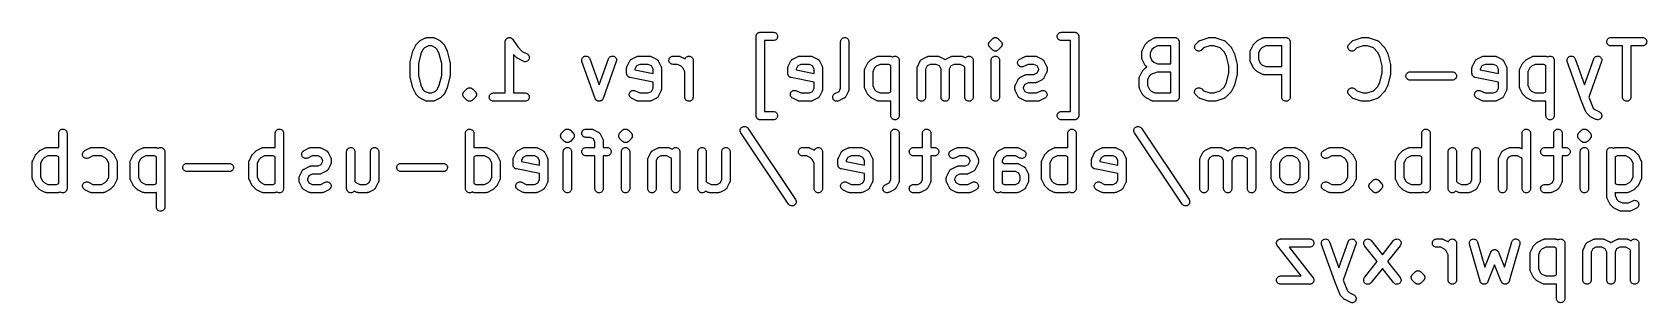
# Model space of a CAD drawing. Extents: x 16.1 to 45.2, y -47.6 to -42.7.
import ezdxf

# ---------------------------------------------------------------- set-up
doc = ezdxf.new("R2010")
doc.units = 0
doc.layers.add('BLACK', color=7, linetype='CONTINUOUS')

msp = doc.modelspace()

# ---------------------------------------------------------------- linework, layer by layer
at = {"layer": 'BLACK', "linetype": 'CONTINUOUS'}
for p, q in [((29.1927, -42.784), (29.1934, -42.7771)), ((29.1934, -42.7771), (29.1935, -42.7768)), ((29.1935, -42.7765), (29.1957, -42.7699)), ((29.1935, -42.7768), (29.1935, -42.7765)), ((29.1957, -42.7699), (29.1978, -42.7631)), ((29.1978, -42.7631), (29.1979, -42.7628)), ((29.1979, -42.7628), (29.198, -42.7626)), ((29.198, -42.7626), (29.2014, -42.7564)), ((29.2014, -42.7564), (29.2047, -42.7502)), ((29.2047, -42.7502), (29.2049, -42.75)), ((29.2049, -42.75), (29.205, -42.7498)), ((29.205, -42.7498), (29.2096, -42.7443)), ((29.2096, -42.7443), (29.2141, -42.7389)), ((29.2141, -42.7389), (29.2143, -42.7388)), ((29.2143, -42.7388), (29.2144, -42.7386)), ((29.2144, -42.7386), (29.2199, -42.7342)), ((29.2199, -42.7342), (29.2254, -42.7297)), ((29.2254, -42.7297), (29.2256, -42.7295)), ((29.2256, -42.7295), (29.2258, -42.7294)), ((29.2258, -42.7294), (29.2321, -42.7261)), ((29.2321, -42.7261), (29.2383, -42.7228)), ((29.2383, -42.7228), (29.2386, -42.7227)), ((29.2386, -42.7227), (29.2388, -42.7226)), ((29.2388, -42.7226), (29.2456, -42.7206)), ((29.2456, -42.7206), (29.2523, -42.7186)), ((29.2523, -42.7186), (29.2526, -42.7185)), ((29.2526, -42.7185), (29.2528, -42.7185)), ((29.2528, -42.7185), (29.2599, -42.7178)), ((29.2599, -42.7178), (29.2669, -42.7171)), ((29.2669, -42.7171), (29.505, -42.7171)), ((29.505, -42.7171), (29.506, -42.7171)), ((29.506, -42.7171), (29.5206, -42.7188)), ((29.5206, -42.7188), (29.5345, -42.7232)), ((29.5345, -42.7232), (29.5474, -42.7303)), ((29.5474, -42.7303), (29.5586, -42.7397)), ((29.5586, -42.7397), (29.5678, -42.7511)), ((29.5678, -42.7511), (29.5745, -42.764)), ((29.5745, -42.764), (29.5787, -42.7781)), ((29.5787, -42.7781), (29.58, -42.7927)), ((34.6205, -42.7916), (34.622, -42.7771)), ((34.622, -42.7771), (34.6263, -42.7631)), ((34.6263, -42.7631), (34.6333, -42.7502)), ((34.6333, -42.7502), (34.6426, -42.7389)), ((34.6426, -42.7389), (34.654, -42.7297)), ((34.654, -42.7297), (34.6669, -42.7228)), ((34.6669, -42.7228), (34.6809, -42.7186)), ((34.6809, -42.7186), (34.6955, -42.7171)), ((34.6955, -42.7171), (34.9336, -42.7171)), ((34.9336, -42.7171), (34.9341, -42.7171)), ((34.9341, -42.7171), (34.9341, -42.7171)), ((34.9341, -42.7171), (34.9341, -42.7171)), ((34.9341, -42.7171), (34.9346, -42.7171)), ((34.9346, -42.7171), (34.9417, -42.7179)), ((34.9417, -42.7179), (34.9486, -42.7187)), ((34.9486, -42.7187), (34.9489, -42.7188)), ((34.9489, -42.7188), (34.9492, -42.7188)), ((34.9492, -42.7188), (34.9559, -42.7209)), ((34.9559, -42.7209), (34.9626, -42.723)), ((34.9626, -42.723), (34.9629, -42.7231)), ((34.9629, -42.7231), (34.9631, -42.7232)), ((34.9631, -42.7232), (34.9693, -42.7266)), ((34.9693, -42.7266), (34.9755, -42.73)), ((34.9755, -42.73), (34.9757, -42.7301)), ((34.9757, -42.7301), (34.9759, -42.7303)), ((34.9759, -42.7303), (34.9814, -42.7348)), ((34.9814, -42.7348), (34.9868, -42.7393)), ((34.9868, -42.7393), (34.987, -42.7395)), ((34.987, -42.7395), (34.9872, -42.7397)), ((34.9872, -42.7397), (34.9915, -42.7451)), ((34.9915, -42.7451), (34.996, -42.7506)), ((34.996, -42.7506), (34.9962, -42.7509)), ((34.9962, -42.7509), (34.9963, -42.7511)), ((34.9963, -42.7511), (34.9996, -42.7573)), ((34.9996, -42.7573), (35.0029, -42.7636)), ((35.0029, -42.7636), (35.003, -42.7638)), ((35.003, -42.7638), (35.0031, -42.764)), ((35.0031, -42.764), (35.0051, -42.7708)), ((35.0051, -42.7708), (35.0071, -42.7776)), ((35.0071, -42.7776), (35.0072, -42.7778)), ((35.0072, -42.7778), (35.0072, -42.7781)), ((35.0072, -42.7781), (35.0079, -42.7851)), ((22.956, -43.2501), (23.0037, -43.0597)), ((23.0037, -43.0597), (23.0039, -43.0587)), ((23.0039, -43.0587), (23.004, -43.0583)), ((23.004, -43.0583), (23.0041, -43.058)), ((23.0041, -43.058), (23.0066, -43.0515)), ((23.0066, -43.0515), (23.009, -43.0449)), ((23.009, -43.0449), (23.0092, -43.0446)), ((23.0092, -43.0446), (23.0093, -43.0443)), ((23.0093, -43.0443), (23.057, -42.9491)), ((23.057, -42.9491), (23.0574, -42.9481)), ((23.0574, -42.9481), (23.0597, -42.9446)), ((23.0597, -42.9446), (23.0617, -42.9409)), ((23.0617, -42.9409), (23.0637, -42.9385)), ((23.0637, -42.9385), (23.0654, -42.9359)), ((23.0654, -42.9359), (23.0683, -42.9328)), ((23.0683, -42.9328), (23.071, -42.9296)), ((23.071, -42.9296), (23.1186, -42.882)), ((23.1186, -42.882), (23.1194, -42.8812)), ((23.1194, -42.8812), (23.1227, -42.8786)), ((23.1227, -42.8786), (23.1257, -42.8757)), ((23.1257, -42.8757), (23.1284, -42.874)), ((23.1284, -42.874), (23.1308, -42.8721)), ((23.1308, -42.8721), (23.1345, -42.8702)), ((23.1345, -42.8702), (23.1381, -42.8679)), ((23.1381, -42.8679), (23.2334, -42.8203)), ((23.1857, -43.027), (23.1472, -43.104)), ((23.2161, -42.9966), (23.1857, -43.027)), ((23.2846, -42.9624), (23.2161, -42.9966)), ((23.2334, -42.8203), (23.2343, -42.8198)), ((23.2343, -42.8198), (23.2364, -42.8191)), ((23.2364, -42.8191), (23.2383, -42.818)), ((23.2383, -42.818), (23.2432, -42.8166)), ((23.2432, -42.8166), (23.248, -42.8148)), ((23.248, -42.8148), (23.2502, -42.8144)), ((23.2502, -42.8144), (23.2523, -42.8138)), ((23.2523, -42.8138), (23.2574, -42.8133)), ((23.2574, -42.8133), (23.2625, -42.8125)), ((23.2625, -42.8125), (23.2647, -42.8126)), ((23.2647, -42.8126), (23.2669, -42.8124)), ((23.2669, -42.8124), (23.3621, -42.8124)), ((23.3444, -42.9624), (23.2846, -42.9624)), ((23.4129, -42.9966), (23.3444, -42.9624)), ((23.3621, -42.8124), (23.3632, -42.8124)), ((23.3632, -42.8124), (23.3654, -42.8126)), ((23.3654, -42.8126), (23.3676, -42.8126)), ((23.3676, -42.8126), (23.3726, -42.8134)), ((23.3726, -42.8134), (23.3777, -42.814)), ((23.3777, -42.814), (23.3798, -42.8147)), ((23.3798, -42.8147), (23.382, -42.8151)), ((23.382, -42.8151), (23.3868, -42.8169)), ((23.3868, -42.8169), (23.3917, -42.8184)), ((23.3917, -42.8184), (23.3936, -42.8195)), ((23.3936, -42.8195), (23.3957, -42.8203)), ((23.3957, -42.8203), (23.4909, -42.8679)), ((23.4434, -43.027), (23.4129, -42.9966)), ((23.4818, -43.104), (23.4434, -43.027)), ((23.4909, -42.8679), (23.4919, -42.8684)), ((23.4919, -42.8684), (23.4954, -42.8707)), ((23.4954, -42.8707), (23.4991, -42.8727)), ((23.4991, -42.8727), (23.5015, -42.8747)), ((23.5015, -42.8747), (23.5041, -42.8764)), ((23.5041, -42.8764), (23.5072, -42.8793)), ((23.5072, -42.8793), (23.5104, -42.882)), ((23.5104, -42.882), (23.558, -42.9296)), ((23.558, -42.9296), (23.5588, -42.9303)), ((23.5588, -42.9303), (23.5614, -42.9336)), ((23.5614, -42.9336), (23.5643, -42.9367)), ((23.5643, -42.9367), (23.5659, -42.9393)), ((23.5659, -42.9393), (23.5679, -42.9418)), ((23.5679, -42.9418), (23.5698, -42.9455)), ((23.5698, -42.9455), (23.5721, -42.9491)), ((23.5721, -42.9491), (23.6197, -43.0443)), ((23.6197, -43.0443), (23.6202, -43.0453)), ((23.6202, -43.0453), (23.6203, -43.0456)), ((23.6203, -43.0456), (23.6205, -43.0459)), ((23.6205, -43.0459), (23.6228, -43.0525)), ((23.6228, -43.0525), (23.6252, -43.059)), ((23.6252, -43.059), (23.6253, -43.0593)), ((23.6253, -43.0593), (23.6254, -43.0597)), ((23.6254, -43.0597), (23.673, -43.2501)), ((24.6681, -42.8863), (24.6689, -42.8792)), ((24.6681, -42.8864), (24.6681, -42.8863)), ((24.6681, -42.8865), (24.6681, -42.8864)), ((24.6681, -42.8864), (24.6681, -42.8864)), ((24.6681, -42.8874), (24.6681, -42.8865)), ((24.6681, -43.8124), (24.6681, -42.8874)), ((24.6689, -42.8792), (24.6697, -42.8719)), ((24.6697, -42.8718), (24.672, -42.8646)), ((24.6697, -42.8719), (24.6697, -42.8718)), ((24.6697, -42.8718), (24.6697, -42.8718)), ((24.672, -42.8646), (24.6741, -42.8579)), ((24.6741, -42.8579), (24.6742, -42.8578)), ((24.6741, -42.8579), (24.6741, -42.8579)), ((24.6742, -42.8578), (24.6778, -42.8512)), ((24.6778, -42.8512), (24.6811, -42.8451)), ((24.6811, -42.8451), (24.6812, -42.8451)), ((24.6812, -42.845), (24.6859, -42.8395)), ((24.6812, -42.8451), (24.6812, -42.845)), ((24.6859, -42.8395), (24.6905, -42.8339)), ((24.6905, -42.8339), (24.6906, -42.8338)), ((24.6906, -42.8338), (24.6962, -42.8293)), ((24.6906, -42.8338), (24.6906, -42.8338)), ((24.6962, -42.8293), (24.7019, -42.8247)), ((24.7019, -42.8247), (24.702, -42.8247)), ((24.702, -42.8246), (24.7083, -42.8213)), ((24.702, -42.8247), (24.702, -42.8246)), ((24.7083, -42.8213), (24.7149, -42.8179)), ((24.7149, -42.8179), (24.715, -42.8178)), ((24.7149, -42.8179), (24.7149, -42.8179)), ((24.715, -42.8178), (24.7219, -42.8158)), ((24.7219, -42.8158), (24.7289, -42.8137)), ((24.7289, -42.8137), (24.729, -42.8137)), ((24.729, -42.8137), (24.7361, -42.8131)), ((24.729, -42.8137), (24.729, -42.8137)), ((24.7361, -42.8131), (24.7435, -42.8124)), ((24.7435, -42.8124), (24.7436, -42.8124)), ((24.7436, -42.8124), (24.7436, -42.8124)), ((24.7436, -42.8124), (24.7507, -42.8131)), ((24.7507, -42.8131), (24.7581, -42.8139)), ((24.7581, -42.8139), (24.7581, -42.8139)), ((24.7581, -42.8139), (24.7582, -42.8139)), ((24.7582, -42.8139), (24.7652, -42.8161)), ((24.7652, -42.8161), (24.772, -42.8182)), ((24.772, -42.8182), (24.7721, -42.8182)), ((24.7721, -42.8182), (24.7722, -42.8182)), ((24.7722, -42.8182), (24.7788, -42.8218)), ((24.7788, -42.8218), (24.7849, -42.8251)), ((24.7849, -42.8251), (24.785, -42.8252)), ((24.785, -42.8252), (24.785, -42.8252)), ((24.785, -42.8252), (24.7906, -42.8298)), ((24.7906, -42.8298), (24.7962, -42.8344)), ((24.7962, -42.8344), (24.7963, -42.8345)), ((24.7963, -42.8345), (24.7963, -42.8345)), ((24.7963, -42.8345), (24.8008, -42.84)), ((24.8008, -42.84), (24.8055, -42.8458)), ((24.8055, -42.8458), (24.8966, -42.9825)), ((24.8966, -42.9825), (24.978, -43.0638)), ((24.978, -43.0638), (25.0623, -43.106)), ((29.1919, -42.7911), (29.1927, -42.784)), ((29.1919, -42.7916), (29.1919, -42.7911)), ((29.1919, -42.7921), (29.1919, -42.7916)), ((29.1919, -42.7916), (29.1919, -42.7916)), ((29.1919, -42.7916), (29.1919, -42.7916)), ((29.1919, -44.2207), (29.1919, -42.7921)), ((29.505, -42.8671), (29.3419, -42.8671)), ((29.3419, -42.8671), (29.3419, -44.1457)), ((29.5196, -42.8657), (29.505, -42.8671)), ((29.5336, -42.8615), (29.5196, -42.8657)), ((29.5465, -42.8546), (29.5336, -42.8615)), ((29.5578, -42.8454), (29.5465, -42.8546)), ((29.5672, -42.8341), (29.5578, -42.8454)), ((29.5741, -42.8212), (29.5672, -42.8341)), ((29.5785, -42.8072), (29.5741, -42.8212)), ((29.58, -42.7927), (29.5785, -42.8072)), ((30.7157, -42.8863), (30.7173, -42.8718)), ((30.7157, -42.8874), (30.7157, -42.8863)), ((30.7157, -43.7268), (30.7157, -42.8874)), ((30.7173, -42.8718), (30.7218, -42.8578)), ((30.7218, -42.8578), (30.7288, -42.845)), ((30.7288, -42.845), (30.7382, -42.8338)), ((30.7382, -42.8338), (30.7496, -42.8246)), ((30.7496, -42.8246), (30.7626, -42.8178)), ((30.7626, -42.8178), (30.7767, -42.8137)), ((30.7767, -42.8137), (30.7912, -42.8124)), ((30.7912, -42.8124), (30.8058, -42.8139)), ((30.8058, -42.8139), (30.8198, -42.8182)), ((30.8198, -42.8182), (30.8326, -42.8252)), ((30.8326, -42.8252), (30.8439, -42.8345)), ((30.8439, -42.8345), (30.8532, -42.8459)), ((30.8532, -42.8459), (30.86, -42.8588)), ((30.86, -42.8588), (30.8643, -42.8728)), ((30.8643, -42.8728), (30.8657, -42.8874)), ((30.8657, -42.8874), (30.8657, -43.7445)), ((33.3824, -42.9342), (33.3831, -42.9272)), ((33.3824, -42.9345), (33.3824, -42.9342)), ((33.3824, -42.9347), (33.3824, -42.9345)), ((33.383, -42.9417), (33.3824, -42.9347)), ((33.3837, -42.9488), (33.383, -42.9417)), ((33.3831, -42.9272), (33.3839, -42.9202)), ((33.3837, -42.9491), (33.3837, -42.9488)), ((33.3838, -42.9493), (33.3837, -42.9491)), ((33.3858, -42.956), (33.3838, -42.9493)), ((33.3839, -42.9199), (33.384, -42.9197)), ((33.3839, -42.9202), (33.3839, -42.9199)), ((33.384, -42.9197), (33.3861, -42.9129)), ((33.3877, -42.9629), (33.3858, -42.956)), ((33.3861, -42.9129), (33.3881, -42.9062)), ((33.3879, -42.9631), (33.3877, -42.9629)), ((33.3879, -42.9633), (33.3879, -42.9631)), ((33.3912, -42.9696), (33.3879, -42.9633)), ((33.3881, -42.9062), (33.3883, -42.9059)), ((33.3883, -42.9057), (33.3917, -42.8995)), ((33.3883, -42.9059), (33.3883, -42.9057)), ((33.3945, -42.9758), (33.3912, -42.9696)), ((33.3917, -42.8995), (33.3951, -42.8933)), ((33.3946, -42.9761), (33.3945, -42.9758)), ((33.3948, -42.9763), (33.3946, -42.9761)), ((33.3992, -42.9818), (33.3948, -42.9763)), ((33.3951, -42.8933), (33.3952, -42.8931)), ((33.3952, -42.8931), (33.3953, -42.8928)), ((33.3953, -42.8928), (33.3999, -42.8874)), ((33.4036, -42.9873), (33.3992, -42.9818)), ((33.3999, -42.8874), (33.4043, -42.882)), ((33.404, -42.9876), (33.4036, -42.9873)), ((33.404, -42.9877), (33.404, -42.9876)), ((33.4043, -42.988), (33.404, -42.9877)), ((33.404, -42.9877), (33.404, -42.9877)), ((33.4043, -42.882), (33.452, -42.8343)), ((33.452, -43.0357), (33.4043, -42.988)), ((33.452, -42.8343), (33.4523, -42.834)), ((33.4574, -43.0401), (33.452, -43.0357)), ((33.4523, -42.834), (33.4523, -42.834)), ((33.4523, -42.834), (33.4524, -42.834)), ((33.4524, -42.834), (33.4525, -42.8338)), ((33.4525, -42.8338), (33.4527, -42.8336)), ((33.4525, -42.8338), (33.4525, -42.8338)), ((33.4525, -42.8338), (33.4525, -42.8338)), ((33.4527, -42.8336), (33.4582, -42.8292)), ((33.4628, -43.0447), (33.4574, -43.0401)), ((33.4582, -42.8292), (33.4637, -42.8248)), ((33.463, -43.0447), (33.4628, -43.0447)), ((33.4631, -43.0448), (33.463, -43.0447)), ((33.4632, -43.0449), (33.4631, -43.0448)), ((33.4633, -43.0449), (33.4632, -43.0449)), ((33.4694, -43.0482), (33.4633, -43.0449)), ((33.4637, -42.8248), (33.4638, -42.8247)), ((33.4638, -42.8247), (33.4639, -42.8246)), ((33.4639, -42.8246), (33.464, -42.8246)), ((33.464, -42.8246), (33.4641, -42.8245)), ((33.4641, -42.8245), (33.4704, -42.8213)), ((33.4757, -43.0517), (33.4694, -43.0482)), ((33.4704, -42.8213), (33.4767, -42.8179)), ((33.4758, -43.0517), (33.4757, -43.0517)), ((33.4759, -43.0518), (33.4758, -43.0517)), ((33.4761, -43.0518), (33.4759, -43.0518)), ((33.4762, -43.0519), (33.4761, -43.0518)), ((33.4829, -43.0539), (33.4762, -43.0519)), ((33.4767, -42.8179), (33.4768, -42.8179)), ((33.4768, -42.8179), (33.4769, -42.8178)), ((33.4769, -42.8178), (33.477, -42.8178)), ((33.477, -42.8178), (33.4771, -42.8177)), ((33.4771, -42.8177), (33.484, -42.8158)), ((33.4897, -43.056), (33.4829, -43.0539)), ((33.484, -42.8158), (33.4907, -42.8138)), ((33.4898, -43.056), (33.4897, -43.056)), ((33.4899, -43.0561), (33.4898, -43.056)), ((33.49, -43.0561), (33.4899, -43.0561)), ((33.4902, -43.0561), (33.49, -43.0561)), ((33.4972, -43.0569), (33.4902, -43.0561)), ((33.4907, -42.8138), (33.4908, -42.8137)), ((33.4908, -42.8137), (33.4909, -42.8137)), ((33.4909, -42.8137), (33.4911, -42.8137)), ((33.4911, -42.8137), (33.4912, -42.8137)), ((33.4912, -42.8137), (33.4983, -42.813)), ((33.5042, -43.0576), (33.4972, -43.0569)), ((33.4983, -42.813), (33.5053, -42.8124)), ((33.5043, -43.0576), (33.5042, -43.0576)), ((33.5045, -43.0576), (33.5043, -43.0576)), ((33.5046, -43.0576), (33.5045, -43.0576)), ((33.5047, -43.0576), (33.5046, -43.0576)), ((33.5117, -43.057), (33.5047, -43.0576)), ((33.5053, -42.8124), (33.5054, -42.8124)), ((33.5054, -42.8124), (33.5055, -42.8124)), ((33.5055, -42.8124), (33.5056, -42.8124)), ((33.5056, -42.8124), (33.5058, -42.8124)), ((33.5058, -42.8124), (33.5128, -42.8131)), ((33.5188, -43.0563), (33.5117, -43.057)), ((33.5128, -42.8131), (33.5198, -42.8139)), ((33.5189, -43.0563), (33.5188, -43.0563)), ((33.519, -43.0563), (33.5189, -43.0563)), ((33.5192, -43.0563), (33.519, -43.0563)), ((33.5193, -43.0562), (33.5192, -43.0563)), ((33.526, -43.0543), (33.5193, -43.0562)), ((33.5198, -42.8139), (33.5199, -42.8139)), ((33.5199, -42.8139), (33.5201, -42.8139)), ((33.5201, -42.8139), (33.5202, -42.814)), ((33.5202, -42.814), (33.5203, -42.814)), ((33.5203, -42.814), (33.5271, -42.8161)), ((33.5328, -43.0523), (33.526, -43.0543)), ((33.5271, -42.8161), (33.5338, -42.8181)), ((33.533, -43.0522), (33.5328, -43.0523)), ((33.5331, -43.0522), (33.533, -43.0522)), ((33.5332, -43.0521), (33.5331, -43.0522)), ((33.5333, -43.0521), (33.5332, -43.0521)), ((33.5395, -43.0488), (33.5333, -43.0521)), ((33.5338, -42.8181), (33.5339, -42.8182)), ((33.5339, -42.8182), (33.5341, -42.8182)), ((33.5341, -42.8182), (33.5342, -42.8183)), ((33.5342, -42.8183), (33.5343, -42.8183)), ((33.5343, -42.8183), (33.5405, -42.8217)), ((33.5458, -43.0455), (33.5395, -43.0488)), ((33.5405, -42.8217), (33.5467, -42.8251)), ((33.5459, -43.0454), (33.5458, -43.0455)), ((33.5461, -43.0454), (33.5459, -43.0454)), ((33.5462, -43.0453), (33.5461, -43.0454)), ((33.5463, -43.0452), (33.5462, -43.0453)), ((33.5517, -43.0408), (33.5463, -43.0452)), ((33.5467, -42.8251), (33.5468, -42.8251)), ((33.5468, -42.8251), (33.5469, -42.8252)), ((33.5469, -42.8252), (33.547, -42.8253)), ((33.547, -42.8253), (33.5472, -42.8253)), ((33.5472, -42.8253), (33.5526, -42.8299)), ((33.5573, -43.0364), (33.5517, -43.0408)), ((33.5526, -42.8299), (33.558, -42.8343)), ((33.5575, -43.0362), (33.5573, -43.0364)), ((33.5576, -43.036), (33.5575, -43.0362)), ((33.5575, -43.0362), (33.5575, -43.0362)), ((33.5575, -43.0362), (33.5575, -43.0362)), ((33.5577, -43.036), (33.5576, -43.036)), ((33.558, -43.0357), (33.5577, -43.036)), ((33.5577, -43.036), (33.5577, -43.036)), ((33.558, -42.8343), (33.6056, -42.882)), ((33.6056, -42.988), (33.558, -43.0357)), ((33.6056, -42.882), (33.606, -42.8823)), ((33.6101, -42.9826), (33.6056, -42.988)), ((33.606, -42.8823), (33.606, -42.8823)), ((33.606, -42.8823), (33.606, -42.8823)), ((33.606, -42.8823), (33.6064, -42.8827)), ((33.6064, -42.8827), (33.6108, -42.8883)), ((33.6146, -42.9772), (33.6101, -42.9826)), ((33.6108, -42.8883), (33.6152, -42.8937)), ((33.6148, -42.9769), (33.6146, -42.9772)), ((33.6149, -42.9767), (33.6148, -42.9769)), ((33.6183, -42.9705), (33.6149, -42.9767)), ((33.6152, -42.8937), (33.6153, -42.8939)), ((33.6153, -42.8939), (33.6155, -42.8942)), ((33.6155, -42.8942), (33.6188, -42.9005)), ((33.6217, -42.9643), (33.6183, -42.9705)), ((33.6188, -42.9005), (33.6221, -42.9067)), ((33.6219, -42.9638), (33.6217, -42.9641)), ((33.6217, -42.9641), (33.6217, -42.9643)), ((33.6239, -42.957), (33.6219, -42.9638)), ((33.6221, -42.9067), (33.6221, -42.9069)), ((33.6221, -42.9069), (33.6223, -42.9071)), ((33.6223, -42.9071), (33.6242, -42.914)), ((33.626, -42.9503), (33.6239, -42.957)), ((33.6242, -42.914), (33.6262, -42.9207)), ((33.6261, -42.9501), (33.626, -42.9503)), ((33.6269, -42.9427), (33.6261, -42.9498)), ((33.6261, -42.9498), (33.6261, -42.9501)), ((33.6262, -42.9207), (33.6263, -42.9209)), ((33.6263, -42.9209), (33.6263, -42.9212)), ((33.6263, -42.9212), (33.6269, -42.9282)), ((33.6269, -42.9282), (33.6276, -42.9353)), ((33.6276, -42.9358), (33.6269, -42.9427)), ((33.6276, -42.9353), (33.6276, -42.9355)), ((33.6276, -42.9355), (33.6276, -42.9358)), ((34.6218, -42.8062), (34.6205, -42.7916)), ((34.6259, -42.8202), (34.6218, -42.8062)), ((34.6327, -42.8332), (34.6259, -42.8202)), ((34.6419, -42.8446), (34.6327, -42.8332)), ((34.6531, -42.854), (34.6419, -42.8446)), ((34.6659, -42.8611), (34.6531, -42.854)), ((34.6799, -42.8655), (34.6659, -42.8611)), ((34.6944, -42.8671), (34.6799, -42.8655)), ((34.6955, -42.8671), (34.6944, -42.8671)), ((34.8586, -42.8671), (34.6955, -42.8671)), ((34.8586, -44.1457), (34.8586, -42.8671)), ((35.0079, -42.7851), (35.0086, -42.7921)), ((35.0086, -42.7921), (35.0086, -44.2207)), ((36.1445, -43.0724), (36.1453, -43.0674)), ((36.1453, -43.0674), (36.1459, -43.0623)), ((36.1459, -43.0623), (36.1466, -43.0602)), ((36.1466, -43.0602), (36.147, -43.058)), ((36.147, -43.058), (36.1488, -43.0532)), ((36.1488, -43.0532), (36.1503, -43.0483)), ((36.1503, -43.0483), (36.1514, -43.0464)), ((36.1514, -43.0464), (36.1522, -43.0443)), ((36.1522, -43.0443), (36.1998, -42.9491)), ((36.1998, -42.9491), (36.2003, -42.9481)), ((36.2003, -42.9481), (36.2026, -42.9446)), ((36.2026, -42.9446), (36.2046, -42.9409)), ((36.2046, -42.9409), (36.2066, -42.9385)), ((36.2066, -42.9385), (36.2083, -42.9359)), ((36.2083, -42.9359), (36.2112, -42.9328)), ((36.2112, -42.9328), (36.2139, -42.9296)), ((36.2139, -42.9296), (36.2615, -42.882)), ((36.2615, -42.882), (36.2622, -42.8812)), ((36.2622, -42.8812), (36.2655, -42.8786)), ((36.2655, -42.8786), (36.2686, -42.8757)), ((36.2686, -42.8757), (36.2712, -42.874)), ((36.2712, -42.874), (36.2737, -42.8721)), ((36.2737, -42.8721), (36.2774, -42.8702)), ((36.2774, -42.8702), (36.281, -42.8679)), ((36.281, -42.8679), (36.3762, -42.8203)), ((36.3285, -43.027), (36.2943, -43.0956)), ((36.3589, -42.9966), (36.3285, -43.027)), ((36.4275, -42.9624), (36.3589, -42.9966)), ((36.3762, -42.8203), (36.3772, -42.8198)), ((36.3772, -42.8198), (36.3792, -42.8191)), ((36.3792, -42.8191), (36.3812, -42.818)), ((36.3812, -42.818), (36.3861, -42.8166)), ((36.3861, -42.8166), (36.3909, -42.8148)), ((36.3909, -42.8148), (36.3931, -42.8144)), ((36.3931, -42.8144), (36.3952, -42.8138)), ((36.3952, -42.8138), (36.4003, -42.8133)), ((36.4003, -42.8133), (36.4054, -42.8125)), ((36.4054, -42.8125), (36.4076, -42.8126)), ((36.4076, -42.8126), (36.4098, -42.8124)), ((36.4098, -42.8124), (36.7431, -42.8124)), ((36.6681, -42.9624), (36.4275, -42.9624)), ((36.6681, -43.2886), (36.6681, -42.9624)), ((36.7431, -42.8124), (36.7436, -42.8124)), ((36.7436, -42.8124), (36.7436, -42.8124)), ((36.7436, -42.8124), (36.7436, -42.8124)), ((36.7436, -42.8124), (36.7441, -42.8124)), ((36.7441, -42.8124), (36.7512, -42.8132)), ((36.7512, -42.8132), (36.7582, -42.8139)), ((36.7582, -42.8139), (36.7584, -42.814)), ((36.7584, -42.814), (36.7587, -42.814)), ((36.7587, -42.814), (36.7654, -42.8161)), ((36.7654, -42.8161), (36.7722, -42.8182)), ((36.7722, -42.8182), (36.7724, -42.8184)), ((36.7724, -42.8184), (36.7726, -42.8184)), ((36.7726, -42.8184), (36.7788, -42.8219)), ((36.7788, -42.8219), (36.785, -42.8252)), ((36.785, -42.8252), (36.7852, -42.8254)), ((36.7852, -42.8254), (36.7855, -42.8255)), ((36.7855, -42.8255), (36.7909, -42.83)), ((36.7909, -42.83), (36.7963, -42.8345)), ((36.7963, -42.8345), (36.7965, -42.8347)), ((36.7965, -42.8347), (36.7967, -42.8349)), ((36.7967, -42.8349), (36.8011, -42.8404)), ((36.8011, -42.8404), (36.8056, -42.8459)), ((36.8056, -42.8459), (36.8057, -42.8461)), ((36.8057, -42.8461), (36.8058, -42.8463)), ((36.8058, -42.8463), (36.8091, -42.8526)), ((36.8091, -42.8526), (36.8124, -42.8588)), ((36.8124, -42.8588), (36.8125, -42.8591)), ((36.8125, -42.8591), (36.8126, -42.8593)), ((36.8126, -42.8593), (36.8146, -42.8661)), ((36.8146, -42.8661), (36.8167, -42.8728)), ((36.8167, -42.8728), (36.8167, -42.8731)), ((36.8167, -42.8731), (36.8168, -42.8733)), ((36.8168, -42.8733), (36.8174, -42.8803)), ((36.8174, -42.8803), (36.8181, -42.8874)), ((36.8181, -42.8874), (36.8181, -43.8874)), ((37.0967, -42.9824), (37.0981, -42.9678)), ((37.098, -42.9969), (37.0967, -42.9824)), ((37.1022, -43.011), (37.098, -42.9969)), ((37.0981, -42.9678), (37.1024, -42.9538)), ((37.109, -43.0239), (37.1022, -43.011)), ((37.1024, -42.9538), (37.1093, -42.9409)), ((37.1183, -43.0353), (37.109, -43.0239)), ((37.1093, -42.9409), (37.1186, -42.9296)), ((37.1295, -43.0447), (37.1183, -43.0353)), ((37.1186, -42.9296), (37.1662, -42.882)), ((37.1424, -43.0517), (37.1295, -43.0447)), ((37.1563, -43.056), (37.1424, -43.0517)), ((37.1709, -43.0576), (37.1563, -43.056)), ((37.1662, -42.882), (37.167, -42.8812)), ((37.167, -42.8812), (37.1687, -42.8799)), ((37.1687, -42.8799), (37.1702, -42.8783)), ((37.1702, -42.8783), (37.1744, -42.8753)), ((37.1855, -43.0563), (37.1709, -43.0576)), ((37.1744, -42.8753), (37.1784, -42.8721)), ((37.1784, -42.8721), (37.1804, -42.8711)), ((37.1804, -42.8711), (37.1822, -42.8698)), ((37.1822, -42.8698), (37.1869, -42.8677)), ((37.1995, -43.0523), (37.1855, -43.0563)), ((37.1869, -42.8677), (37.1914, -42.8654)), ((37.1914, -42.8654), (37.1935, -42.8647)), ((37.1935, -42.8647), (37.1956, -42.8638)), ((37.1956, -42.8638), (37.3384, -42.8162)), ((37.2125, -43.0455), (37.1995, -43.0523)), ((37.2239, -43.0364), (37.2125, -43.0455)), ((37.2247, -43.0357), (37.2239, -43.0364)), ((37.2598, -43.0006), (37.2247, -43.0357)), ((37.3743, -42.9624), (37.2598, -43.0006)), ((37.3384, -42.8162), (37.3394, -42.8159)), ((37.3394, -42.8159), (37.3435, -42.815)), ((37.3435, -42.815), (37.3476, -42.8138)), ((37.3476, -42.8138), (37.3507, -42.8135)), ((37.3507, -42.8135), (37.3537, -42.8129)), ((37.3537, -42.8129), (37.3579, -42.8128)), ((37.3579, -42.8128), (37.3621, -42.8124)), ((37.3621, -42.8124), (37.4574, -42.8124)), ((37.4452, -42.9624), (37.3743, -42.9624)), ((37.5597, -43.0006), (37.4452, -42.9624)), ((37.4574, -42.8124), (37.4584, -42.8124)), ((37.4584, -42.8124), (37.4626, -42.8129)), ((37.4626, -42.8129), (37.4668, -42.813)), ((37.4668, -42.813), (37.4699, -42.8137)), ((37.4699, -42.8137), (37.473, -42.814)), ((37.473, -42.814), (37.477, -42.8153)), ((37.477, -42.8153), (37.4811, -42.8162)), ((37.4811, -42.8162), (37.624, -42.8638)), ((37.6338, -43.0747), (37.5597, -43.0006)), ((37.624, -42.8638), (37.6249, -42.8642)), ((37.6249, -42.8642), (37.6269, -42.8651)), ((37.6269, -42.8651), (37.6291, -42.8658)), ((37.6291, -42.8658), (37.6336, -42.8682)), ((37.6336, -42.8682), (37.6382, -42.8703)), ((37.6382, -42.8703), (37.64, -42.8716)), ((37.64, -42.8716), (37.642, -42.8727)), ((37.642, -42.8727), (37.6459, -42.8759)), ((37.6459, -42.8759), (37.6501, -42.8789)), ((37.6501, -42.8789), (37.6516, -42.8806)), ((37.6516, -42.8806), (37.6533, -42.882)), ((37.6533, -42.882), (37.7485, -42.9772)), ((37.7485, -42.9772), (37.7492, -42.9779)), ((37.7492, -42.9779), (37.7519, -42.9812)), ((37.7519, -42.9812), (37.7548, -42.9843)), ((37.7548, -42.9843), (37.7564, -42.987)), ((37.7564, -42.987), (37.7584, -42.9894)), ((37.7584, -42.9894), (37.7603, -42.9931)), ((37.7603, -42.9931), (37.7626, -42.9967)), ((37.7626, -42.9967), (37.8102, -43.0919)), ((38.0969, -43.0724), (38.0977, -43.0674)), ((38.0977, -43.0674), (38.0983, -43.0623)), ((38.0983, -43.0623), (38.099, -43.0602)), ((38.099, -43.0602), (38.0993, -43.058)), ((38.0993, -43.058), (38.1012, -43.0532)), ((38.1012, -43.0532), (38.1027, -43.0483)), ((38.1027, -43.0483), (38.1038, -43.0464)), ((38.1038, -43.0464), (38.1046, -43.0443)), ((38.1046, -43.0443), (38.1522, -42.9491)), ((38.1522, -42.9491), (38.1527, -42.9481)), ((38.1527, -42.9481), (38.155, -42.9446)), ((38.155, -42.9446), (38.157, -42.9409)), ((38.157, -42.9409), (38.1589, -42.9385)), ((38.1589, -42.9385), (38.1606, -42.9359)), ((38.1606, -42.9359), (38.1636, -42.9328)), ((38.1636, -42.9328), (38.1662, -42.9296)), ((38.1662, -42.9296), (38.2139, -42.882)), ((38.2139, -42.882), (38.2146, -42.8812)), ((38.2146, -42.8812), (38.2179, -42.8786)), ((38.2179, -42.8786), (38.221, -42.8757)), ((38.221, -42.8757), (38.2236, -42.874)), ((38.2236, -42.874), (38.2261, -42.8721)), ((38.2261, -42.8721), (38.2298, -42.8702)), ((38.2298, -42.8702), (38.2334, -42.8679)), ((38.2334, -42.8679), (38.3286, -42.8203)), ((38.2809, -43.027), (38.2467, -43.0956)), ((38.3113, -42.9966), (38.2809, -43.027)), ((38.3798, -42.9624), (38.3113, -42.9966)), ((38.3286, -42.8203), (38.3295, -42.8198)), ((38.3295, -42.8198), (38.3316, -42.8191)), ((38.3316, -42.8191), (38.3336, -42.818)), ((38.3336, -42.818), (38.3385, -42.8166)), ((38.3385, -42.8166), (38.3433, -42.8148)), ((38.3433, -42.8148), (38.3455, -42.8144)), ((38.3455, -42.8144), (38.3476, -42.8138)), ((38.3476, -42.8138), (38.3527, -42.8133)), ((38.3527, -42.8133), (38.3577, -42.8125)), ((38.3577, -42.8125), (38.3599, -42.8126)), ((38.3599, -42.8126), (38.3621, -42.8124)), ((38.3621, -42.8124), (38.7431, -42.8124)), ((38.6681, -42.9624), (38.3798, -42.9624)), ((38.6681, -43.3362), (38.6681, -42.9624)), ((38.7431, -42.8124), (38.7436, -42.8124)), ((38.7436, -42.8124), (38.7436, -42.8124)), ((38.7436, -42.8124), (38.7436, -42.8124)), ((38.7436, -42.8124), (38.7441, -42.8124)), ((38.7441, -42.8124), (38.7512, -42.8132)), ((38.7512, -42.8132), (38.7582, -42.8139)), ((38.7582, -42.8139), (38.7584, -42.814)), ((38.7584, -42.814), (38.7587, -42.814)), ((38.7587, -42.814), (38.7654, -42.8161)), ((38.7654, -42.8161), (38.7722, -42.8182)), ((38.7722, -42.8182), (38.7724, -42.8184)), ((38.7724, -42.8184), (38.7726, -42.8184)), ((38.7726, -42.8184), (38.7788, -42.8219)), ((38.7788, -42.8219), (38.785, -42.8252)), ((38.785, -42.8252), (38.7852, -42.8254)), ((38.7852, -42.8254), (38.7855, -42.8255)), ((38.7855, -42.8255), (38.7909, -42.83)), ((38.7909, -42.83), (38.7963, -42.8345)), ((38.7963, -42.8345), (38.7965, -42.8347)), ((38.7965, -42.8347), (38.7967, -42.8349)), ((38.7967, -42.8349), (38.8011, -42.8404)), ((38.8011, -42.8404), (38.8056, -42.8459)), ((38.8056, -42.8459), (38.8057, -42.8461)), ((38.8057, -42.8461), (38.8058, -42.8463)), ((38.8058, -42.8463), (38.8091, -42.8526)), ((38.8091, -42.8526), (38.8124, -42.8588)), ((38.8124, -42.8588), (38.8125, -42.8591)), ((38.8125, -42.8591), (38.8126, -42.8593)), ((38.8126, -42.8593), (38.8146, -42.8661)), ((38.8146, -42.8661), (38.8167, -42.8728)), ((38.8167, -42.8728), (38.8167, -42.8731)), ((38.8167, -42.8731), (38.8168, -42.8733)), ((38.8168, -42.8733), (38.8174, -42.8803)), ((38.8174, -42.8803), (38.8181, -42.8874)), ((38.8181, -42.8874), (38.8181, -43.8874)), ((39.8586, -42.9824), (39.86, -42.9678)), ((39.8599, -42.9969), (39.8586, -42.9824)), ((39.8641, -43.011), (39.8599, -42.9969)), ((39.86, -42.9678), (39.8643, -42.9538)), ((39.871, -43.0239), (39.8641, -43.011)), ((39.8643, -42.9538), (39.8712, -42.9409)), ((39.8802, -43.0353), (39.871, -43.0239)), ((39.8712, -42.9409), (39.8805, -42.9296)), ((39.8914, -43.0447), (39.8802, -43.0353)), ((39.8805, -42.9296), (39.9282, -42.882)), ((39.9043, -43.0517), (39.8914, -43.0447)), ((39.9182, -43.056), (39.9043, -43.0517)), ((39.9328, -43.0576), (39.9182, -43.056)), ((39.9282, -42.882), (39.9289, -42.8812)), ((39.9289, -42.8812), (39.9306, -42.8799)), ((39.9306, -42.8799), (39.9321, -42.8783)), ((39.9321, -42.8783), (39.9363, -42.8753)), ((39.9474, -43.0563), (39.9328, -43.0576)), ((39.9363, -42.8753), (39.9403, -42.8721)), ((39.9403, -42.8721), (39.9423, -42.8711)), ((39.9423, -42.8711), (39.9441, -42.8698)), ((39.9441, -42.8698), (39.9488, -42.8677)), ((39.9614, -43.0523), (39.9474, -43.0563)), ((39.9488, -42.8677), (39.9533, -42.8654)), ((39.9533, -42.8654), (39.9555, -42.8647)), ((39.9555, -42.8647), (39.9575, -42.8638)), ((39.9575, -42.8638), (40.1003, -42.8162)), ((39.9744, -43.0455), (39.9614, -43.0523)), ((39.9859, -43.0364), (39.9744, -43.0455)), ((39.9866, -43.0357), (39.9859, -43.0364)), ((40.0217, -43.0006), (39.9866, -43.0357)), ((40.1362, -42.9624), (40.0217, -43.0006)), ((40.1003, -42.8162), (40.1013, -42.8159)), ((40.1013, -42.8159), (40.1054, -42.815)), ((40.1054, -42.815), (40.1095, -42.8138)), ((40.1095, -42.8138), (40.1126, -42.8135)), ((40.1126, -42.8135), (40.1156, -42.8129)), ((40.1156, -42.8129), (40.1198, -42.8128)), ((40.1198, -42.8128), (40.124, -42.8124)), ((40.124, -42.8124), (40.2193, -42.8124)), ((40.2071, -42.9624), (40.1362, -42.9624)), ((40.3216, -43.0006), (40.2071, -42.9624)), ((40.2193, -42.8124), (40.2203, -42.8124)), ((40.2203, -42.8124), (40.2245, -42.8129)), ((40.2245, -42.8129), (40.2287, -42.813)), ((40.2287, -42.813), (40.2318, -42.8137)), ((40.2318, -42.8137), (40.2349, -42.814)), ((40.2349, -42.814), (40.2389, -42.8153)), ((40.2389, -42.8153), (40.243, -42.8162)), ((40.243, -42.8162), (40.3859, -42.8638)), ((40.3957, -43.0747), (40.3216, -43.0006)), ((40.3859, -42.8638), (40.3868, -42.8642)), ((40.3868, -42.8642), (40.3888, -42.8651)), ((40.3888, -42.8651), (40.391, -42.8658)), ((40.391, -42.8658), (40.3955, -42.8682)), ((40.3955, -42.8682), (40.4001, -42.8703)), ((40.4001, -42.8703), (40.4019, -42.8716)), ((40.4019, -42.8716), (40.4039, -42.8727)), ((40.4039, -42.8727), (40.4078, -42.8759)), ((40.4078, -42.8759), (40.412, -42.8789)), ((40.412, -42.8789), (40.4135, -42.8806)), ((40.4135, -42.8806), (40.4152, -42.882)), ((40.4152, -42.882), (40.5104, -42.9772)), ((40.5104, -42.9772), (40.5111, -42.9779)), ((40.5111, -42.9779), (40.5138, -42.9812)), ((40.5138, -42.9812), (40.5167, -42.9843)), ((40.5167, -42.9843), (40.5183, -42.987)), ((40.5183, -42.987), (40.5203, -42.9894)), ((40.5203, -42.9894), (40.5222, -42.9931)), ((40.5222, -42.9931), (40.5245, -42.9967)), ((40.5245, -42.9967), (40.5721, -43.0919)), ((44.5252, -42.8869), (44.5268, -42.8723)), ((44.5266, -42.9014), (44.5252, -42.8869)), ((44.5307, -42.9155), (44.5266, -42.9014)), ((44.5268, -42.8723), (44.5311, -42.8583)), ((44.5375, -42.9284), (44.5307, -42.9155)), ((44.5311, -42.8583), (44.5381, -42.8454)), ((44.5466, -42.9399), (44.5375, -42.9284)), ((44.5381, -42.8454), (44.5474, -42.8342)), ((44.5579, -42.9493), (44.5466, -42.9399)), ((44.5474, -42.8342), (44.5587, -42.8249)), ((44.5707, -42.9563), (44.5579, -42.9493)), ((44.5587, -42.8249), (44.5717, -42.818)), ((44.5846, -42.9607), (44.5707, -42.9563)), ((44.5717, -42.818), (44.5857, -42.8138)), ((44.5992, -42.9624), (44.5846, -42.9607)), ((44.5857, -42.8138), (44.6002, -42.8124)), ((44.6002, -42.9624), (44.5992, -42.9624)), ((44.6002, -42.8124), (45.1717, -42.8124)), ((44.8109, -42.9624), (44.6002, -42.9624)), ((44.8109, -43.8874), (44.8109, -42.9624)), ((45.1717, -42.9624), (44.9609, -42.9624)), ((44.9609, -42.9624), (44.9609, -43.8874)), ((45.1717, -42.8124), (45.1727, -42.8124)), ((45.1862, -42.961), (45.1717, -42.9624)), ((45.1727, -42.8124), (45.1873, -42.814)), ((45.2002, -42.9567), (45.1862, -42.961)), ((45.1873, -42.814), (45.2012, -42.8184)), ((45.2132, -42.9498), (45.2002, -42.9567)), ((45.2012, -42.8184), (45.214, -42.8255)), ((45.2245, -42.9406), (45.2132, -42.9498)), ((45.214, -42.8255), (45.2252, -42.8349)), ((45.2338, -42.9293), (45.2245, -42.9406)), ((45.2252, -42.8349), (45.2344, -42.8463)), ((45.2408, -42.9164), (45.2338, -42.9293)), ((45.2344, -42.8463), (45.2412, -42.8593)), ((45.2451, -42.9025), (45.2408, -42.9164)), ((45.2412, -42.8593), (45.2453, -42.8733)), ((45.2467, -42.8879), (45.2451, -42.9025)), ((45.2453, -42.8733), (45.2467, -42.8879)), ((22.9538, -43.2673), (22.954, -43.266)), ((22.9538, -43.2683), (22.9538, -43.2673)), ((22.9538, -43.5064), (22.9538, -43.2683)), ((22.9539, -43.2646), (22.9548, -43.2587)), ((22.954, -43.266), (22.9539, -43.2646)), ((22.9548, -43.2587), (22.9554, -43.2527)), ((22.9554, -43.2527), (22.9558, -43.2515)), ((22.9558, -43.2515), (22.956, -43.2501)), ((23.1472, -43.104), (23.1038, -43.2776)), ((23.1038, -43.2776), (23.1038, -43.4972)), ((23.5252, -43.2776), (23.4818, -43.104)), ((23.5252, -43.4972), (23.5252, -43.2776)), ((23.673, -43.2501), (23.6732, -43.2512)), ((23.6732, -43.2512), (23.6734, -43.2525)), ((23.6734, -43.2525), (23.6738, -43.2538)), ((23.6738, -43.2538), (23.6744, -43.2597)), ((23.6744, -43.2597), (23.6752, -43.2657)), ((23.6752, -43.2657), (23.6751, -43.267)), ((23.6751, -43.267), (23.6752, -43.2683)), ((23.6752, -43.2683), (23.6752, -43.5064)), ((24.8805, -43.1785), (24.8181, -43.1161)), ((24.8181, -43.1161), (24.8181, -43.8124)), ((24.8838, -43.1812), (24.8805, -43.1785)), ((24.8868, -43.1841), (24.8838, -43.1812)), ((24.8894, -43.1858), (24.8868, -43.1841)), ((24.8918, -43.1878), (24.8894, -43.1858)), ((24.8956, -43.1898), (24.8918, -43.1878)), ((24.8991, -43.1921), (24.8956, -43.1898)), ((24.9, -43.1926), (24.8991, -43.1921)), ((24.9953, -43.2402), (24.9, -43.1926)), ((25.0089, -43.2454), (24.9953, -43.2402)), ((25.0234, -43.2479), (25.0089, -43.2454)), ((25.038, -43.2475), (25.0234, -43.2479)), ((25.0523, -43.2443), (25.038, -43.2475)), ((25.0657, -43.2384), (25.0523, -43.2443)), ((25.0623, -43.106), (25.0633, -43.1065)), ((25.0633, -43.1065), (25.0756, -43.1145)), ((25.0776, -43.23), (25.0657, -43.2384)), ((25.0756, -43.1145), (25.0861, -43.1247)), ((25.0878, -43.2194), (25.0776, -43.23)), ((25.0861, -43.1247), (25.0944, -43.1367)), ((25.0956, -43.2071), (25.0878, -43.2194)), ((25.0944, -43.1367), (25.1002, -43.1501)), ((25.101, -43.1935), (25.0956, -43.2071)), ((25.1002, -43.1501), (25.1033, -43.1644)), ((25.1036, -43.1791), (25.101, -43.1935)), ((25.1033, -43.1644), (25.1036, -43.1791)), ((26.0492, -43.2161), (26.0515, -43.2016)), ((26.0497, -43.2307), (26.0492, -43.2161)), ((26.0531, -43.245), (26.0497, -43.2307)), ((26.0515, -43.2016), (26.0566, -43.1879)), ((26.0534, -43.2459), (26.0531, -43.245)), ((26.2915, -43.9126), (26.0534, -43.2459)), ((26.0566, -43.1879), (26.0643, -43.1754)), ((26.0643, -43.1754), (26.0742, -43.1647)), ((26.0742, -43.1647), (26.086, -43.1561)), ((26.086, -43.1561), (26.0993, -43.1499)), ((26.0993, -43.1499), (26.1135, -43.1465)), ((26.1135, -43.1465), (26.1282, -43.1458)), ((26.1282, -43.1458), (26.1426, -43.1481)), ((26.1426, -43.1481), (26.1564, -43.153)), ((26.1564, -43.153), (26.1689, -43.1606)), ((26.1689, -43.1606), (26.1797, -43.1705)), ((26.1797, -43.1705), (26.1884, -43.1822)), ((26.1884, -43.1822), (26.1947, -43.1955)), ((26.1947, -43.1955), (26.3621, -43.6644)), ((26.3621, -43.6644), (26.5296, -43.1955)), ((26.6709, -43.2459), (26.4328, -43.9126)), ((26.5296, -43.1955), (26.53, -43.1945)), ((26.53, -43.1945), (26.5364, -43.1814)), ((26.5364, -43.1814), (26.5453, -43.1697)), ((26.5453, -43.1697), (26.5562, -43.16)), ((26.5562, -43.16), (26.5688, -43.1526)), ((26.5688, -43.1526), (26.5827, -43.1478)), ((26.5827, -43.1478), (26.5972, -43.1458)), ((26.5972, -43.1458), (26.6118, -43.1466)), ((26.6118, -43.1466), (26.626, -43.1503)), ((26.626, -43.1503), (26.6391, -43.1566)), ((26.6391, -43.1566), (26.6509, -43.1654)), ((26.6509, -43.1654), (26.6606, -43.1763)), ((26.6606, -43.1763), (26.6681, -43.1888)), ((26.6681, -43.1888), (26.673, -43.2026)), ((26.6744, -43.2317), (26.6709, -43.2459)), ((26.673, -43.2026), (26.6751, -43.2171)), ((26.6751, -43.2171), (26.6744, -43.2317)), ((26.8586, -43.3625), (26.8588, -43.3603)), ((26.8586, -43.3636), (26.8586, -43.3625)), ((26.8588, -43.3581), (26.8596, -43.3531)), ((26.8588, -43.3603), (26.8588, -43.3581)), ((26.8596, -43.3531), (26.8602, -43.348)), ((26.8602, -43.348), (26.8609, -43.3459)), ((26.8609, -43.3459), (26.8612, -43.3437)), ((26.8612, -43.3437), (26.8631, -43.3389)), ((26.8631, -43.3389), (26.8646, -43.334)), ((26.8646, -43.334), (26.8657, -43.3321)), ((26.8657, -43.3321), (26.8665, -43.33)), ((26.8665, -43.33), (26.9141, -43.2348)), ((26.9141, -43.2348), (26.9146, -43.2339)), ((26.9146, -43.2339), (26.9155, -43.2325)), ((26.9155, -43.2325), (26.9161, -43.231)), ((26.9161, -43.231), (26.9194, -43.2264)), ((26.9194, -43.2264), (26.9225, -43.2216)), ((26.9225, -43.2216), (26.9237, -43.2204)), ((26.9237, -43.2204), (26.9246, -43.2191)), ((26.9246, -43.2191), (26.9288, -43.2152)), ((26.9288, -43.2152), (26.9327, -43.2111)), ((26.9327, -43.2111), (26.9341, -43.2102)), ((26.9341, -43.2102), (26.9353, -43.209)), ((26.9353, -43.209), (26.9401, -43.206)), ((26.9401, -43.206), (26.9448, -43.2028)), ((26.9448, -43.2028), (26.9463, -43.2021)), ((26.9463, -43.2021), (26.9476, -43.2013)), ((26.9476, -43.2013), (27.0429, -43.1536)), ((27.0371, -43.3242), (27.0086, -43.3813)), ((27.0941, -43.2957), (27.0371, -43.3242)), ((27.0429, -43.1536), (27.0438, -43.1532)), ((27.0438, -43.1532), (27.0459, -43.1524)), ((27.0459, -43.1524), (27.0478, -43.1514)), ((27.0478, -43.1514), (27.0528, -43.1499)), ((27.0528, -43.1499), (27.0576, -43.1481)), ((27.0576, -43.1481), (27.0597, -43.1478)), ((27.0597, -43.1478), (27.0619, -43.1471)), ((27.0619, -43.1471), (27.067, -43.1466)), ((27.067, -43.1466), (27.072, -43.1458)), ((27.072, -43.1458), (27.0742, -43.1459)), ((27.0742, -43.1459), (27.0764, -43.1457)), ((27.0764, -43.1457), (27.2669, -43.1457)), ((27.2492, -43.2957), (27.0941, -43.2957)), ((27.3062, -43.3242), (27.2492, -43.2957)), ((27.2669, -43.1457), (27.2679, -43.1457)), ((27.2679, -43.1457), (27.2701, -43.146)), ((27.2701, -43.146), (27.2723, -43.1459)), ((27.2723, -43.1459), (27.2774, -43.1468)), ((27.2774, -43.1468), (27.2825, -43.1474)), ((27.2825, -43.1474), (27.2846, -43.148)), ((27.2846, -43.148), (27.2868, -43.1484)), ((27.2868, -43.1484), (27.2916, -43.1502)), ((27.2916, -43.1502), (27.2964, -43.1518)), ((27.2964, -43.1518), (27.2984, -43.1528)), ((27.2984, -43.1528), (27.3004, -43.1536)), ((27.3004, -43.1536), (27.3957, -43.2013)), ((27.3348, -43.3813), (27.3062, -43.3242)), ((27.3957, -43.2013), (27.3966, -43.2017)), ((27.3966, -43.2017), (27.398, -43.2026)), ((27.398, -43.2026), (27.3995, -43.2033)), ((27.3995, -43.2033), (27.4041, -43.2066)), ((27.4041, -43.2066), (27.4089, -43.2097)), ((27.4089, -43.2097), (27.4101, -43.2108)), ((27.4101, -43.2108), (27.4114, -43.2118)), ((27.4114, -43.2118), (27.4153, -43.2159)), ((27.4153, -43.2159), (27.4194, -43.2199)), ((27.4194, -43.2199), (27.4203, -43.2212)), ((27.4203, -43.2212), (27.4214, -43.2224)), ((27.4214, -43.2224), (27.4245, -43.2272)), ((27.4245, -43.2272), (27.4277, -43.2319)), ((27.4277, -43.2319), (27.4284, -43.2334)), ((27.4284, -43.2334), (27.4292, -43.2348)), ((27.4292, -43.2348), (27.4768, -43.33)), ((27.4768, -43.33), (27.4773, -43.331)), ((27.4773, -43.331), (27.4781, -43.333)), ((27.4781, -43.333), (27.4791, -43.335)), ((27.4791, -43.335), (27.4806, -43.3399)), ((27.4806, -43.3399), (27.4823, -43.3447)), ((27.4823, -43.3447), (27.4827, -43.3469)), ((27.4827, -43.3469), (27.4833, -43.349)), ((27.4833, -43.349), (27.4838, -43.3541)), ((27.4838, -43.3541), (27.4846, -43.3592)), ((27.4846, -43.3592), (27.4845, -43.3614)), ((27.4845, -43.3614), (27.4848, -43.3636)), ((27.6205, -43.2202), (27.622, -43.2056)), ((27.6218, -43.2348), (27.6205, -43.2202)), ((27.6259, -43.2488), (27.6218, -43.2348)), ((27.622, -43.2056), (27.6263, -43.1916)), ((27.6327, -43.2618), (27.6259, -43.2488)), ((27.6263, -43.1916), (27.6333, -43.1788)), ((27.6419, -43.2732), (27.6327, -43.2618)), ((27.6333, -43.1788), (27.6426, -43.1675)), ((27.6531, -43.2826), (27.6419, -43.2732)), ((27.6426, -43.1675), (27.654, -43.1582)), ((27.6659, -43.2896), (27.6531, -43.2826)), ((27.654, -43.1582), (27.6669, -43.1514)), ((27.6799, -43.2941), (27.6659, -43.2896)), ((27.6669, -43.1514), (27.6809, -43.1471)), ((27.6944, -43.2957), (27.6799, -43.2941)), ((27.6809, -43.1471), (27.6955, -43.1457)), ((27.6955, -43.2957), (27.6944, -43.2957)), ((27.6955, -43.1457), (27.7907, -43.1457)), ((27.773, -43.2957), (27.6955, -43.2957)), ((27.8415, -43.33), (27.773, -43.2957)), ((27.7907, -43.1457), (27.7918, -43.1457)), ((27.7918, -43.1457), (27.794, -43.146)), ((27.794, -43.146), (27.7962, -43.1459)), ((27.7962, -43.1459), (27.8012, -43.1468)), ((27.8012, -43.1468), (27.8063, -43.1474)), ((27.8063, -43.1474), (27.8084, -43.148)), ((27.8084, -43.148), (27.8106, -43.1484)), ((27.8106, -43.1484), (27.8154, -43.1502)), ((27.8154, -43.1502), (27.8203, -43.1518)), ((27.8203, -43.1518), (27.8222, -43.1528)), ((27.8222, -43.1528), (27.8242, -43.1536)), ((27.8242, -43.1536), (27.9105, -43.1967)), ((27.8719, -43.3604), (27.8415, -43.33)), ((27.9062, -43.4289), (27.8719, -43.3604)), ((27.9105, -43.1967), (27.9123, -43.1912)), ((27.9123, -43.1912), (27.9193, -43.1783)), ((27.9193, -43.1783), (27.9287, -43.1671)), ((27.9287, -43.1671), (27.9401, -43.158)), ((27.9401, -43.158), (27.9531, -43.1512)), ((27.9531, -43.1512), (27.9671, -43.147)), ((27.9671, -43.147), (27.9817, -43.1457)), ((27.9817, -43.1457), (27.9963, -43.1472)), ((27.9963, -43.1472), (28.0102, -43.1516)), ((28.0102, -43.1516), (28.0231, -43.1585)), ((28.0231, -43.1585), (28.0344, -43.1679)), ((28.0344, -43.1679), (28.0437, -43.1792)), ((28.0437, -43.1792), (28.0505, -43.1921)), ((28.0505, -43.1921), (28.0548, -43.2061)), ((28.0548, -43.2061), (28.0562, -43.2207)), ((28.0562, -43.2207), (28.0562, -43.8874)), ((29.7633, -43.3625), (29.7636, -43.3603)), ((29.7633, -43.3636), (29.7633, -43.3625)), ((29.7635, -43.3581), (29.7644, -43.3531)), ((29.7636, -43.3603), (29.7635, -43.3581)), ((29.7644, -43.3531), (29.765, -43.348)), ((29.765, -43.348), (29.7656, -43.3459)), ((29.7656, -43.3459), (29.766, -43.3437)), ((29.766, -43.3437), (29.7678, -43.3389)), ((29.7678, -43.3389), (29.7694, -43.334)), ((29.7694, -43.334), (29.7705, -43.3321)), ((29.7705, -43.3321), (29.7712, -43.33)), ((29.7712, -43.33), (29.8189, -43.2348)), ((29.8189, -43.2348), (29.8193, -43.2339)), ((29.8193, -43.2339), (29.8202, -43.2325)), ((29.8202, -43.2325), (29.8209, -43.231)), ((29.8209, -43.231), (29.8242, -43.2264)), ((29.8242, -43.2264), (29.8273, -43.2216)), ((29.8273, -43.2216), (29.8284, -43.2204)), ((29.8284, -43.2204), (29.8294, -43.2191)), ((29.8294, -43.2191), (29.8335, -43.2152)), ((29.8335, -43.2152), (29.8375, -43.2111)), ((29.8375, -43.2111), (29.8388, -43.2102)), ((29.8388, -43.2102), (29.84, -43.209)), ((29.84, -43.209), (29.8448, -43.206)), ((29.8448, -43.206), (29.8495, -43.2028)), ((29.8495, -43.2028), (29.851, -43.2021)), ((29.851, -43.2021), (29.8524, -43.2013)), ((29.8524, -43.2013), (29.9476, -43.1536)), ((29.9418, -43.3242), (29.9133, -43.3813)), ((29.9989, -43.2957), (29.9418, -43.3242)), ((29.9476, -43.1536), (29.9486, -43.1532)), ((29.9486, -43.1532), (29.9507, -43.1524)), ((29.9507, -43.1524), (29.9526, -43.1514)), ((29.9526, -43.1514), (29.9575, -43.1499)), ((29.9575, -43.1499), (29.9623, -43.1481)), ((29.9623, -43.1481), (29.9645, -43.1478)), ((29.9645, -43.1478), (29.9666, -43.1471)), ((29.9666, -43.1471), (29.9717, -43.1466)), ((29.9717, -43.1466), (29.9768, -43.1458)), ((29.9768, -43.1458), (29.979, -43.1459)), ((29.979, -43.1459), (29.9812, -43.1457)), ((29.9812, -43.1457), (30.1717, -43.1457)), ((30.154, -43.2957), (29.9989, -43.2957)), ((30.211, -43.3242), (30.154, -43.2957)), ((30.1717, -43.1457), (30.1727, -43.1457)), ((30.1727, -43.1457), (30.1749, -43.146)), ((30.1749, -43.146), (30.1771, -43.1459)), ((30.1771, -43.1459), (30.1822, -43.1468)), ((30.1822, -43.1468), (30.1873, -43.1474)), ((30.1873, -43.1474), (30.1894, -43.148)), ((30.1894, -43.148), (30.1915, -43.1484)), ((30.1915, -43.1484), (30.1963, -43.1502)), ((30.1963, -43.1502), (30.2012, -43.1518)), ((30.2012, -43.1518), (30.2031, -43.1528)), ((30.2031, -43.1528), (30.2052, -43.1536)), ((30.2052, -43.1536), (30.3004, -43.2013)), ((30.2395, -43.3813), (30.211, -43.3242)), ((30.3004, -43.2013), (30.3014, -43.2017)), ((30.3014, -43.2017), (30.3027, -43.2026)), ((30.3027, -43.2026), (30.3042, -43.2033)), ((30.3042, -43.2033), (30.3089, -43.2066)), ((30.3089, -43.2066), (30.3137, -43.2097)), ((30.3137, -43.2097), (30.3148, -43.2108)), ((30.3148, -43.2108), (30.3161, -43.2118)), ((30.3161, -43.2118), (30.3201, -43.2159)), ((30.3201, -43.2159), (30.3242, -43.2199)), ((30.3242, -43.2199), (30.3251, -43.2212)), ((30.3251, -43.2212), (30.3262, -43.2224)), ((30.3262, -43.2224), (30.3292, -43.2272)), ((30.3292, -43.2272), (30.3325, -43.2319)), ((30.3325, -43.2319), (30.3331, -43.2334)), ((30.3331, -43.2334), (30.334, -43.2348)), ((30.334, -43.2348), (30.3816, -43.33)), ((30.3816, -43.33), (30.3821, -43.331)), ((30.3821, -43.331), (30.3828, -43.333)), ((30.3828, -43.333), (30.3839, -43.335)), ((30.3839, -43.335), (30.3853, -43.3399)), ((30.3853, -43.3399), (30.3871, -43.3447)), ((30.3871, -43.3447), (30.3875, -43.3469)), ((30.3875, -43.3469), (30.3881, -43.349)), ((30.3881, -43.349), (30.3886, -43.3541)), ((30.3886, -43.3541), (30.3894, -43.3592)), ((30.3894, -43.3592), (30.3893, -43.3614)), ((30.3893, -43.3614), (30.3895, -43.3636)), ((31.1522, -43.3776), (31.1998, -43.2824)), ((31.1998, -43.2824), (31.2003, -43.2815)), ((31.2003, -43.2815), (31.2026, -43.2779)), ((31.2026, -43.2779), (31.2046, -43.2742)), ((31.2046, -43.2742), (31.2066, -43.2718)), ((31.2066, -43.2718), (31.2083, -43.2692)), ((31.2083, -43.2692), (31.2112, -43.2662)), ((31.2112, -43.2662), (31.2139, -43.2629)), ((31.2139, -43.2629), (31.2615, -43.2153)), ((31.2615, -43.2153), (31.2622, -43.2146)), ((31.2622, -43.2146), (31.2655, -43.2119)), ((31.2655, -43.2119), (31.2686, -43.209)), ((31.2686, -43.209), (31.2712, -43.2074)), ((31.2712, -43.2074), (31.2737, -43.2054)), ((31.2737, -43.2054), (31.2774, -43.2035)), ((31.2774, -43.2035), (31.281, -43.2013)), ((31.281, -43.2013), (31.3762, -43.1536)), ((31.3285, -43.3604), (31.2943, -43.4289)), ((31.3589, -43.33), (31.3285, -43.3604)), ((31.4275, -43.2957), (31.3589, -43.33)), ((31.3762, -43.1536), (31.3772, -43.1532)), ((31.3772, -43.1532), (31.3792, -43.1524)), ((31.3792, -43.1524), (31.3812, -43.1514)), ((31.3812, -43.1514), (31.3861, -43.1499)), ((31.3861, -43.1499), (31.3909, -43.1481)), ((31.3909, -43.1481), (31.3931, -43.1478)), ((31.3931, -43.1478), (31.3952, -43.1471)), ((31.3952, -43.1471), (31.4003, -43.1466)), ((31.4003, -43.1466), (31.4054, -43.1458)), ((31.4054, -43.1458), (31.4076, -43.1459)), ((31.4076, -43.1459), (31.4098, -43.1457)), ((31.4098, -43.1457), (31.6002, -43.1457)), ((31.5825, -43.2957), (31.4275, -43.2957)), ((31.6205, -43.3147), (31.5825, -43.2957)), ((31.6002, -43.1457), (31.6013, -43.1457)), ((31.6013, -43.1457), (31.6035, -43.146)), ((31.6035, -43.146), (31.6057, -43.1459)), ((31.6057, -43.1459), (31.6107, -43.1468)), ((31.6107, -43.1468), (31.6158, -43.1474)), ((31.6158, -43.1474), (31.6179, -43.148)), ((31.6179, -43.148), (31.6201, -43.1484)), ((31.6201, -43.1484), (31.6249, -43.1502)), ((31.6205, -43.7934), (31.6205, -43.3147)), ((31.6249, -43.1502), (31.6298, -43.1518)), ((31.6298, -43.1518), (31.6317, -43.1528)), ((31.6317, -43.1528), (31.6338, -43.1536)), ((31.6338, -43.1536), (31.6498, -43.1616)), ((31.6498, -43.1616), (31.6544, -43.158)), ((31.6544, -43.158), (31.6674, -43.1512)), ((31.6674, -43.1512), (31.6814, -43.147)), ((31.6814, -43.147), (31.696, -43.1457)), ((31.696, -43.1457), (31.7106, -43.1472)), ((31.7106, -43.1472), (31.7245, -43.1516)), ((31.7245, -43.1516), (31.7374, -43.1585)), ((31.7374, -43.1585), (31.7487, -43.1679)), ((31.7487, -43.1679), (31.7579, -43.1792)), ((31.7579, -43.1792), (31.7648, -43.1921)), ((31.7648, -43.1921), (31.769, -43.2061)), ((31.769, -43.2061), (31.7705, -43.2207)), ((31.7705, -43.2207), (31.7705, -44.2207)), ((32.0967, -43.3625), (32.0969, -43.3603)), ((32.0967, -43.3636), (32.0967, -43.3625)), ((32.0969, -43.3581), (32.0977, -43.3531)), ((32.0969, -43.3603), (32.0969, -43.3581)), ((32.0977, -43.3531), (32.0983, -43.348)), ((32.0983, -43.348), (32.099, -43.3459)), ((32.099, -43.3459), (32.0993, -43.3437)), ((32.0993, -43.3437), (32.1012, -43.3389)), ((32.1012, -43.3389), (32.1027, -43.334)), ((32.1027, -43.334), (32.1038, -43.3321)), ((32.1038, -43.3321), (32.1046, -43.33)), ((32.1046, -43.33), (32.1522, -43.2348)), ((32.1522, -43.2348), (32.1527, -43.2339)), ((32.1527, -43.2339), (32.1536, -43.2325)), ((32.1536, -43.2325), (32.1542, -43.231)), ((32.1542, -43.231), (32.1575, -43.2264)), ((32.1575, -43.2264), (32.1606, -43.2216)), ((32.1606, -43.2216), (32.1618, -43.2204)), ((32.1618, -43.2204), (32.1627, -43.2191)), ((32.1627, -43.2191), (32.1669, -43.2152)), ((32.1669, -43.2152), (32.1708, -43.2111)), ((32.1708, -43.2111), (32.1722, -43.2102)), ((32.1722, -43.2102), (32.1733, -43.209)), ((32.1733, -43.209), (32.1782, -43.206)), ((32.1782, -43.206), (32.1829, -43.2028)), ((32.1829, -43.2028), (32.1844, -43.2021)), ((32.1844, -43.2021), (32.1857, -43.2013)), ((32.1857, -43.2013), (32.281, -43.1536)), ((32.2752, -43.3242), (32.2467, -43.3813)), ((32.3322, -43.2957), (32.2752, -43.3242)), ((32.281, -43.1536), (32.2819, -43.1532)), ((32.2819, -43.1532), (32.284, -43.1524)), ((32.284, -43.1524), (32.2859, -43.1514)), ((32.2859, -43.1514), (32.2909, -43.1499)), ((32.2909, -43.1499), (32.2957, -43.1481)), ((32.2957, -43.1481), (32.2978, -43.1478)), ((32.2978, -43.1478), (32.3, -43.1471)), ((32.3, -43.1471), (32.3051, -43.1466)), ((32.3051, -43.1466), (32.3101, -43.1458)), ((32.3101, -43.1458), (32.3123, -43.1459)), ((32.3123, -43.1459), (32.3145, -43.1457)), ((32.3145, -43.1457), (32.4574, -43.1457)), ((32.4397, -43.2957), (32.3322, -43.2957)), ((32.4967, -43.3242), (32.4397, -43.2957)), ((32.4574, -43.1457), (32.4584, -43.1457)), ((32.4584, -43.1457), (32.4606, -43.146)), ((32.4606, -43.146), (32.4628, -43.1459)), ((32.4628, -43.1459), (32.4679, -43.1468)), ((32.4679, -43.1468), (32.473, -43.1474)), ((32.473, -43.1474), (32.4751, -43.148)), ((32.4751, -43.148), (32.4772, -43.1484)), ((32.4772, -43.1484), (32.482, -43.1502)), ((32.482, -43.1502), (32.4869, -43.1518)), ((32.4869, -43.1518), (32.4889, -43.1528)), ((32.4889, -43.1528), (32.4909, -43.1536)), ((32.4909, -43.1536), (32.5862, -43.2013)), ((32.5252, -43.3813), (32.4967, -43.3242)), ((32.5862, -43.2013), (32.5871, -43.2017)), ((32.5871, -43.2017), (32.5885, -43.2026)), ((32.5885, -43.2026), (32.5899, -43.2033)), ((32.5899, -43.2033), (32.5946, -43.2066)), ((32.5946, -43.2066), (32.5994, -43.2097)), ((32.5994, -43.2097), (32.6002, -43.2105)), ((32.6002, -43.2105), (32.6007, -43.2102)), ((32.6007, -43.2102), (32.6019, -43.209)), ((32.6019, -43.209), (32.6068, -43.206)), ((32.6068, -43.206), (32.6115, -43.2028)), ((32.6115, -43.2028), (32.6129, -43.2021)), ((32.6129, -43.2021), (32.6143, -43.2013)), ((32.6143, -43.2013), (32.7095, -43.1536)), ((32.7038, -43.3242), (32.6752, -43.3813)), ((32.7608, -43.2957), (32.7038, -43.3242)), ((32.7095, -43.1536), (32.7105, -43.1532)), ((32.7105, -43.1532), (32.7126, -43.1524)), ((32.7126, -43.1524), (32.7145, -43.1514)), ((32.7145, -43.1514), (32.7194, -43.1499)), ((32.7194, -43.1499), (32.7242, -43.1481)), ((32.7242, -43.1481), (32.7264, -43.1478)), ((32.7264, -43.1478), (32.7285, -43.1471)), ((32.7285, -43.1471), (32.7336, -43.1466)), ((32.7336, -43.1466), (32.7387, -43.1458)), ((32.7387, -43.1458), (32.7409, -43.1459)), ((32.7409, -43.1459), (32.7431, -43.1457)), ((32.7431, -43.1457), (32.8859, -43.1457)), ((32.8682, -43.2957), (32.7608, -43.2957)), ((32.9368, -43.33), (32.8682, -43.2957)), ((32.8859, -43.1457), (32.887, -43.1457)), ((32.887, -43.1457), (32.8892, -43.146)), ((32.8892, -43.146), (32.8914, -43.1459)), ((32.8914, -43.1459), (32.8965, -43.1468)), ((32.8965, -43.1468), (32.9015, -43.1474)), ((32.9015, -43.1474), (32.9036, -43.148)), ((32.9036, -43.148), (32.9058, -43.1484)), ((32.9058, -43.1484), (32.9106, -43.1502)), ((32.9106, -43.1502), (32.9155, -43.1518)), ((32.9155, -43.1518), (32.9174, -43.1528)), ((32.9174, -43.1528), (32.9195, -43.1536)), ((32.9195, -43.1536), (32.9675, -43.1776)), ((32.9538, -43.347), (32.9368, -43.33)), ((32.9538, -43.8874), (32.9538, -43.347)), ((32.9675, -43.1776), (32.9763, -43.1671)), ((32.9763, -43.1671), (32.9877, -43.158)), ((32.9877, -43.158), (33.0007, -43.1512)), ((33.0007, -43.1512), (33.0147, -43.147)), ((33.0147, -43.147), (33.0293, -43.1457)), ((33.0293, -43.1457), (33.0439, -43.1472)), ((33.0439, -43.1472), (33.0579, -43.1516)), ((33.0579, -43.1516), (33.0707, -43.1585)), ((33.0707, -43.1585), (33.082, -43.1679)), ((33.082, -43.1679), (33.0913, -43.1792)), ((33.0913, -43.1792), (33.0981, -43.1921)), ((33.0981, -43.1921), (33.1024, -43.2061)), ((33.1024, -43.2061), (33.1038, -43.2207)), ((33.1038, -43.2207), (33.1038, -43.8874)), ((33.43, -43.2197), (33.4316, -43.2051)), ((33.43, -43.2207), (33.43, -43.2197)), ((33.43, -43.8874), (33.43, -43.2207)), ((33.4316, -43.2051), (33.4361, -43.1912)), ((33.4361, -43.1912), (33.4431, -43.1783)), ((33.4431, -43.1783), (33.4525, -43.1671)), ((33.4525, -43.1671), (33.4639, -43.158)), ((33.4639, -43.158), (33.4769, -43.1512)), ((33.4769, -43.1512), (33.4909, -43.147)), ((33.4909, -43.147), (33.5055, -43.1457)), ((33.5055, -43.1457), (33.5201, -43.1472)), ((33.5201, -43.1472), (33.5341, -43.1516)), ((33.5341, -43.1516), (33.5469, -43.1585)), ((33.5469, -43.1585), (33.5582, -43.1679)), ((33.5582, -43.1679), (33.5675, -43.1792)), ((33.5675, -43.1792), (33.5743, -43.1921)), ((33.5743, -43.1921), (33.5786, -43.2061)), ((33.5786, -43.2061), (33.58, -43.2207)), ((33.58, -43.2207), (33.58, -43.8874)), ((33.9063, -43.2733), (33.9068, -43.2586)), ((33.9087, -43.2877), (33.9063, -43.2733)), ((33.9068, -43.2586), (33.9101, -43.2444)), ((33.9139, -43.3014), (33.9087, -43.2877)), ((33.9101, -43.2444), (33.9161, -43.231)), ((33.9216, -43.3138), (33.9139, -43.3014)), ((33.9161, -43.231), (33.9246, -43.2191)), ((33.9316, -43.3246), (33.9216, -43.3138)), ((33.9246, -43.2191), (33.9353, -43.209)), ((33.9434, -43.3331), (33.9316, -43.3246)), ((33.9353, -43.209), (33.9476, -43.2013)), ((33.9567, -43.3392), (33.9434, -43.3331)), ((33.9476, -43.2013), (34.0429, -43.1536)), ((33.971, -43.3426), (33.9567, -43.3392)), ((33.9856, -43.3432), (33.971, -43.3426)), ((34, -43.3409), (33.9856, -43.3432)), ((34.0138, -43.3359), (34, -43.3409)), ((34.0147, -43.3354), (34.0138, -43.3359)), ((34.0941, -43.2957), (34.0147, -43.3354)), ((34.0429, -43.1536), (34.0438, -43.1532)), ((34.0438, -43.1532), (34.0459, -43.1524)), ((34.0459, -43.1524), (34.0478, -43.1514)), ((34.0478, -43.1514), (34.0528, -43.1499)), ((34.0528, -43.1499), (34.0576, -43.1481)), ((34.0576, -43.1481), (34.0597, -43.1478)), ((34.0597, -43.1478), (34.0619, -43.1471)), ((34.0619, -43.1471), (34.067, -43.1466)), ((34.067, -43.1466), (34.072, -43.1458)), ((34.072, -43.1458), (34.0742, -43.1459)), ((34.0742, -43.1459), (34.0764, -43.1457)), ((34.0764, -43.1457), (34.2193, -43.1457)), ((34.2016, -43.2957), (34.0941, -43.2957)), ((34.2586, -43.3242), (34.2016, -43.2957)), ((34.2193, -43.1457), (34.2203, -43.1457)), ((34.2203, -43.1457), (34.2225, -43.146)), ((34.2225, -43.146), (34.2247, -43.1459)), ((34.2247, -43.1459), (34.2298, -43.1468)), ((34.2298, -43.1468), (34.2349, -43.1474)), ((34.2349, -43.1474), (34.237, -43.148)), ((34.237, -43.148), (34.2392, -43.1484)), ((34.2392, -43.1484), (34.2439, -43.1502)), ((34.2439, -43.1502), (34.2488, -43.1518)), ((34.2488, -43.1518), (34.2508, -43.1528)), ((34.2508, -43.1528), (34.2528, -43.1536)), ((34.2528, -43.1536), (34.3481, -43.2013)), ((34.2871, -43.3813), (34.2586, -43.3242)), ((34.3481, -43.2013), (34.349, -43.2017)), ((34.349, -43.2017), (34.3504, -43.2026)), ((34.3504, -43.2026), (34.3518, -43.2033)), ((34.3518, -43.2033), (34.3565, -43.2066)), ((34.3565, -43.2066), (34.3613, -43.2097)), ((34.3613, -43.2097), (34.3624, -43.2108)), ((34.3624, -43.2108), (34.3638, -43.2118)), ((34.3638, -43.2118), (34.3677, -43.2159)), ((34.3677, -43.2159), (34.3718, -43.2199)), ((34.3718, -43.2199), (34.3727, -43.2212)), ((34.3727, -43.2212), (34.3738, -43.2224)), ((34.3738, -43.2224), (34.3768, -43.2272)), ((34.3768, -43.2272), (34.3801, -43.2319)), ((34.3801, -43.2319), (34.3807, -43.2334)), ((34.3807, -43.2334), (34.3816, -43.2348)), ((34.3816, -43.2348), (34.4292, -43.33)), ((34.4292, -43.33), (34.4297, -43.331)), ((34.4297, -43.331), (34.4304, -43.333)), ((34.4304, -43.333), (34.4315, -43.335)), ((34.4315, -43.335), (34.433, -43.3399)), ((34.433, -43.3399), (34.4347, -43.3447)), ((34.4347, -43.3447), (34.4351, -43.3469)), ((34.4351, -43.3469), (34.4357, -43.349)), ((34.4357, -43.349), (34.4362, -43.3541)), ((34.4362, -43.3541), (34.437, -43.3592)), ((34.437, -43.3592), (34.4369, -43.3614)), ((34.4369, -43.3614), (34.4371, -43.3636)), ((36.1443, -43.0768), (36.1445, -43.0746)), ((36.1443, -43.0779), (36.1443, -43.0768)), ((36.1443, -43.1731), (36.1443, -43.0779)), ((36.1445, -43.1753), (36.1443, -43.1731)), ((36.1444, -43.1775), (36.1445, -43.1753)), ((36.1452, -43.1826), (36.1444, -43.1775)), ((36.1445, -43.0746), (36.1445, -43.0724)), ((36.1457, -43.1877), (36.1452, -43.1826)), ((36.1463, -43.1898), (36.1457, -43.1877)), ((36.1467, -43.192), (36.1463, -43.1898)), ((36.1485, -43.1968), (36.1467, -43.192)), ((36.1499, -43.2017), (36.1485, -43.1968)), ((36.151, -43.2036), (36.1499, -43.2017)), ((36.1517, -43.2057), (36.151, -43.2036)), ((36.1522, -43.2066), (36.1517, -43.2057)), ((36.1998, -43.3019), (36.1522, -43.2066)), ((36.1662, -43.4058), (36.2139, -43.3582)), ((36.2021, -43.3054), (36.1998, -43.3019)), ((36.204, -43.3092), (36.2021, -43.3054)), ((36.2059, -43.3116), (36.204, -43.3092)), ((36.2076, -43.3143), (36.2059, -43.3116)), ((36.2105, -43.3173), (36.2076, -43.3143)), ((36.2131, -43.3206), (36.2105, -43.3173)), ((36.2139, -43.3214), (36.2131, -43.3206)), ((36.2358, -43.3433), (36.2139, -43.3214)), ((36.2139, -43.3582), (36.2146, -43.3574)), ((36.2146, -43.3574), (36.2163, -43.356)), ((36.2163, -43.356), (36.2179, -43.3544)), ((36.2179, -43.3544), (36.2221, -43.3515)), ((36.2221, -43.3515), (36.2261, -43.3483)), ((36.2261, -43.3483), (36.228, -43.3473)), ((36.228, -43.3473), (36.2298, -43.346)), ((36.2298, -43.346), (36.2345, -43.3439)), ((36.2345, -43.3439), (36.2358, -43.3433)), ((36.2943, -43.0956), (36.2943, -43.1554)), ((36.2943, -43.1554), (36.3285, -43.2239)), ((36.3285, -43.2239), (36.3589, -43.2543)), ((36.3589, -43.2543), (36.4275, -43.2886)), ((36.4275, -43.2886), (36.6681, -43.2886)), ((37.6723, -43.1517), (37.6338, -43.0747)), ((37.7157, -43.3252), (37.6723, -43.1517)), ((37.7157, -43.4496), (37.7157, -43.3252)), ((37.8102, -43.0919), (37.8106, -43.0929)), ((37.8106, -43.0929), (37.8108, -43.0932)), ((37.8108, -43.0932), (37.8109, -43.0935)), ((37.8109, -43.0935), (37.8133, -43.1001)), ((37.8133, -43.1001), (37.8157, -43.1066)), ((37.8157, -43.1066), (37.8157, -43.107)), ((37.8157, -43.107), (37.8159, -43.1073)), ((37.8159, -43.1073), (37.8635, -43.2978)), ((37.8635, -43.2978), (37.8637, -43.2988)), ((37.8637, -43.2988), (37.8639, -43.3001)), ((37.8639, -43.3001), (37.8643, -43.3014)), ((37.8643, -43.3014), (37.8649, -43.3074)), ((37.8649, -43.3074), (37.8657, -43.3133)), ((37.8657, -43.3133), (37.8656, -43.3146)), ((37.8656, -43.3146), (37.8657, -43.316)), ((37.8657, -43.316), (37.8657, -43.4588)), ((38.0967, -43.0768), (38.0969, -43.0746)), ((38.0967, -43.0779), (38.0967, -43.0768)), ((38.0967, -43.2207), (38.0967, -43.0779)), ((38.0969, -43.2229), (38.0967, -43.2207)), ((38.0968, -43.2251), (38.0969, -43.2229)), ((38.0976, -43.2302), (38.0968, -43.2251)), ((38.0969, -43.0746), (38.0969, -43.0724)), ((38.0981, -43.2353), (38.0976, -43.2302)), ((38.0987, -43.2374), (38.0981, -43.2353)), ((38.0991, -43.2396), (38.0987, -43.2374)), ((38.1008, -43.2444), (38.0991, -43.2396)), ((38.1023, -43.2493), (38.1008, -43.2444)), ((38.1034, -43.2512), (38.1023, -43.2493)), ((38.1041, -43.2533), (38.1034, -43.2512)), ((38.1046, -43.2543), (38.1041, -43.2533)), ((38.1522, -43.3495), (38.1046, -43.2543)), ((38.1544, -43.3531), (38.1522, -43.3495)), ((38.1564, -43.3568), (38.1544, -43.3531)), ((38.1583, -43.3592), (38.1564, -43.3568)), ((38.16, -43.3619), (38.1583, -43.3592)), ((38.1629, -43.3649), (38.16, -43.3619)), ((38.2467, -43.0956), (38.2467, -43.203)), ((38.2467, -43.203), (38.2809, -43.2715)), ((38.2809, -43.2715), (38.3113, -43.3019)), ((38.3113, -43.3019), (38.3798, -43.3362)), ((38.3798, -43.3362), (38.6681, -43.3362)), ((40.4342, -43.1517), (40.3957, -43.0747)), ((40.4776, -43.3252), (40.4342, -43.1517)), ((40.4776, -43.4496), (40.4776, -43.3252)), ((40.5721, -43.0919), (40.5725, -43.0929)), ((40.5725, -43.0929), (40.5727, -43.0932)), ((40.5727, -43.0932), (40.5728, -43.0935)), ((40.5728, -43.0935), (40.5752, -43.1001)), ((40.5752, -43.1001), (40.5776, -43.1066)), ((40.5776, -43.1066), (40.5776, -43.107)), ((40.5776, -43.107), (40.5778, -43.1073)), ((40.5778, -43.1073), (40.6254, -43.2978)), ((40.6254, -43.2978), (40.6256, -43.2988)), ((40.6256, -43.2988), (40.6258, -43.3001)), ((40.6258, -43.3001), (40.6262, -43.3014)), ((40.6262, -43.3014), (40.6268, -43.3074)), ((40.6268, -43.3074), (40.6276, -43.3133)), ((40.6276, -43.3133), (40.6275, -43.3146)), ((40.6275, -43.3146), (40.6276, -43.316)), ((40.6276, -43.316), (40.6276, -43.4588)), ((42.0967, -43.3625), (42.0969, -43.3603)), ((42.0967, -43.3636), (42.0967, -43.3625)), ((42.0969, -43.3581), (42.0977, -43.3531)), ((42.0969, -43.3603), (42.0969, -43.3581)), ((42.0977, -43.3531), (42.0983, -43.348)), ((42.0983, -43.348), (42.099, -43.3459)), ((42.099, -43.3459), (42.0993, -43.3437)), ((42.0993, -43.3437), (42.1012, -43.3389)), ((42.1012, -43.3389), (42.1027, -43.334)), ((42.1027, -43.334), (42.1038, -43.3321)), ((42.1038, -43.3321), (42.1046, -43.33)), ((42.1046, -43.33), (42.1522, -43.2348)), ((42.1522, -43.2348), (42.1527, -43.2339)), ((42.1527, -43.2339), (42.1536, -43.2325)), ((42.1536, -43.2325), (42.1542, -43.231)), ((42.1542, -43.231), (42.1575, -43.2264)), ((42.1575, -43.2264), (42.1606, -43.2216)), ((42.1606, -43.2216), (42.1618, -43.2204)), ((42.1618, -43.2204), (42.1627, -43.2191)), ((42.1627, -43.2191), (42.1669, -43.2152)), ((42.1669, -43.2152), (42.1708, -43.2111)), ((42.1708, -43.2111), (42.1722, -43.2102)), ((42.1722, -43.2102), (42.1733, -43.209)), ((42.1733, -43.209), (42.1782, -43.206)), ((42.1782, -43.206), (42.1829, -43.2028)), ((42.1829, -43.2028), (42.1844, -43.2021)), ((42.1844, -43.2021), (42.1857, -43.2013)), ((42.1857, -43.2013), (42.281, -43.1536)), ((42.2752, -43.3242), (42.2467, -43.3813)), ((42.3322, -43.2957), (42.2752, -43.3242)), ((42.281, -43.1536), (42.2819, -43.1532)), ((42.2819, -43.1532), (42.284, -43.1524)), ((42.284, -43.1524), (42.2859, -43.1514)), ((42.2859, -43.1514), (42.2909, -43.1499)), ((42.2909, -43.1499), (42.2957, -43.1481)), ((42.2957, -43.1481), (42.2978, -43.1478)), ((42.2978, -43.1478), (42.3, -43.1471)), ((42.3, -43.1471), (42.3051, -43.1466)), ((42.3051, -43.1466), (42.3101, -43.1458)), ((42.3101, -43.1458), (42.3123, -43.1459)), ((42.3123, -43.1459), (42.3145, -43.1457)), ((42.3145, -43.1457), (42.505, -43.1457)), ((42.4873, -43.2957), (42.3322, -43.2957)), ((42.5443, -43.3242), (42.4873, -43.2957)), ((42.505, -43.1457), (42.506, -43.1457)), ((42.506, -43.1457), (42.5082, -43.146)), ((42.5082, -43.146), (42.5104, -43.1459)), ((42.5104, -43.1459), (42.5155, -43.1468)), ((42.5155, -43.1468), (42.5206, -43.1474)), ((42.5206, -43.1474), (42.5227, -43.148)), ((42.5227, -43.148), (42.5249, -43.1484)), ((42.5249, -43.1484), (42.5297, -43.1502)), ((42.5297, -43.1502), (42.5345, -43.1518)), ((42.5345, -43.1518), (42.5365, -43.1528)), ((42.5365, -43.1528), (42.5385, -43.1536)), ((42.5385, -43.1536), (42.6338, -43.2013)), ((42.5729, -43.3813), (42.5443, -43.3242)), ((42.6338, -43.2013), (42.6347, -43.2017)), ((42.6347, -43.2017), (42.6361, -43.2026)), ((42.6361, -43.2026), (42.6375, -43.2033)), ((42.6375, -43.2033), (42.6422, -43.2066)), ((42.6422, -43.2066), (42.647, -43.2097)), ((42.647, -43.2097), (42.6482, -43.2108)), ((42.6482, -43.2108), (42.6495, -43.2118)), ((42.6495, -43.2118), (42.6534, -43.2159)), ((42.6534, -43.2159), (42.6575, -43.2199)), ((42.6575, -43.2199), (42.6584, -43.2212)), ((42.6584, -43.2212), (42.6595, -43.2224)), ((42.6595, -43.2224), (42.6626, -43.2272)), ((42.6626, -43.2272), (42.6658, -43.2319)), ((42.6658, -43.2319), (42.6665, -43.2334)), ((42.6665, -43.2334), (42.6673, -43.2348)), ((42.6673, -43.2348), (42.7149, -43.33)), ((42.7149, -43.33), (42.7154, -43.331)), ((42.7154, -43.331), (42.7162, -43.333)), ((42.7162, -43.333), (42.7172, -43.335)), ((42.7172, -43.335), (42.7187, -43.3399)), ((42.7187, -43.3399), (42.7204, -43.3447)), ((42.7204, -43.3447), (42.7208, -43.3469)), ((42.7208, -43.3469), (42.7214, -43.349)), ((42.7214, -43.349), (42.7219, -43.3541)), ((42.7219, -43.3541), (42.7227, -43.3592)), ((42.7227, -43.3592), (42.7226, -43.3614)), ((42.7226, -43.3614), (42.7229, -43.3636)), ((42.9617, -43.3776), (43.0093, -43.2824)), ((43.0093, -43.2824), (43.0098, -43.2815)), ((43.0098, -43.2815), (43.0121, -43.2779)), ((43.0121, -43.2779), (43.0141, -43.2742)), ((43.0141, -43.2742), (43.0161, -43.2718)), ((43.0161, -43.2718), (43.0178, -43.2692)), ((43.0178, -43.2692), (43.0207, -43.2662)), ((43.0207, -43.2662), (43.0234, -43.2629)), ((43.0234, -43.2629), (43.071, -43.2153)), ((43.071, -43.2153), (43.0718, -43.2146)), ((43.0718, -43.2146), (43.075, -43.2119)), ((43.075, -43.2119), (43.0781, -43.209)), ((43.0781, -43.209), (43.0808, -43.2074)), ((43.0808, -43.2074), (43.0832, -43.2054)), ((43.0832, -43.2054), (43.0869, -43.2035)), ((43.0869, -43.2035), (43.0905, -43.2013)), ((43.0905, -43.2013), (43.1857, -43.1536)), ((43.1381, -43.3604), (43.1038, -43.4289)), ((43.1685, -43.33), (43.1381, -43.3604)), ((43.237, -43.2957), (43.1685, -43.33)), ((43.1857, -43.1536), (43.1867, -43.1532)), ((43.1867, -43.1532), (43.1888, -43.1524)), ((43.1888, -43.1524), (43.1907, -43.1514)), ((43.1907, -43.1514), (43.1956, -43.1499)), ((43.1956, -43.1499), (43.2004, -43.1481)), ((43.2004, -43.1481), (43.2026, -43.1478)), ((43.2026, -43.1478), (43.2047, -43.1471)), ((43.2047, -43.1471), (43.2098, -43.1466)), ((43.2098, -43.1466), (43.2149, -43.1458)), ((43.2149, -43.1458), (43.2171, -43.1459)), ((43.2171, -43.1459), (43.2193, -43.1457)), ((43.2193, -43.1457), (43.4098, -43.1457)), ((43.3921, -43.2957), (43.237, -43.2957)), ((43.43, -43.3147), (43.3921, -43.2957)), ((43.4098, -43.1457), (43.4108, -43.1457)), ((43.4108, -43.1457), (43.413, -43.146)), ((43.413, -43.146), (43.4152, -43.1459)), ((43.4152, -43.1459), (43.4203, -43.1468)), ((43.4203, -43.1468), (43.4253, -43.1474)), ((43.4253, -43.1474), (43.4274, -43.148)), ((43.4274, -43.148), (43.4296, -43.1484)), ((43.4296, -43.1484), (43.4344, -43.1502)), ((43.43, -43.7934), (43.43, -43.3147)), ((43.4344, -43.1502), (43.4393, -43.1518)), ((43.4393, -43.1518), (43.4412, -43.1528)), ((43.4412, -43.1528), (43.4433, -43.1536)), ((43.4433, -43.1536), (43.4593, -43.1616)), ((43.4593, -43.1616), (43.4639, -43.158)), ((43.4639, -43.158), (43.4769, -43.1512)), ((43.4769, -43.1512), (43.4909, -43.147)), ((43.4909, -43.147), (43.5055, -43.1457)), ((43.5055, -43.1457), (43.5201, -43.1472)), ((43.5201, -43.1472), (43.5341, -43.1516)), ((43.5341, -43.1516), (43.5469, -43.1585)), ((43.5469, -43.1585), (43.5582, -43.1679)), ((43.5582, -43.1679), (43.5675, -43.1792)), ((43.5675, -43.1792), (43.5743, -43.1921)), ((43.5743, -43.1921), (43.5786, -43.2061)), ((43.5786, -43.2061), (43.58, -43.2207)), ((43.58, -43.2207), (43.58, -44.2207)), ((43.8111, -43.2161), (43.8134, -43.2016)), ((43.8116, -43.2307), (43.8111, -43.2161)), ((43.815, -43.245), (43.8116, -43.2307)), ((43.8134, -43.2016), (43.8185, -43.1879)), ((43.8153, -43.2459), (43.815, -43.245)), ((44.0534, -43.9126), (43.8153, -43.2459)), ((43.8185, -43.1879), (43.8262, -43.1754)), ((43.8262, -43.1754), (43.8361, -43.1647)), ((43.8361, -43.1647), (43.8479, -43.1561)), ((43.8479, -43.1561), (43.8612, -43.1499)), ((43.8612, -43.1499), (43.8754, -43.1465)), ((43.8754, -43.1465), (43.8901, -43.1458)), ((43.8901, -43.1458), (43.9045, -43.1481)), ((43.9045, -43.1481), (43.9183, -43.153)), ((43.9183, -43.153), (43.9308, -43.1606)), ((43.9308, -43.1606), (43.9416, -43.1705)), ((43.9416, -43.1705), (43.9503, -43.1822)), ((43.9503, -43.1822), (43.9566, -43.1955)), ((43.9566, -43.1955), (44.124, -43.6644)), ((44.124, -43.6644), (44.2915, -43.1955)), ((44.4328, -43.2459), (44.2042, -43.8859)), ((44.2915, -43.1955), (44.2919, -43.1945)), ((44.2919, -43.1945), (44.2983, -43.1814)), ((44.2983, -43.1814), (44.3072, -43.1697)), ((44.3072, -43.1697), (44.3181, -43.16)), ((44.3181, -43.16), (44.3307, -43.1526)), ((44.3307, -43.1526), (44.3446, -43.1478)), ((44.3446, -43.1478), (44.3591, -43.1458)), ((44.3591, -43.1458), (44.3737, -43.1466)), ((44.3737, -43.1466), (44.3879, -43.1503)), ((44.3879, -43.1503), (44.4011, -43.1566)), ((44.4011, -43.1566), (44.4128, -43.1654)), ((44.4128, -43.1654), (44.4225, -43.1763)), ((44.4225, -43.1763), (44.43, -43.1888)), ((44.43, -43.1888), (44.4349, -43.2026)), ((44.4363, -43.2317), (44.4328, -43.2459)), ((44.4349, -43.2026), (44.4371, -43.2171)), ((44.4371, -43.2171), (44.4363, -43.2317)), ((22.9539, -43.5078), (22.9538, -43.5064)), ((22.9539, -43.5091), (22.9539, -43.5078)), ((22.9546, -43.515), (22.9539, -43.5091)), ((22.9552, -43.521), (22.9546, -43.515)), ((22.9556, -43.5223), (22.9552, -43.521)), ((22.9558, -43.5236), (22.9556, -43.5223)), ((22.956, -43.5246), (22.9558, -43.5236)), ((23.0037, -43.7151), (22.956, -43.5246)), ((23.1038, -43.4972), (23.1472, -43.6707)), ((23.4818, -43.6707), (23.5252, -43.4972)), ((23.673, -43.5246), (23.6254, -43.7151)), ((23.6732, -43.5233), (23.673, -43.5246)), ((23.6736, -43.522), (23.6732, -43.5233)), ((23.6743, -43.5161), (23.6736, -43.522)), ((23.6751, -43.5101), (23.6743, -43.5161)), ((23.6752, -43.5075), (23.6751, -43.5088)), ((23.6751, -43.5088), (23.6751, -43.5101)), ((23.6752, -43.5064), (23.6752, -43.5075)), ((26.8586, -43.4588), (26.8586, -43.3636)), ((26.8592, -43.4658), (26.8586, -43.4588)), ((26.8599, -43.4727), (26.8592, -43.4658)), ((26.86, -43.473), (26.8599, -43.4727)), ((26.86, -43.4734), (26.86, -43.473)), ((26.862, -43.4801), (26.86, -43.4734)), ((26.864, -43.4868), (26.862, -43.4801)), ((26.8641, -43.4871), (26.864, -43.4868)), ((26.8642, -43.4874), (26.8641, -43.4871)), ((26.8675, -43.4936), (26.8642, -43.4874)), ((26.8707, -43.4998), (26.8675, -43.4936)), ((26.8709, -43.5), (26.8707, -43.4998)), ((26.8711, -43.5003), (26.8709, -43.5)), ((26.8755, -43.5057), (26.8711, -43.5003)), ((26.8799, -43.5112), (26.8755, -43.5057)), ((26.8801, -43.5114), (26.8799, -43.5112)), ((26.8803, -43.5117), (26.8801, -43.5114)), ((26.8857, -43.5161), (26.8803, -43.5117)), ((26.8911, -43.5206), (26.8857, -43.5161)), ((26.8914, -43.5208), (26.8911, -43.5206)), ((26.8916, -43.521), (26.8914, -43.5208)), ((26.8978, -43.5243), (26.8916, -43.521)), ((26.9039, -43.5277), (26.8978, -43.5243)), ((26.9042, -43.5278), (26.9039, -43.5277)), ((26.9045, -43.5279), (26.9042, -43.5278)), ((26.9112, -43.53), (26.9045, -43.5279)), ((26.9178, -43.5321), (26.9112, -43.53)), ((26.9185, -43.5323), (26.9178, -43.5321)), ((26.9189, -43.5324), (26.9185, -43.5323)), ((26.9185, -43.5323), (26.9185, -43.5323)), ((26.9185, -43.5323), (26.9185, -43.5323)), ((27.3348, -43.6155), (26.9189, -43.5324)), ((27.0086, -43.3813), (27.0086, -43.3973)), ((27.0086, -43.3973), (27.3348, -43.4626)), ((27.3348, -43.4626), (27.3348, -43.3813)), ((27.3348, -43.7268), (27.3348, -43.6155)), ((27.4848, -43.3636), (27.4848, -43.7445)), ((27.9062, -43.8874), (27.9062, -43.4289)), ((29.7633, -43.4588), (29.7633, -43.3636)), ((29.764, -43.4658), (29.7633, -43.4588)), ((29.7646, -43.4727), (29.764, -43.4658)), ((29.7647, -43.473), (29.7646, -43.4727)), ((29.7648, -43.4734), (29.7647, -43.473)), ((29.7668, -43.4801), (29.7648, -43.4734)), ((29.7687, -43.4868), (29.7668, -43.4801)), ((29.7689, -43.4871), (29.7687, -43.4868)), ((29.769, -43.4874), (29.7689, -43.4871)), ((29.7723, -43.4936), (29.769, -43.4874)), ((29.7755, -43.4998), (29.7723, -43.4936)), ((29.7757, -43.5), (29.7755, -43.4998)), ((29.7759, -43.5003), (29.7757, -43.5)), ((29.7802, -43.5057), (29.7759, -43.5003)), ((29.7846, -43.5112), (29.7802, -43.5057)), ((29.7849, -43.5114), (29.7846, -43.5112)), ((29.7851, -43.5117), (29.7849, -43.5114)), ((29.7905, -43.5161), (29.7851, -43.5117)), ((29.7958, -43.5206), (29.7905, -43.5161)), ((29.7961, -43.5208), (29.7958, -43.5206)), ((29.7964, -43.521), (29.7961, -43.5208)), ((29.8026, -43.5243), (29.7964, -43.521)), ((29.8087, -43.5277), (29.8026, -43.5243)), ((29.809, -43.5278), (29.8087, -43.5277)), ((29.8093, -43.5279), (29.809, -43.5278)), ((29.816, -43.53), (29.8093, -43.5279)), ((29.8226, -43.5321), (29.816, -43.53)), ((29.8232, -43.5323), (29.8226, -43.5321)), ((29.8233, -43.5323), (29.8232, -43.5323)), ((29.8232, -43.5323), (29.8232, -43.5323)), ((29.8236, -43.5324), (29.8233, -43.5323)), ((30.2395, -43.6155), (29.8236, -43.5324)), ((29.9133, -43.3813), (29.9133, -43.3973)), ((29.9133, -43.3973), (30.2395, -43.4626)), ((30.2395, -43.4626), (30.2395, -43.3813)), ((30.2395, -43.7268), (30.2395, -43.6155)), ((30.3895, -43.3636), (30.3895, -43.7445)), ((31.1443, -43.4101), (31.1445, -43.4079)), ((31.1443, -43.4112), (31.1443, -43.4101)), ((31.1443, -43.6969), (31.1443, -43.4112)), ((31.1445, -43.4057), (31.1453, -43.4007)), ((31.1445, -43.4079), (31.1445, -43.4057)), ((31.1453, -43.4007), (31.1459, -43.3956)), ((31.1459, -43.3956), (31.1466, -43.3935)), ((31.1466, -43.3935), (31.147, -43.3913)), ((31.147, -43.3913), (31.1488, -43.3865)), ((31.1488, -43.3865), (31.1503, -43.3816)), ((31.1503, -43.3816), (31.1514, -43.3797)), ((31.1514, -43.3797), (31.1522, -43.3776)), ((31.2943, -43.4289), (31.2943, -43.6792)), ((32.0967, -43.8874), (32.0967, -43.3636)), ((32.2467, -43.3813), (32.2467, -43.8874)), ((32.5252, -43.8874), (32.5252, -43.3813)), ((32.6752, -43.3813), (32.6752, -43.8874)), ((33.8665, -43.6634), (33.9141, -43.5681)), ((33.9141, -43.5681), (33.9146, -43.5672)), ((33.9146, -43.5672), (33.9155, -43.5658)), ((33.9155, -43.5658), (33.9161, -43.5644)), ((33.9161, -43.5644), (33.9194, -43.5597)), ((33.9194, -43.5597), (33.9225, -43.5549)), ((33.9225, -43.5549), (33.9237, -43.5537)), ((33.9237, -43.5537), (33.9246, -43.5524)), ((33.9246, -43.5524), (33.9288, -43.5485)), ((33.9288, -43.5485), (33.9327, -43.5444)), ((33.9327, -43.5444), (33.9341, -43.5435)), ((33.9341, -43.5435), (33.9353, -43.5424)), ((33.9353, -43.5424), (33.9401, -43.5393)), ((33.9401, -43.5393), (33.9448, -43.5361)), ((33.9448, -43.5361), (33.9463, -43.5354)), ((33.9463, -43.5354), (33.9476, -43.5346)), ((33.9476, -43.5346), (34.0429, -43.487)), ((34.0941, -43.629), (34.0371, -43.6576)), ((34.0429, -43.487), (34.0438, -43.4865)), ((34.0438, -43.4865), (34.0459, -43.4857)), ((34.0459, -43.4857), (34.0478, -43.4847)), ((34.0478, -43.4847), (34.0528, -43.4832)), ((34.0528, -43.4832), (34.0576, -43.4815)), ((34.0576, -43.4815), (34.0597, -43.4811)), ((34.0597, -43.4811), (34.0619, -43.4805)), ((34.0619, -43.4805), (34.067, -43.48)), ((34.067, -43.48), (34.072, -43.4792)), ((34.072, -43.4792), (34.0742, -43.4793)), ((34.0742, -43.4793), (34.0764, -43.479)), ((34.0764, -43.479), (34.2016, -43.479)), ((34.2193, -43.629), (34.0941, -43.629)), ((34.2016, -43.479), (34.2586, -43.4505)), ((34.2215, -43.6288), (34.2193, -43.629)), ((34.2237, -43.6289), (34.2215, -43.6288)), ((34.2287, -43.6281), (34.2237, -43.6289)), ((34.2338, -43.6276), (34.2287, -43.6281)), ((34.236, -43.627), (34.2338, -43.6276)), ((34.2381, -43.6266), (34.236, -43.627)), ((34.243, -43.6249), (34.2381, -43.6266)), ((34.2479, -43.6234), (34.243, -43.6249)), ((34.2498, -43.6224), (34.2479, -43.6234)), ((34.2519, -43.6216), (34.2498, -43.6224)), ((34.2528, -43.6211), (34.2519, -43.6216)), ((34.3481, -43.5735), (34.2528, -43.6211)), ((34.2586, -43.4505), (34.2871, -43.3935)), ((34.2871, -43.3935), (34.2871, -43.3813)), ((34.3494, -43.5726), (34.3481, -43.5735)), ((34.3509, -43.572), (34.3494, -43.5726)), ((34.3556, -43.5688), (34.3509, -43.572)), ((34.3605, -43.5657), (34.3556, -43.5688)), ((34.3616, -43.5646), (34.3605, -43.5657)), ((34.363, -43.5637), (34.3616, -43.5646)), ((34.3669, -43.5596), (34.363, -43.5637)), ((34.3711, -43.5557), (34.3669, -43.5596)), ((34.372, -43.5543), (34.3711, -43.5557)), ((34.3732, -43.5532), (34.372, -43.5543)), ((34.3763, -43.5484), (34.3732, -43.5532)), ((34.3796, -43.5437), (34.3763, -43.5484)), ((34.3802, -43.5423), (34.3796, -43.5437)), ((34.3811, -43.5409), (34.3802, -43.5423)), ((34.3816, -43.54), (34.3811, -43.5409)), ((34.4292, -43.4447), (34.3816, -43.54)), ((34.43, -43.4427), (34.4292, -43.4447)), ((34.4311, -43.4407), (34.43, -43.4427)), ((34.4326, -43.4359), (34.4311, -43.4407)), ((34.4345, -43.4311), (34.4326, -43.4359)), ((34.4348, -43.4289), (34.4345, -43.4311)), ((34.4355, -43.4268), (34.4348, -43.4289)), ((34.4361, -43.4217), (34.4355, -43.4268)), ((34.4369, -43.4166), (34.4361, -43.4217)), ((34.4371, -43.4122), (34.4369, -43.4144)), ((34.4369, -43.4144), (34.4369, -43.4166)), ((34.4371, -43.3636), (34.4371, -43.4112)), ((34.4371, -43.4112), (34.4371, -43.4122)), ((36.0967, -43.553), (36.0969, -43.5508)), ((36.0967, -43.554), (36.0967, -43.553)), ((36.0967, -43.6969), (36.0967, -43.554)), ((36.0969, -43.5486), (36.0977, -43.5435)), ((36.0969, -43.5508), (36.0969, -43.5486)), ((36.0977, -43.5435), (36.0983, -43.5385)), ((36.0983, -43.5385), (36.099, -43.5364)), ((36.099, -43.5364), (36.0993, -43.5342)), ((36.0993, -43.5342), (36.1012, -43.5294)), ((36.1012, -43.5294), (36.1027, -43.5245)), ((36.1027, -43.5245), (36.1038, -43.5226)), ((36.1038, -43.5226), (36.1046, -43.5205)), ((36.1046, -43.5205), (36.1522, -43.4253)), ((36.1522, -43.4253), (36.1527, -43.4243)), ((36.1527, -43.4243), (36.155, -43.4208)), ((36.155, -43.4208), (36.157, -43.4171)), ((36.157, -43.4171), (36.1589, -43.4147)), ((36.1589, -43.4147), (36.1606, -43.4121)), ((36.1606, -43.4121), (36.1636, -43.409)), ((36.1636, -43.409), (36.1662, -43.4058)), ((36.2809, -43.5032), (36.2467, -43.5718)), ((36.2467, -43.5718), (36.2467, -43.6792)), ((36.3074, -43.4767), (36.2809, -43.5032)), ((36.4219, -43.4386), (36.3074, -43.4767)), ((36.6681, -43.4386), (36.4219, -43.4386)), ((36.6681, -43.8124), (36.6681, -43.4386)), ((37.6338, -43.7001), (37.6723, -43.6231)), ((37.6723, -43.6231), (37.7157, -43.4496)), ((37.8635, -43.477), (37.8159, -43.6675)), ((37.8637, -43.4757), (37.8635, -43.477)), ((37.8641, -43.4744), (37.8637, -43.4757)), ((37.8647, -43.4685), (37.8641, -43.4744)), ((37.8656, -43.4625), (37.8647, -43.4685)), ((37.8657, -43.4599), (37.8656, -43.4612)), ((37.8656, -43.4612), (37.8656, -43.4625)), ((37.8657, -43.4588), (37.8657, -43.4599)), ((38.1655, -43.3682), (38.1629, -43.3649)), ((38.1662, -43.369), (38.1655, -43.3682)), ((38.2139, -43.4166), (38.1662, -43.369)), ((38.2171, -43.4193), (38.2139, -43.4166)), ((38.2201, -43.4222), (38.2171, -43.4193)), ((38.2228, -43.4239), (38.2201, -43.4222)), ((38.2252, -43.4259), (38.2228, -43.4239)), ((38.2289, -43.4279), (38.2252, -43.4259)), ((38.2324, -43.4302), (38.2289, -43.4279)), ((38.2334, -43.4307), (38.2324, -43.4302)), ((38.3286, -43.4783), (38.2334, -43.4307)), ((38.3307, -43.4791), (38.3286, -43.4783)), ((38.3326, -43.4801), (38.3307, -43.4791)), ((38.3375, -43.4817), (38.3326, -43.4801)), ((38.3423, -43.4835), (38.3375, -43.4817)), ((38.3444, -43.4839), (38.3423, -43.4835)), ((38.3465, -43.4846), (38.3444, -43.4839)), ((38.3516, -43.4851), (38.3465, -43.4846)), ((38.3567, -43.486), (38.3516, -43.4851)), ((38.3589, -43.4859), (38.3567, -43.486)), ((38.3611, -43.4862), (38.3589, -43.4859)), ((38.3621, -43.4862), (38.3611, -43.4862)), ((38.6681, -43.4862), (38.3621, -43.4862)), ((38.6681, -43.8874), (38.6681, -43.4862)), ((40.3957, -43.7001), (40.4342, -43.6231)), ((40.4342, -43.6231), (40.4776, -43.4496)), ((40.6254, -43.477), (40.5778, -43.6675)), ((40.6256, -43.4757), (40.6254, -43.477)), ((40.626, -43.4744), (40.6256, -43.4757)), ((40.6266, -43.4685), (40.626, -43.4744)), ((40.6275, -43.4625), (40.6266, -43.4685)), ((40.6276, -43.4599), (40.6275, -43.4612)), ((40.6275, -43.4612), (40.6275, -43.4625)), ((40.6276, -43.4588), (40.6276, -43.4599)), ((40.9062, -43.5059), (40.9077, -43.4913)), ((40.9075, -43.5205), (40.9062, -43.5059)), ((40.9116, -43.5345), (40.9075, -43.5205)), ((40.9077, -43.4913), (40.912, -43.4774)), ((40.9184, -43.5475), (40.9116, -43.5345)), ((40.912, -43.4774), (40.919, -43.4645)), ((40.9276, -43.5589), (40.9184, -43.5475)), ((40.919, -43.4645), (40.9283, -43.4532)), ((40.9388, -43.5683), (40.9276, -43.5589)), ((40.9283, -43.4532), (40.9397, -43.444)), ((40.9516, -43.5754), (40.9388, -43.5683)), ((40.9397, -43.444), (40.9526, -43.4371)), ((40.9656, -43.5798), (40.9516, -43.5754)), ((40.9526, -43.4371), (40.9666, -43.4329)), ((40.9801, -43.5814), (40.9656, -43.5798)), ((40.9666, -43.4329), (40.9812, -43.4314)), ((40.9812, -43.5814), (40.9801, -43.5814)), ((40.9812, -43.4314), (41.7431, -43.4314)), ((41.7431, -43.5814), (40.9812, -43.5814)), ((41.7431, -43.4314), (41.7441, -43.4314)), ((41.7577, -43.58), (41.7431, -43.5814)), ((41.7441, -43.4314), (41.7587, -43.4331)), ((41.7717, -43.5758), (41.7577, -43.58)), ((41.7587, -43.4331), (41.7726, -43.4375)), ((41.7846, -43.5689), (41.7717, -43.5758)), ((41.7726, -43.4375), (41.7855, -43.4445)), ((41.7959, -43.5596), (41.7846, -43.5689)), ((41.7855, -43.4445), (41.7967, -43.454)), ((41.8053, -43.5484), (41.7959, -43.5596)), ((41.7967, -43.454), (41.8058, -43.4654)), ((41.8122, -43.5355), (41.8053, -43.5484)), ((41.8058, -43.4654), (41.8126, -43.4783)), ((41.8166, -43.5215), (41.8122, -43.5355)), ((41.8126, -43.4783), (41.8168, -43.4924)), ((41.8181, -43.507), (41.8166, -43.5215)), ((41.8168, -43.4924), (41.8181, -43.507)), ((42.0967, -43.4588), (42.0967, -43.3636)), ((42.0973, -43.4658), (42.0967, -43.4588)), ((42.098, -43.4727), (42.0973, -43.4658)), ((42.0981, -43.473), (42.098, -43.4727)), ((42.0981, -43.4734), (42.0981, -43.473)), ((42.1001, -43.4801), (42.0981, -43.4734)), ((42.1021, -43.4868), (42.1001, -43.4801)), ((42.1022, -43.4871), (42.1021, -43.4868)), ((42.1023, -43.4874), (42.1022, -43.4871)), ((42.1056, -43.4936), (42.1023, -43.4874)), ((42.1088, -43.4998), (42.1056, -43.4936)), ((42.109, -43.5), (42.1088, -43.4998)), ((42.1092, -43.5003), (42.109, -43.5)), ((42.1136, -43.5057), (42.1092, -43.5003)), ((42.118, -43.5112), (42.1136, -43.5057)), ((42.1182, -43.5114), (42.118, -43.5112)), ((42.1184, -43.5117), (42.1182, -43.5114)), ((42.1238, -43.5161), (42.1184, -43.5117)), ((42.1292, -43.5206), (42.1238, -43.5161)), ((42.1295, -43.5208), (42.1292, -43.5206)), ((42.1297, -43.521), (42.1295, -43.5208)), ((42.1359, -43.5243), (42.1297, -43.521)), ((42.142, -43.5277), (42.1359, -43.5243)), ((42.1423, -43.5278), (42.142, -43.5277)), ((42.1426, -43.5279), (42.1423, -43.5278)), ((42.1493, -43.53), (42.1426, -43.5279)), ((42.1559, -43.5321), (42.1493, -43.53)), ((42.1566, -43.5323), (42.1559, -43.5321)), ((42.157, -43.5324), (42.1566, -43.5323)), ((42.1566, -43.5323), (42.1566, -43.5323)), ((42.1566, -43.5323), (42.1566, -43.5323)), ((42.5729, -43.6155), (42.157, -43.5324)), ((42.2467, -43.3813), (42.2467, -43.3973)), ((42.2467, -43.3973), (42.5729, -43.4626)), ((42.5729, -43.4626), (42.5729, -43.3813)), ((42.5729, -43.7268), (42.5729, -43.6155)), ((42.7229, -43.3636), (42.7229, -43.7445)), ((42.9538, -43.4101), (42.9541, -43.4079)), ((42.9538, -43.4112), (42.9538, -43.4101)), ((42.9538, -43.6969), (42.9538, -43.4112)), ((42.954, -43.4057), (42.9549, -43.4007)), ((42.9541, -43.4079), (42.954, -43.4057)), ((42.9549, -43.4007), (42.9554, -43.3956)), ((42.9554, -43.3956), (42.9561, -43.3935)), ((42.9561, -43.3935), (42.9565, -43.3913)), ((42.9565, -43.3913), (42.9583, -43.3865)), ((42.9583, -43.3865), (42.9599, -43.3816)), ((42.9599, -43.3816), (42.9609, -43.3797)), ((42.9609, -43.3797), (42.9617, -43.3776)), ((43.1038, -43.4289), (43.1038, -43.6792)), ((23.0038, -43.7154), (23.0037, -43.7151)), ((23.0038, -43.7158), (23.0038, -43.7154)), ((23.0062, -43.7223), (23.0038, -43.7158)), ((23.0086, -43.7289), (23.0062, -43.7223)), ((23.0088, -43.7292), (23.0086, -43.7289)), ((23.0089, -43.7295), (23.0088, -43.7292)), ((23.0093, -43.7304), (23.0089, -43.7295)), ((23.057, -43.8257), (23.0093, -43.7304)), ((23.0592, -43.8293), (23.057, -43.8257)), ((23.0611, -43.833), (23.0592, -43.8293)), ((23.0631, -43.8354), (23.0611, -43.833)), ((23.0648, -43.8381), (23.0631, -43.8354)), ((23.0676, -43.8411), (23.0648, -43.8381)), ((23.0703, -43.8444), (23.0676, -43.8411)), ((23.071, -43.8452), (23.0703, -43.8444)), ((23.1186, -43.8928), (23.071, -43.8452)), ((23.1219, -43.8955), (23.1186, -43.8928)), ((23.1249, -43.8984), (23.1219, -43.8955)), ((23.1275, -43.9001), (23.1249, -43.8984)), ((23.1299, -43.9021), (23.1275, -43.9001)), ((23.1336, -43.9041), (23.1299, -43.9021)), ((23.1372, -43.9064), (23.1336, -43.9041)), ((23.1381, -43.9068), (23.1372, -43.9064)), ((23.2334, -43.9545), (23.1381, -43.9068)), ((23.1472, -43.6707), (23.1857, -43.7477)), ((23.1857, -43.7477), (23.2161, -43.7781)), ((23.2161, -43.7781), (23.2846, -43.8124)), ((23.2846, -43.8124), (23.3444, -43.8124)), ((23.3444, -43.8124), (23.4129, -43.7781)), ((23.4909, -43.9068), (23.3957, -43.9545)), ((23.4129, -43.7781), (23.4434, -43.7477)), ((23.4434, -43.7477), (23.4818, -43.6707)), ((23.4945, -43.9046), (23.4909, -43.9068)), ((23.4982, -43.9027), (23.4945, -43.9046)), ((23.5007, -43.9007), (23.4982, -43.9027)), ((23.5033, -43.8991), (23.5007, -43.9007)), ((23.5064, -43.8962), (23.5033, -43.8991)), ((23.5097, -43.8935), (23.5064, -43.8962)), ((23.5104, -43.8928), (23.5097, -43.8935)), ((23.558, -43.8452), (23.5104, -43.8928)), ((23.5607, -43.8419), (23.558, -43.8452)), ((23.5636, -43.8389), (23.5607, -43.8419)), ((23.5653, -43.8363), (23.5636, -43.8389)), ((23.5673, -43.8339), (23.5653, -43.8363)), ((23.5693, -43.8302), (23.5673, -43.8339)), ((23.5716, -43.8266), (23.5693, -43.8302)), ((23.5721, -43.8257), (23.5716, -43.8266)), ((23.6197, -43.7304), (23.5721, -43.8257)), ((23.6198, -43.7301), (23.6197, -43.7304)), ((23.62, -43.7298), (23.6198, -43.7301)), ((23.6224, -43.7233), (23.62, -43.7298)), ((23.6249, -43.7168), (23.6224, -43.7233)), ((23.625, -43.7164), (23.6249, -43.7168)), ((23.6251, -43.7161), (23.625, -43.7164)), ((23.6254, -43.7151), (23.6251, -43.7161)), ((23.9062, -43.839), (23.907, -43.832)), ((23.9062, -43.8392), (23.9062, -43.839)), ((23.9062, -43.8395), (23.9062, -43.8392)), ((23.9068, -43.8465), (23.9062, -43.8395)), ((23.9075, -43.8536), (23.9068, -43.8465)), ((23.907, -43.832), (23.9077, -43.8249)), ((23.9075, -43.8538), (23.9075, -43.8536)), ((23.9076, -43.8541), (23.9075, -43.8538)), ((23.9096, -43.8608), (23.9076, -43.8541)), ((23.9077, -43.8247), (23.9078, -43.8244)), ((23.9077, -43.8249), (23.9077, -43.8247)), ((23.9078, -43.8244), (23.9099, -43.8177)), ((23.9115, -43.8676), (23.9096, -43.8608)), ((23.9099, -43.8177), (23.9119, -43.8109)), ((23.9117, -43.8678), (23.9115, -43.8676)), ((23.9117, -43.8681), (23.9117, -43.8678)), ((23.9151, -43.8744), (23.9117, -43.8681)), ((23.9119, -43.8109), (23.9121, -43.8107)), ((23.9121, -43.8105), (23.9155, -43.8042)), ((23.9121, -43.8107), (23.9121, -43.8105)), ((23.9183, -43.8806), (23.9151, -43.8744)), ((23.9155, -43.8042), (23.9189, -43.798)), ((23.9184, -43.8808), (23.9183, -43.8806)), ((23.9186, -43.881), (23.9184, -43.8808)), ((23.923, -43.8865), (23.9186, -43.881)), ((23.9189, -43.798), (23.919, -43.7978)), ((23.919, -43.7978), (23.9192, -43.7976)), ((23.9192, -43.7976), (23.9237, -43.7921)), ((23.9274, -43.892), (23.923, -43.8865)), ((23.9237, -43.7921), (23.9282, -43.7867)), ((23.9278, -43.8924), (23.9274, -43.892)), ((23.9282, -43.8928), (23.9278, -43.8924)), ((23.9278, -43.8924), (23.9278, -43.8924)), ((23.9278, -43.8924), (23.9278, -43.8924)), ((23.9282, -43.7867), (23.9758, -43.7391)), ((23.9758, -43.9404), (23.9282, -43.8928)), ((23.9758, -43.7391), (23.9761, -43.7388)), ((23.9812, -43.9449), (23.9758, -43.9404)), ((23.9761, -43.7388), (23.9761, -43.7387)), ((23.9761, -43.7387), (23.9762, -43.7387)), ((23.9762, -43.7387), (23.9763, -43.7386)), ((23.9763, -43.7385), (23.9765, -43.7384)), ((23.9763, -43.7386), (23.9763, -43.7385)), ((23.9763, -43.7386), (23.9763, -43.7386)), ((23.9765, -43.7384), (23.982, -43.734)), ((23.982, -43.734), (23.9875, -43.7295)), ((23.9875, -43.7295), (23.9876, -43.7295)), ((23.9876, -43.7295), (23.9877, -43.7294)), ((23.9877, -43.7294), (23.9879, -43.7293)), ((23.9879, -43.7293), (23.988, -43.7292)), ((23.988, -43.7292), (23.9941, -43.726)), ((23.9941, -43.726), (24.0005, -43.7227)), ((24.0005, -43.7227), (24.0006, -43.7227)), ((24.0006, -43.7227), (24.0007, -43.7226)), ((24.0007, -43.7226), (24.0008, -43.7226)), ((24.0008, -43.7226), (24.001, -43.7225)), ((24.001, -43.7225), (24.0077, -43.7205)), ((24.0077, -43.7205), (24.0145, -43.7185)), ((24.0145, -43.7185), (24.0146, -43.7185)), ((24.0146, -43.7185), (24.0147, -43.7185)), ((24.0147, -43.7185), (24.0149, -43.7185)), ((24.0149, -43.7185), (24.015, -43.7184)), ((24.015, -43.7184), (24.022, -43.7178)), ((24.022, -43.7178), (24.0291, -43.7171)), ((24.0291, -43.7171), (24.0292, -43.7172)), ((24.0292, -43.7172), (24.0293, -43.7171)), ((24.0293, -43.7171), (24.0295, -43.7172)), ((24.0295, -43.7172), (24.0296, -43.7171)), ((24.0296, -43.7171), (24.0365, -43.7179)), ((24.0365, -43.7179), (24.0436, -43.7186)), ((24.0436, -43.7186), (24.0438, -43.7187)), ((24.0438, -43.7187), (24.0439, -43.7187)), ((24.0439, -43.7187), (24.044, -43.7187)), ((24.044, -43.7187), (24.0441, -43.7187)), ((24.0441, -43.7187), (24.0507, -43.7208)), ((24.0507, -43.7208), (24.0508, -43.7208)), ((24.0508, -43.7208), (24.0576, -43.7229)), ((24.0576, -43.7229), (24.0577, -43.723)), ((24.0577, -43.723), (24.0579, -43.723)), ((24.0579, -43.723), (24.058, -43.7231)), ((24.058, -43.7231), (24.0581, -43.7231)), ((24.0581, -43.7231), (24.0642, -43.7264)), ((24.0642, -43.7264), (24.0705, -43.7298)), ((24.0705, -43.7298), (24.0706, -43.7299)), ((24.0706, -43.7299), (24.0707, -43.73)), ((24.0707, -43.73), (24.0708, -43.73)), ((24.0708, -43.73), (24.071, -43.7301)), ((24.071, -43.7301), (24.0764, -43.7346)), ((24.0811, -43.9411), (24.0755, -43.9456)), ((24.0764, -43.7346), (24.0818, -43.7391)), ((24.0813, -43.941), (24.0811, -43.9411)), ((24.0815, -43.9408), (24.0813, -43.941)), ((24.0813, -43.941), (24.0813, -43.941)), ((24.0813, -43.941), (24.0813, -43.941)), ((24.0818, -43.9404), (24.0815, -43.9408)), ((24.0815, -43.9408), (24.0815, -43.9408)), ((24.0815, -43.9408), (24.0815, -43.9408)), ((24.0818, -43.7391), (24.1295, -43.7867)), ((24.1295, -43.8928), (24.0818, -43.9404)), ((24.1295, -43.7867), (24.1298, -43.7871)), ((24.134, -43.8873), (24.1295, -43.8928)), ((24.1298, -43.7871), (24.1298, -43.7871)), ((24.1298, -43.7871), (24.1298, -43.7871)), ((24.1298, -43.7871), (24.1302, -43.7875)), ((24.1302, -43.7875), (24.1346, -43.793)), ((24.1385, -43.8819), (24.134, -43.8873)), ((24.1346, -43.793), (24.139, -43.7985)), ((24.1386, -43.8817), (24.1385, -43.8819)), ((24.1387, -43.8815), (24.1386, -43.8817)), ((24.1421, -43.8752), (24.1387, -43.8815)), ((24.139, -43.7985), (24.1392, -43.7987)), ((24.1392, -43.7987), (24.1393, -43.7989)), ((24.1393, -43.7989), (24.1426, -43.8052)), ((24.1455, -43.8691), (24.1421, -43.8752)), ((24.1426, -43.8052), (24.1459, -43.8114)), ((24.1457, -43.8686), (24.1455, -43.8688)), ((24.1455, -43.8688), (24.1455, -43.8691)), ((24.1478, -43.8617), (24.1457, -43.8686)), ((24.1459, -43.8114), (24.1459, -43.8117)), ((24.1459, -43.8117), (24.1461, -43.8119)), ((24.1461, -43.8119), (24.148, -43.8187)), ((24.1498, -43.8551), (24.1478, -43.8617)), ((24.148, -43.8187), (24.15, -43.8254)), ((24.1499, -43.8548), (24.1498, -43.8551)), ((24.1507, -43.8474), (24.1499, -43.8546)), ((24.1499, -43.8546), (24.1499, -43.8548)), ((24.15, -43.8254), (24.1501, -43.8257)), ((24.1501, -43.8257), (24.1501, -43.826)), ((24.1501, -43.826), (24.1508, -43.833)), ((24.1514, -43.8405), (24.1507, -43.8474)), ((24.1508, -43.833), (24.1514, -43.84)), ((24.1514, -43.84), (24.1514, -43.8403)), ((24.1514, -43.8403), (24.1514, -43.8405)), ((24.3824, -43.8869), (24.3839, -43.8723)), ((24.3837, -43.9014), (24.3824, -43.8869)), ((24.3878, -43.9155), (24.3837, -43.9014)), ((24.3839, -43.8723), (24.3882, -43.8583)), ((24.3946, -43.9284), (24.3878, -43.9155)), ((24.3882, -43.8583), (24.3952, -43.8454)), ((24.4038, -43.9399), (24.3946, -43.9284)), ((24.3952, -43.8454), (24.4045, -43.8342)), ((24.415, -43.9493), (24.4038, -43.9399)), ((24.4045, -43.8342), (24.4159, -43.8249)), ((24.4159, -43.8249), (24.4288, -43.818)), ((24.4288, -43.818), (24.4428, -43.8138)), ((24.4428, -43.8138), (24.4574, -43.8124)), ((24.4574, -43.8124), (24.6681, -43.8124)), ((24.8181, -43.8124), (25.0288, -43.8124)), ((25.0288, -43.8124), (25.0299, -43.8124)), ((25.0299, -43.8124), (25.0444, -43.814)), ((25.0444, -43.814), (25.0583, -43.8184)), ((25.0583, -43.8184), (25.0712, -43.8255)), ((25.0817, -43.9406), (25.0703, -43.9498)), ((25.0712, -43.8255), (25.0824, -43.8349)), ((25.091, -43.9293), (25.0817, -43.9406)), ((25.0824, -43.8349), (25.0916, -43.8463)), ((25.0979, -43.9164), (25.091, -43.9293)), ((25.0916, -43.8463), (25.0983, -43.8593)), ((25.1023, -43.9025), (25.0979, -43.9164)), ((25.0983, -43.8593), (25.1025, -43.8733)), ((25.1038, -43.8879), (25.1023, -43.9025)), ((25.1025, -43.8733), (25.1038, -43.8879)), ((26.293, -43.9159), (26.2915, -43.9126)), ((26.2942, -43.9192), (26.293, -43.9159)), ((26.2962, -43.9225), (26.2942, -43.9192)), ((26.2978, -43.9258), (26.2962, -43.9225)), ((26.2999, -43.9287), (26.2978, -43.9258)), ((26.3017, -43.9318), (26.2999, -43.9287)), ((26.3042, -43.9346), (26.3017, -43.9318)), ((26.3064, -43.9376), (26.3042, -43.9346)), ((26.3091, -43.94), (26.3064, -43.9376)), ((26.3115, -43.9427), (26.3091, -43.94)), ((26.3145, -43.945), (26.3115, -43.9427)), ((26.412, -43.9434), (26.409, -43.9456)), ((26.4144, -43.9408), (26.412, -43.9434)), ((26.4171, -43.9384), (26.4144, -43.9408)), ((26.4194, -43.9354), (26.4171, -43.9384)), ((26.4219, -43.9327), (26.4194, -43.9354)), ((26.4238, -43.9296), (26.4219, -43.9327)), ((26.426, -43.9267), (26.4238, -43.9296)), ((26.4276, -43.9234), (26.426, -43.9267)), ((26.4296, -43.9202), (26.4276, -43.9234)), ((26.4308, -43.9168), (26.4296, -43.9202)), ((26.4324, -43.9136), (26.4308, -43.9168)), ((26.4328, -43.9126), (26.4324, -43.9136)), ((26.9064, -43.8338), (26.909, -43.8194)), ((26.9067, -43.8484), (26.9064, -43.8338)), ((26.9098, -43.8627), (26.9067, -43.8484)), ((26.909, -43.8194), (26.9143, -43.8058)), ((26.9156, -43.8762), (26.9098, -43.8627)), ((26.9143, -43.8058), (26.9222, -43.7934)), ((26.9239, -43.8882), (26.9156, -43.8762)), ((26.9222, -43.7934), (26.9323, -43.7828)), ((26.9344, -43.8984), (26.9239, -43.8882)), ((26.9323, -43.7828), (26.9443, -43.7744)), ((26.9467, -43.9064), (26.9344, -43.8984)), ((26.9443, -43.7744), (26.9577, -43.7685)), ((26.9476, -43.9068), (26.9467, -43.9064)), ((27.0429, -43.9545), (26.9476, -43.9068)), ((26.9577, -43.7685), (26.972, -43.7653)), ((26.972, -43.7653), (26.9866, -43.765)), ((26.9866, -43.765), (27.0011, -43.7674)), ((27.0011, -43.7674), (27.0147, -43.7727)), ((27.0147, -43.7727), (27.0941, -43.8124)), ((27.0941, -43.8124), (27.2492, -43.8124)), ((27.2492, -43.8124), (27.3062, -43.7839)), ((27.3957, -43.9068), (27.3004, -43.9545)), ((27.3062, -43.7839), (27.3348, -43.7268)), ((27.397, -43.906), (27.3957, -43.9068)), ((27.3985, -43.9053), (27.397, -43.906)), ((27.4032, -43.9021), (27.3985, -43.9053)), ((27.4081, -43.8991), (27.4032, -43.9021)), ((27.4093, -43.8979), (27.4081, -43.8991)), ((27.4106, -43.897), (27.4093, -43.8979)), ((27.4146, -43.8929), (27.4106, -43.897)), ((27.4187, -43.889), (27.4146, -43.8929)), ((27.4196, -43.8877), (27.4187, -43.889)), ((27.4208, -43.8865), (27.4196, -43.8877)), ((27.4239, -43.8817), (27.4208, -43.8865)), ((27.4272, -43.8771), (27.4239, -43.8817)), ((27.4279, -43.8756), (27.4272, -43.8771)), ((27.4287, -43.8742), (27.4279, -43.8756)), ((27.4292, -43.8733), (27.4287, -43.8742)), ((27.4768, -43.7781), (27.4292, -43.8733)), ((27.4776, -43.776), (27.4768, -43.7781)), ((27.4787, -43.7741), (27.4776, -43.776)), ((27.4802, -43.7692), (27.4787, -43.7741)), ((27.4821, -43.7644), (27.4802, -43.7692)), ((27.4825, -43.7622), (27.4821, -43.7644)), ((27.4831, -43.7601), (27.4825, -43.7622)), ((27.4837, -43.755), (27.4831, -43.7601)), ((27.4846, -43.75), (27.4837, -43.755)), ((27.4847, -43.7456), (27.4845, -43.7478)), ((27.4845, -43.7478), (27.4846, -43.75)), ((27.4848, -43.7445), (27.4847, -43.7456)), ((27.9076, -43.9019), (27.9062, -43.8874)), ((27.9118, -43.916), (27.9076, -43.9019)), ((27.9187, -43.9289), (27.9118, -43.916)), ((27.928, -43.9402), (27.9187, -43.9289)), ((27.9392, -43.9496), (27.928, -43.9402)), ((28.0337, -43.941), (28.0223, -43.9501)), ((28.0431, -43.9298), (28.0337, -43.941)), ((28.0501, -43.9169), (28.0431, -43.9298)), ((28.0545, -43.903), (28.0501, -43.9169)), ((28.0562, -43.8884), (28.0545, -43.903)), ((28.0562, -43.8874), (28.0562, -43.8884)), ((29.8112, -43.8338), (29.8138, -43.8194)), ((29.8114, -43.8484), (29.8112, -43.8338)), ((29.8146, -43.8627), (29.8114, -43.8484)), ((29.8138, -43.8194), (29.8191, -43.8058)), ((29.8204, -43.8762), (29.8146, -43.8627)), ((29.8191, -43.8058), (29.827, -43.7934)), ((29.8287, -43.8882), (29.8204, -43.8762)), ((29.827, -43.7934), (29.8371, -43.7828)), ((29.8392, -43.8984), (29.8287, -43.8882)), ((29.8371, -43.7828), (29.8491, -43.7744)), ((29.8515, -43.9064), (29.8392, -43.8984)), ((29.8491, -43.7744), (29.8625, -43.7685)), ((29.8524, -43.9068), (29.8515, -43.9064)), ((29.9476, -43.9545), (29.8524, -43.9068)), ((29.8625, -43.7685), (29.8768, -43.7653)), ((29.8768, -43.7653), (29.8914, -43.765)), ((29.8914, -43.765), (29.9058, -43.7674)), ((29.9058, -43.7674), (29.9195, -43.7727)), ((29.9195, -43.7727), (29.9989, -43.8124)), ((29.9989, -43.8124), (30.154, -43.8124)), ((30.154, -43.8124), (30.211, -43.7839)), ((30.3004, -43.9068), (30.2052, -43.9545)), ((30.211, -43.7839), (30.2395, -43.7268)), ((30.3018, -43.906), (30.3004, -43.9068)), ((30.3033, -43.9053), (30.3018, -43.906)), ((30.308, -43.9021), (30.3033, -43.9053)), ((30.3128, -43.8991), (30.308, -43.9021)), ((30.314, -43.8979), (30.3128, -43.8991)), ((30.3153, -43.897), (30.314, -43.8979)), ((30.3193, -43.8929), (30.3153, -43.897)), ((30.3235, -43.889), (30.3193, -43.8929)), ((30.3244, -43.8877), (30.3235, -43.889)), ((30.3255, -43.8865), (30.3244, -43.8877)), ((30.3287, -43.8817), (30.3255, -43.8865)), ((30.332, -43.8771), (30.3287, -43.8817)), ((30.3326, -43.8756), (30.332, -43.8771)), ((30.3335, -43.8742), (30.3326, -43.8756)), ((30.334, -43.8733), (30.3335, -43.8742)), ((30.3816, -43.7781), (30.334, -43.8733)), ((30.3824, -43.776), (30.3816, -43.7781)), ((30.3835, -43.7741), (30.3824, -43.776)), ((30.385, -43.7692), (30.3835, -43.7741)), ((30.3868, -43.7644), (30.385, -43.7692)), ((30.3872, -43.7622), (30.3868, -43.7644)), ((30.3879, -43.7601), (30.3872, -43.7622)), ((30.3885, -43.755), (30.3879, -43.7601)), ((30.3893, -43.75), (30.3885, -43.755)), ((30.3895, -43.7456), (30.3893, -43.7478)), ((30.3893, -43.7478), (30.3893, -43.75)), ((30.3895, -43.7445), (30.3895, -43.7456)), ((30.573, -43.8923), (30.5735, -43.8777)), ((30.5754, -43.9067), (30.573, -43.8923)), ((30.5735, -43.8777), (30.5768, -43.8634)), ((30.5805, -43.9205), (30.5754, -43.9067)), ((30.5768, -43.8634), (30.5828, -43.8501)), ((30.5882, -43.9329), (30.5805, -43.9205)), ((30.5828, -43.8501), (30.5913, -43.8381)), ((30.5982, -43.9436), (30.5882, -43.9329)), ((30.5913, -43.8381), (30.6019, -43.8281)), ((30.6101, -43.9522), (30.5982, -43.9436)), ((30.6019, -43.8281), (30.6143, -43.8203)), ((30.6143, -43.8203), (30.6872, -43.7839)), ((30.7766, -43.9068), (30.6814, -43.9545)), ((30.6872, -43.7839), (30.7157, -43.7268)), ((30.778, -43.906), (30.7766, -43.9068)), ((30.7795, -43.9053), (30.778, -43.906)), ((30.7842, -43.9021), (30.7795, -43.9053)), ((30.789, -43.8991), (30.7842, -43.9021)), ((30.7902, -43.8979), (30.789, -43.8991)), ((30.7915, -43.897), (30.7902, -43.8979)), ((30.7955, -43.8929), (30.7915, -43.897)), ((30.7997, -43.889), (30.7955, -43.8929)), ((30.8006, -43.8877), (30.7997, -43.889)), ((30.8017, -43.8865), (30.8006, -43.8877)), ((30.8048, -43.8817), (30.8017, -43.8865)), ((30.8081, -43.8771), (30.8048, -43.8817)), ((30.8088, -43.8756), (30.8081, -43.8771)), ((30.8097, -43.8742), (30.8088, -43.8756)), ((30.8102, -43.8733), (30.8097, -43.8742)), ((30.8578, -43.7781), (30.8102, -43.8733)), ((30.8586, -43.776), (30.8578, -43.7781)), ((30.8596, -43.7741), (30.8586, -43.776)), ((30.8612, -43.7692), (30.8596, -43.7741)), ((30.863, -43.7644), (30.8612, -43.7692)), ((30.8634, -43.7622), (30.863, -43.7644)), ((30.8641, -43.7601), (30.8634, -43.7622)), ((30.8646, -43.755), (30.8641, -43.7601)), ((30.8655, -43.75), (30.8646, -43.755)), ((30.8657, -43.7456), (30.8655, -43.7478)), ((30.8655, -43.7478), (30.8655, -43.75)), ((30.8657, -43.7445), (30.8657, -43.7456)), ((31.1445, -43.6991), (31.1443, -43.6969)), ((31.1444, -43.7013), (31.1445, -43.6991)), ((31.1452, -43.7064), (31.1444, -43.7013)), ((31.1457, -43.7115), (31.1452, -43.7064)), ((31.1463, -43.7136), (31.1457, -43.7115)), ((31.1467, -43.7158), (31.1463, -43.7136)), ((31.1485, -43.7206), (31.1467, -43.7158)), ((31.1499, -43.7255), (31.1485, -43.7206)), ((31.151, -43.7274), (31.1499, -43.7255)), ((31.1517, -43.7295), (31.151, -43.7274)), ((31.1522, -43.7304), (31.1517, -43.7295)), ((31.1998, -43.8257), (31.1522, -43.7304)), ((31.2021, -43.8293), (31.1998, -43.8257)), ((31.204, -43.833), (31.2021, -43.8293)), ((31.2059, -43.8354), (31.204, -43.833)), ((31.2076, -43.8381), (31.2059, -43.8354)), ((31.2105, -43.8411), (31.2076, -43.8381)), ((31.2131, -43.8444), (31.2105, -43.8411)), ((31.2139, -43.8452), (31.2131, -43.8444)), ((31.2615, -43.8928), (31.2139, -43.8452)), ((31.2647, -43.8955), (31.2615, -43.8928)), ((31.2678, -43.8984), (31.2647, -43.8955)), ((31.2704, -43.9001), (31.2678, -43.8984)), ((31.2728, -43.9021), (31.2704, -43.9001)), ((31.2765, -43.9041), (31.2728, -43.9021)), ((31.28, -43.9064), (31.2765, -43.9041)), ((31.281, -43.9068), (31.28, -43.9064)), ((31.3762, -43.9545), (31.281, -43.9068)), ((31.2943, -43.6792), (31.3285, -43.7477)), ((31.3285, -43.7477), (31.3589, -43.7781)), ((31.3589, -43.7781), (31.4275, -43.8124)), ((31.4275, -43.8124), (31.5825, -43.8124)), ((31.5825, -43.8124), (31.6205, -43.7934)), ((32.0981, -43.9019), (32.0967, -43.8874)), ((32.1023, -43.916), (32.0981, -43.9019)), ((32.1092, -43.9289), (32.1023, -43.916)), ((32.1184, -43.9402), (32.1092, -43.9289)), ((32.1297, -43.9496), (32.1184, -43.9402)), ((32.2241, -43.941), (32.2127, -43.9501)), ((32.2335, -43.9298), (32.2241, -43.941)), ((32.2406, -43.9169), (32.2335, -43.9298)), ((32.245, -43.903), (32.2406, -43.9169)), ((32.2467, -43.8884), (32.245, -43.903)), ((32.2467, -43.8874), (32.2467, -43.8884)), ((32.5267, -43.9019), (32.5252, -43.8874)), ((32.5309, -43.916), (32.5267, -43.9019)), ((32.5378, -43.9289), (32.5309, -43.916)), ((32.547, -43.9402), (32.5378, -43.9289)), ((32.5583, -43.9496), (32.547, -43.9402)), ((32.6527, -43.941), (32.6413, -43.9501)), ((32.6621, -43.9298), (32.6527, -43.941)), ((32.6692, -43.9169), (32.6621, -43.9298)), ((32.6736, -43.903), (32.6692, -43.9169)), ((32.6752, -43.8884), (32.6736, -43.903)), ((32.6752, -43.8874), (32.6752, -43.8884)), ((32.9552, -43.9019), (32.9538, -43.8874)), ((32.9595, -43.916), (32.9552, -43.9019)), ((32.9663, -43.9289), (32.9595, -43.916)), ((32.9756, -43.9402), (32.9663, -43.9289)), ((32.9869, -43.9496), (32.9756, -43.9402)), ((33.0813, -43.941), (33.0699, -43.9501)), ((33.0907, -43.9298), (33.0813, -43.941)), ((33.0977, -43.9169), (33.0907, -43.9298)), ((33.1022, -43.903), (33.0977, -43.9169)), ((33.1038, -43.8884), (33.1022, -43.903)), ((33.1038, -43.8874), (33.1038, -43.8884)), ((33.4314, -43.9019), (33.43, -43.8874)), ((33.4357, -43.916), (33.4314, -43.9019)), ((33.4425, -43.9289), (33.4357, -43.916)), ((33.4518, -43.9402), (33.4425, -43.9289)), ((33.4631, -43.9496), (33.4518, -43.9402)), ((33.5575, -43.941), (33.5461, -43.9501)), ((33.5669, -43.9298), (33.5575, -43.941)), ((33.5739, -43.9169), (33.5669, -43.9298)), ((33.5784, -43.903), (33.5739, -43.9169)), ((33.58, -43.8884), (33.5784, -43.903)), ((33.58, -43.8874), (33.58, -43.8884)), ((33.8586, -43.6959), (33.8588, -43.6937)), ((33.8586, -43.6969), (33.8586, -43.6959)), ((33.8586, -43.7445), (33.8586, -43.6969)), ((33.8588, -43.7467), (33.8586, -43.7445)), ((33.8587, -43.7489), (33.8588, -43.7467)), ((33.8595, -43.754), (33.8587, -43.7489)), ((33.8588, -43.6915), (33.8596, -43.6864)), ((33.8588, -43.6937), (33.8588, -43.6915)), ((33.86, -43.7591), (33.8595, -43.754)), ((33.8596, -43.6864), (33.8602, -43.6813)), ((33.8606, -43.7612), (33.86, -43.7591)), ((33.8602, -43.6813), (33.8609, -43.6792)), ((33.861, -43.7634), (33.8606, -43.7612)), ((33.8609, -43.6792), (33.8612, -43.677)), ((33.8627, -43.7682), (33.861, -43.7634)), ((33.8612, -43.677), (33.8631, -43.6722)), ((33.8642, -43.7731), (33.8627, -43.7682)), ((33.8631, -43.6722), (33.8646, -43.6674)), ((33.8653, -43.7751), (33.8642, -43.7731)), ((33.8646, -43.6674), (33.8657, -43.6654)), ((33.866, -43.7771), (33.8653, -43.7751)), ((33.8657, -43.6654), (33.8665, -43.6634)), ((33.8665, -43.7781), (33.866, -43.7771)), ((33.9141, -43.8733), (33.8665, -43.7781)), ((33.915, -43.8747), (33.9141, -43.8733)), ((33.9156, -43.8762), (33.915, -43.8747)), ((33.9189, -43.8809), (33.9156, -43.8762)), ((33.9219, -43.8857), (33.9189, -43.8809)), ((33.923, -43.8869), (33.9219, -43.8857)), ((33.9239, -43.8882), (33.923, -43.8869)), ((33.928, -43.8922), (33.9239, -43.8882)), ((33.9319, -43.8963), (33.928, -43.8922)), ((33.9333, -43.8973), (33.9319, -43.8963)), ((33.9344, -43.8984), (33.9333, -43.8973)), ((33.9392, -43.9015), (33.9344, -43.8984)), ((33.9439, -43.9048), (33.9392, -43.9015)), ((33.9453, -43.9055), (33.9439, -43.9048)), ((33.9467, -43.9064), (33.9453, -43.9055)), ((33.9476, -43.9068), (33.9467, -43.9064)), ((34.0429, -43.9545), (33.9476, -43.9068)), ((34.0371, -43.6576), (34.0086, -43.7146)), ((34.0086, -43.7146), (34.0086, -43.7268)), ((34.0086, -43.7268), (34.0371, -43.7839)), ((34.0371, -43.7839), (34.0941, -43.8124)), ((34.0941, -43.8124), (34.2492, -43.8124)), ((34.2492, -43.8124), (34.3286, -43.7727)), ((34.3957, -43.9068), (34.3004, -43.9545)), ((34.3286, -43.7727), (34.3295, -43.7722)), ((34.3295, -43.7722), (34.3433, -43.7672)), ((34.3433, -43.7672), (34.3577, -43.7649)), ((34.3577, -43.7649), (34.3724, -43.7655)), ((34.3724, -43.7655), (34.3866, -43.7689)), ((34.3866, -43.7689), (34.3999, -43.775)), ((34.4081, -43.8991), (34.3957, -43.9068)), ((34.3999, -43.775), (34.4118, -43.7835)), ((34.4187, -43.889), (34.4081, -43.8991)), ((34.4118, -43.7835), (34.4217, -43.7942)), ((34.4272, -43.8771), (34.4187, -43.889)), ((34.4217, -43.7942), (34.4295, -43.8067)), ((34.4332, -43.8637), (34.4272, -43.8771)), ((34.4295, -43.8067), (34.4346, -43.8204)), ((34.4365, -43.8495), (34.4332, -43.8637)), ((34.4346, -43.8204), (34.437, -43.8348)), ((34.437, -43.8348), (34.4365, -43.8495)), ((36.0969, -43.6991), (36.0967, -43.6969)), ((36.0968, -43.7013), (36.0969, -43.6991)), ((36.0976, -43.7064), (36.0968, -43.7013)), ((36.0981, -43.7115), (36.0976, -43.7064)), ((36.0987, -43.7136), (36.0981, -43.7115)), ((36.0991, -43.7158), (36.0987, -43.7136)), ((36.1008, -43.7206), (36.0991, -43.7158)), ((36.1023, -43.7255), (36.1008, -43.7206)), ((36.1034, -43.7274), (36.1023, -43.7255)), ((36.1041, -43.7295), (36.1034, -43.7274)), ((36.1046, -43.7304), (36.1041, -43.7295)), ((36.1522, -43.8257), (36.1046, -43.7304)), ((36.1544, -43.8292), (36.1522, -43.8257)), ((36.1564, -43.833), (36.1544, -43.8292)), ((36.1583, -43.8354), (36.1564, -43.833)), ((36.16, -43.8381), (36.1583, -43.8354)), ((36.1629, -43.8411), (36.16, -43.8381)), ((36.1655, -43.8444), (36.1629, -43.8411)), ((36.1662, -43.8452), (36.1655, -43.8444)), ((36.2139, -43.8928), (36.1662, -43.8452)), ((36.2171, -43.8955), (36.2139, -43.8928)), ((36.2201, -43.8984), (36.2171, -43.8955)), ((36.2228, -43.9001), (36.2201, -43.8984)), ((36.2252, -43.9021), (36.2228, -43.9001)), ((36.2289, -43.9041), (36.2252, -43.9021)), ((36.2324, -43.9064), (36.2289, -43.9041)), ((36.2334, -43.9068), (36.2324, -43.9064)), ((36.3286, -43.9545), (36.2334, -43.9068)), ((36.2467, -43.6792), (36.2809, -43.7477)), ((36.2809, -43.7477), (36.3113, -43.7781)), ((36.3113, -43.7781), (36.3798, -43.8124)), ((36.3798, -43.8124), (36.6681, -43.8124)), ((36.7956, -43.941), (36.7901, -43.9454)), ((36.7957, -43.9408), (36.7956, -43.941)), ((36.7959, -43.9406), (36.7957, -43.9408)), ((36.8004, -43.9352), (36.7959, -43.9406)), ((36.805, -43.9298), (36.8004, -43.9352)), ((36.8051, -43.9295), (36.805, -43.9298)), ((36.8053, -43.9293), (36.8051, -43.9295)), ((36.8086, -43.9231), (36.8053, -43.9293)), ((36.812, -43.9169), (36.8086, -43.9231)), ((36.8121, -43.9167), (36.812, -43.9169)), ((36.8122, -43.9164), (36.8121, -43.9167)), ((36.8143, -43.9097), (36.8122, -43.9164)), ((36.8165, -43.903), (36.8143, -43.9097)), ((36.8166, -43.9025), (36.8165, -43.9027)), ((36.8165, -43.9027), (36.8165, -43.903)), ((36.8173, -43.8955), (36.8166, -43.9025)), ((36.8181, -43.8884), (36.8173, -43.8955)), ((36.8181, -43.8874), (36.8181, -43.8879)), ((36.8181, -43.8879), (36.8181, -43.8879)), ((36.8181, -43.8879), (36.8181, -43.8879)), ((36.8181, -43.8879), (36.8181, -43.8884)), ((37.0967, -43.7914), (37.0982, -43.7768)), ((37.0979, -43.8059), (37.0967, -43.7914)), ((37.102, -43.82), (37.0979, -43.8059)), ((37.0982, -43.7768), (37.1026, -43.7628)), ((37.1088, -43.833), (37.102, -43.82)), ((37.1026, -43.7628), (37.1096, -43.75)), ((37.1179, -43.8444), (37.1088, -43.833)), ((37.1096, -43.75), (37.119, -43.7387)), ((37.1186, -43.8452), (37.1179, -43.8444)), ((37.1662, -43.8928), (37.1186, -43.8452)), ((37.119, -43.7387), (37.1304, -43.7295)), ((37.1304, -43.7295), (37.1433, -43.7227)), ((37.1433, -43.7227), (37.1574, -43.7185)), ((37.1574, -43.7185), (37.1719, -43.7171)), ((37.168, -43.8942), (37.1662, -43.8928)), ((37.1695, -43.8958), (37.168, -43.8942)), ((37.1736, -43.8988), (37.1695, -43.8958)), ((37.1719, -43.7171), (37.1865, -43.7186)), ((37.1776, -43.9021), (37.1736, -43.8988)), ((37.1795, -43.9031), (37.1776, -43.9021)), ((37.1813, -43.9044), (37.1795, -43.9031)), ((37.1859, -43.9066), (37.1813, -43.9044)), ((37.1905, -43.909), (37.1859, -43.9066)), ((37.1865, -43.7186), (37.2005, -43.7229)), ((37.1926, -43.9096), (37.1905, -43.909)), ((37.1946, -43.9106), (37.1926, -43.9096)), ((37.1956, -43.9109), (37.1946, -43.9106)), ((37.3384, -43.9585), (37.1956, -43.9109)), ((37.2005, -43.7229), (37.2134, -43.7298)), ((37.2134, -43.7298), (37.2247, -43.7391)), ((37.2247, -43.7391), (37.2598, -43.7742)), ((37.2598, -43.7742), (37.3743, -43.8124)), ((37.3743, -43.8124), (37.4452, -43.8124)), ((37.4452, -43.8124), (37.5597, -43.7742)), ((37.624, -43.9109), (37.4811, -43.9585)), ((37.5597, -43.7742), (37.6338, -43.7001)), ((37.626, -43.91), (37.624, -43.9109)), ((37.6281, -43.9094), (37.626, -43.91)), ((37.6326, -43.907), (37.6281, -43.9094)), ((37.6373, -43.905), (37.6326, -43.907)), ((37.6391, -43.9037), (37.6373, -43.905)), ((37.6411, -43.9027), (37.6391, -43.9037)), ((37.6451, -43.8995), (37.6411, -43.9027)), ((37.6493, -43.8965), (37.6451, -43.8995)), ((37.6508, -43.8949), (37.6493, -43.8965)), ((37.6525, -43.8935), (37.6508, -43.8949)), ((37.6533, -43.8928), (37.6525, -43.8935)), ((37.7485, -43.7976), (37.6533, -43.8928)), ((37.7512, -43.7943), (37.7485, -43.7976)), ((37.7541, -43.7913), (37.7512, -43.7943)), ((37.7558, -43.7887), (37.7541, -43.7913)), ((37.7578, -43.7862), (37.7558, -43.7887)), ((37.7598, -43.7825), (37.7578, -43.7862)), ((37.7621, -43.779), (37.7598, -43.7825)), ((37.7626, -43.7781), (37.7621, -43.779)), ((37.8102, -43.6828), (37.7626, -43.7781)), ((37.8103, -43.6825), (37.8102, -43.6828)), ((37.8105, -43.6822), (37.8103, -43.6825)), ((37.8129, -43.6757), (37.8105, -43.6822)), ((37.8154, -43.6692), (37.8129, -43.6757)), ((37.8155, -43.6688), (37.8154, -43.6692)), ((37.8156, -43.6685), (37.8155, -43.6688)), ((37.8159, -43.6675), (37.8156, -43.6685)), ((38.6695, -43.9019), (38.6681, -43.8874)), ((38.6737, -43.916), (38.6695, -43.9019)), ((38.6806, -43.9289), (38.6737, -43.916)), ((38.6899, -43.9402), (38.6806, -43.9289)), ((38.7012, -43.9496), (38.6899, -43.9402)), ((38.7956, -43.941), (38.7842, -43.9501)), ((38.805, -43.9298), (38.7956, -43.941)), ((38.812, -43.9169), (38.805, -43.9298)), ((38.8165, -43.903), (38.812, -43.9169)), ((38.8181, -43.8884), (38.8165, -43.903)), ((38.8181, -43.8874), (38.8181, -43.8884)), ((39.8586, -43.7914), (39.8602, -43.7768)), ((39.8598, -43.8059), (39.8586, -43.7914)), ((39.8639, -43.82), (39.8598, -43.8059)), ((39.8602, -43.7768), (39.8645, -43.7628)), ((39.8707, -43.833), (39.8639, -43.82)), ((39.8645, -43.7628), (39.8715, -43.75)), ((39.8798, -43.8444), (39.8707, -43.833)), ((39.8715, -43.75), (39.8809, -43.7387)), ((39.8805, -43.8452), (39.8798, -43.8444)), ((39.9282, -43.8928), (39.8805, -43.8452)), ((39.8809, -43.7387), (39.8923, -43.7295)), ((39.8923, -43.7295), (39.9052, -43.7227)), ((39.9052, -43.7227), (39.9193, -43.7185)), ((39.9193, -43.7185), (39.9338, -43.7171)), ((39.9299, -43.8942), (39.9282, -43.8928)), ((39.9314, -43.8958), (39.9299, -43.8942)), ((39.9355, -43.8988), (39.9314, -43.8958)), ((39.9338, -43.7171), (39.9484, -43.7186)), ((39.9395, -43.9021), (39.9355, -43.8988)), ((39.9414, -43.9031), (39.9395, -43.9021)), ((39.9432, -43.9044), (39.9414, -43.9031)), ((39.9478, -43.9066), (39.9432, -43.9044)), ((39.9524, -43.909), (39.9478, -43.9066)), ((39.9484, -43.7186), (39.9624, -43.7229)), ((39.9545, -43.9096), (39.9524, -43.909)), ((39.9565, -43.9106), (39.9545, -43.9096)), ((39.9575, -43.9109), (39.9565, -43.9106)), ((40.1003, -43.9585), (39.9575, -43.9109)), ((39.9624, -43.7229), (39.9753, -43.7298)), ((39.9753, -43.7298), (39.9866, -43.7391)), ((39.9866, -43.7391), (40.0217, -43.7742)), ((40.0217, -43.7742), (40.1362, -43.8124)), ((40.1362, -43.8124), (40.2071, -43.8124)), ((40.2071, -43.8124), (40.3216, -43.7742)), ((40.3859, -43.9109), (40.243, -43.9585)), ((40.3216, -43.7742), (40.3957, -43.7001)), ((40.3879, -43.91), (40.3859, -43.9109)), ((40.39, -43.9094), (40.3879, -43.91)), ((40.3945, -43.907), (40.39, -43.9094)), ((40.3992, -43.905), (40.3945, -43.907)), ((40.401, -43.9037), (40.3992, -43.905)), ((40.403, -43.9027), (40.401, -43.9037)), ((40.407, -43.8995), (40.403, -43.9027)), ((40.4112, -43.8965), (40.407, -43.8995)), ((40.4127, -43.8949), (40.4112, -43.8965)), ((40.4144, -43.8935), (40.4127, -43.8949)), ((40.4152, -43.8928), (40.4144, -43.8935)), ((40.5104, -43.7976), (40.4152, -43.8928)), ((40.5131, -43.7943), (40.5104, -43.7976)), ((40.516, -43.7913), (40.5131, -43.7943)), ((40.5177, -43.7887), (40.516, -43.7913)), ((40.5197, -43.7862), (40.5177, -43.7887)), ((40.5217, -43.7825), (40.5197, -43.7862)), ((40.524, -43.779), (40.5217, -43.7825)), ((40.5245, -43.7781), (40.524, -43.779)), ((40.5721, -43.6828), (40.5245, -43.7781)), ((40.5722, -43.6825), (40.5721, -43.6828)), ((40.5724, -43.6822), (40.5722, -43.6825)), ((40.5748, -43.6757), (40.5724, -43.6822)), ((40.5773, -43.6692), (40.5748, -43.6757)), ((40.5774, -43.6688), (40.5773, -43.6692)), ((40.5775, -43.6685), (40.5774, -43.6688)), ((40.5778, -43.6675), (40.5775, -43.6685)), ((42.1445, -43.8338), (42.1471, -43.8194)), ((42.1448, -43.8484), (42.1445, -43.8338)), ((42.1479, -43.8627), (42.1448, -43.8484)), ((42.1471, -43.8194), (42.1524, -43.8058)), ((42.1537, -43.8762), (42.1479, -43.8627)), ((42.1524, -43.8058), (42.1603, -43.7934)), ((42.162, -43.8882), (42.1537, -43.8762)), ((42.1603, -43.7934), (42.1704, -43.7828)), ((42.1725, -43.8984), (42.162, -43.8882)), ((42.1704, -43.7828), (42.1824, -43.7744)), ((42.1848, -43.9064), (42.1725, -43.8984)), ((42.1824, -43.7744), (42.1958, -43.7685)), ((42.1857, -43.9068), (42.1848, -43.9064)), ((42.281, -43.9545), (42.1857, -43.9068)), ((42.1958, -43.7685), (42.2101, -43.7653)), ((42.2101, -43.7653), (42.2247, -43.765)), ((42.2247, -43.765), (42.2392, -43.7674)), ((42.2392, -43.7674), (42.2528, -43.7727)), ((42.2528, -43.7727), (42.3322, -43.8124)), ((42.3322, -43.8124), (42.4873, -43.8124)), ((42.4873, -43.8124), (42.5443, -43.7839)), ((42.6338, -43.9068), (42.5385, -43.9545)), ((42.5443, -43.7839), (42.5729, -43.7268)), ((42.6351, -43.906), (42.6338, -43.9068)), ((42.6366, -43.9053), (42.6351, -43.906)), ((42.6413, -43.9021), (42.6366, -43.9053)), ((42.6462, -43.8991), (42.6413, -43.9021)), ((42.6473, -43.8979), (42.6462, -43.8991)), ((42.6487, -43.897), (42.6473, -43.8979)), ((42.6527, -43.8929), (42.6487, -43.897)), ((42.6568, -43.889), (42.6527, -43.8929)), ((42.6577, -43.8877), (42.6568, -43.889)), ((42.6589, -43.8865), (42.6577, -43.8877)), ((42.662, -43.8817), (42.6589, -43.8865)), ((42.6653, -43.8771), (42.662, -43.8817)), ((42.666, -43.8756), (42.6653, -43.8771)), ((42.6668, -43.8742), (42.666, -43.8756)), ((42.6673, -43.8733), (42.6668, -43.8742)), ((42.7149, -43.7781), (42.6673, -43.8733)), ((42.7157, -43.776), (42.7149, -43.7781)), ((42.7168, -43.7741), (42.7157, -43.776)), ((42.7183, -43.7692), (42.7168, -43.7741)), ((42.7202, -43.7644), (42.7183, -43.7692)), ((42.7205, -43.7622), (42.7202, -43.7644)), ((42.7212, -43.7601), (42.7205, -43.7622)), ((42.7218, -43.755), (42.7212, -43.7601)), ((42.7227, -43.75), (42.7218, -43.755)), ((42.7228, -43.7456), (42.7226, -43.7478)), ((42.7226, -43.7478), (42.7227, -43.75)), ((42.7229, -43.7445), (42.7228, -43.7456)), ((42.954, -43.6991), (42.9538, -43.6969)), ((42.9539, -43.7013), (42.954, -43.6991)), ((42.9547, -43.7064), (42.9539, -43.7013)), ((42.9552, -43.7115), (42.9547, -43.7064)), ((42.9559, -43.7136), (42.9552, -43.7115)), ((42.9562, -43.7158), (42.9559, -43.7136)), ((42.958, -43.7206), (42.9562, -43.7158)), ((42.9595, -43.7255), (42.958, -43.7206)), ((42.9605, -43.7274), (42.9595, -43.7255)), ((42.9613, -43.7295), (42.9605, -43.7274)), ((42.9617, -43.7304), (42.9613, -43.7295)), ((43.0093, -43.8257), (42.9617, -43.7304)), ((43.0116, -43.8293), (43.0093, -43.8257)), ((43.0135, -43.833), (43.0116, -43.8293)), ((43.0155, -43.8354), (43.0135, -43.833)), ((43.0171, -43.8381), (43.0155, -43.8354)), ((43.02, -43.8411), (43.0171, -43.8381)), ((43.0227, -43.8444), (43.02, -43.8411)), ((43.0234, -43.8452), (43.0227, -43.8444)), ((43.071, -43.8928), (43.0234, -43.8452)), ((43.0743, -43.8955), (43.071, -43.8928)), ((43.0773, -43.8984), (43.0743, -43.8955)), ((43.0799, -43.9001), (43.0773, -43.8984)), ((43.0823, -43.9021), (43.0799, -43.9001)), ((43.086, -43.9041), (43.0823, -43.9021)), ((43.0896, -43.9064), (43.086, -43.9041)), ((43.0905, -43.9068), (43.0896, -43.9064)), ((43.1857, -43.9545), (43.0905, -43.9068)), ((43.1038, -43.6792), (43.1381, -43.7477)), ((43.1381, -43.7477), (43.1685, -43.7781)), ((43.1685, -43.7781), (43.237, -43.8124)), ((43.237, -43.8124), (43.3921, -43.8124)), ((43.3921, -43.8124), (43.43, -43.7934)), ((44.0538, -43.9134), (44.0534, -43.9126)), ((44.054, -43.9143), (44.0538, -43.9134)), ((44.0544, -43.9152), (44.054, -43.9143)), ((44.1496, -44.1533), (44.0544, -43.9152)), ((44.2042, -43.8859), (44.2832, -44.0833)), ((44.8124, -43.9019), (44.8109, -43.8874)), ((44.8166, -43.916), (44.8124, -43.9019)), ((44.8235, -43.9289), (44.8166, -43.916)), ((44.8327, -43.9402), (44.8235, -43.9289)), ((44.844, -43.9496), (44.8327, -43.9402)), ((44.9384, -43.941), (44.927, -43.9501)), ((44.9478, -43.9298), (44.9384, -43.941)), ((44.9549, -43.9169), (44.9478, -43.9298)), ((44.9593, -43.903), (44.9549, -43.9169)), ((44.9609, -43.8884), (44.9593, -43.903)), ((44.9609, -43.8874), (44.9609, -43.8884)), ((23.2354, -43.9553), (23.2334, -43.9545)), ((23.2374, -43.9563), (23.2354, -43.9553)), ((23.2422, -43.9579), (23.2374, -43.9563)), ((23.247, -43.9597), (23.2422, -43.9579)), ((23.2492, -43.9601), (23.247, -43.9597)), ((23.2513, -43.9607), (23.2492, -43.9601)), ((23.2564, -43.9613), (23.2513, -43.9607)), ((23.2615, -43.9622), (23.2564, -43.9613)), ((23.2637, -43.9621), (23.2615, -43.9622)), ((23.2659, -43.9624), (23.2637, -43.9621)), ((23.2669, -43.9624), (23.2659, -43.9624)), ((23.3621, -43.9624), (23.2669, -43.9624)), ((23.3643, -43.9622), (23.3621, -43.9624)), ((23.3665, -43.9623), (23.3643, -43.9622)), ((23.3716, -43.9615), (23.3665, -43.9623)), ((23.3767, -43.961), (23.3716, -43.9615)), ((23.3788, -43.9603), (23.3767, -43.961)), ((23.381, -43.96), (23.3788, -43.9603)), ((23.3858, -43.9582), (23.381, -43.96)), ((23.3907, -43.9567), (23.3858, -43.9582)), ((23.3927, -43.9557), (23.3907, -43.9567)), ((23.3947, -43.9549), (23.3927, -43.9557)), ((23.3957, -43.9545), (23.3947, -43.9549)), ((23.9866, -43.9494), (23.9812, -43.9449)), ((23.9868, -43.9495), (23.9866, -43.9494)), ((23.9869, -43.9496), (23.9868, -43.9495)), ((23.987, -43.9496), (23.9869, -43.9496)), ((23.9871, -43.9497), (23.987, -43.9496)), ((23.9932, -43.953), (23.9871, -43.9497)), ((23.9995, -43.9564), (23.9932, -43.953)), ((23.9996, -43.9565), (23.9995, -43.9564)), ((23.9997, -43.9565), (23.9996, -43.9565)), ((23.9999, -43.9566), (23.9997, -43.9565)), ((24, -43.9566), (23.9999, -43.9566)), ((24.0067, -43.9587), (24, -43.9566)), ((24.0135, -43.9608), (24.0067, -43.9587)), ((24.0136, -43.9608), (24.0135, -43.9608)), ((24.0137, -43.9608), (24.0136, -43.9608)), ((24.0139, -43.9609), (24.0137, -43.9608)), ((24.014, -43.9609), (24.0139, -43.9609)), ((24.021, -43.9616), (24.014, -43.9609)), ((24.028, -43.9624), (24.021, -43.9616)), ((24.0282, -43.9624), (24.028, -43.9624)), ((24.0283, -43.9624), (24.0282, -43.9624)), ((24.0284, -43.9624), (24.0283, -43.9624)), ((24.0285, -43.9624), (24.0284, -43.9624)), ((24.0355, -43.9617), (24.0285, -43.9624)), ((24.0426, -43.9611), (24.0355, -43.9617)), ((24.0427, -43.9611), (24.0426, -43.9611)), ((24.0429, -43.9611), (24.0427, -43.9611)), ((24.043, -43.961), (24.0429, -43.9611)), ((24.0431, -43.961), (24.043, -43.961)), ((24.0498, -43.959), (24.0431, -43.961)), ((24.0567, -43.957), (24.0498, -43.959)), ((24.0568, -43.957), (24.0567, -43.957)), ((24.0569, -43.9569), (24.0568, -43.957)), ((24.057, -43.9569), (24.0569, -43.9569)), ((24.0571, -43.9568), (24.057, -43.9569)), ((24.0633, -43.9536), (24.0571, -43.9568)), ((24.0697, -43.9503), (24.0633, -43.9536)), ((24.0698, -43.9502), (24.0697, -43.9503)), ((24.0699, -43.9501), (24.0698, -43.9502)), ((24.07, -43.9501), (24.0699, -43.9501)), ((24.0701, -43.95), (24.07, -43.9501)), ((24.0755, -43.9456), (24.0701, -43.95)), ((24.4278, -43.9563), (24.415, -43.9493)), ((24.4418, -43.9607), (24.4278, -43.9563)), ((24.4563, -43.9624), (24.4418, -43.9607)), ((24.4574, -43.9624), (24.4563, -43.9624)), ((25.0288, -43.9624), (24.4574, -43.9624)), ((25.0434, -43.961), (25.0288, -43.9624)), ((25.0574, -43.9567), (25.0434, -43.961)), ((25.0703, -43.9498), (25.0574, -43.9567)), ((26.3173, -43.9475), (26.3145, -43.945)), ((26.3203, -43.9493), (26.3173, -43.9475)), ((26.3232, -43.9515), (26.3203, -43.9493)), ((26.3266, -43.9531), (26.3232, -43.9515)), ((26.3298, -43.955), (26.3266, -43.9531)), ((26.3332, -43.9563), (26.3298, -43.955)), ((26.3364, -43.9578), (26.3332, -43.9563)), ((26.34, -43.9588), (26.3364, -43.9578)), ((26.3436, -43.96), (26.34, -43.9588)), ((26.3471, -43.9606), (26.3436, -43.96)), ((26.3506, -43.9615), (26.3471, -43.9606)), ((26.3543, -43.9617), (26.3506, -43.9615)), ((26.358, -43.9623), (26.3543, -43.9617)), ((26.3616, -43.9621), (26.358, -43.9623)), ((26.3652, -43.9623), (26.3616, -43.9621)), ((26.3689, -43.9618), (26.3652, -43.9623)), ((26.3726, -43.9616), (26.3689, -43.9618)), ((26.3761, -43.9608), (26.3726, -43.9616)), ((26.3797, -43.9603), (26.3761, -43.9608)), ((26.3832, -43.9591), (26.3797, -43.9603)), ((26.3869, -43.9582), (26.3832, -43.9591)), ((26.3901, -43.9567), (26.3869, -43.9582)), ((26.3935, -43.9555), (26.3901, -43.9567)), ((26.3968, -43.9536), (26.3935, -43.9555)), ((26.4002, -43.952), (26.3968, -43.9536)), ((26.4031, -43.9499), (26.4002, -43.952)), ((26.4062, -43.9481), (26.4031, -43.9499)), ((26.409, -43.9456), (26.4062, -43.9481)), ((27.0449, -43.9553), (27.0429, -43.9545)), ((27.0469, -43.9563), (27.0449, -43.9553)), ((27.0518, -43.9579), (27.0469, -43.9563)), ((27.0565, -43.9597), (27.0518, -43.9579)), ((27.0587, -43.9601), (27.0565, -43.9597)), ((27.0608, -43.9607), (27.0587, -43.9601)), ((27.0659, -43.9613), (27.0608, -43.9607)), ((27.071, -43.9622), (27.0659, -43.9613)), ((27.0732, -43.9621), (27.071, -43.9622)), ((27.0754, -43.9624), (27.0732, -43.9621)), ((27.0764, -43.9624), (27.0754, -43.9624)), ((27.2669, -43.9624), (27.0764, -43.9624)), ((27.2691, -43.9622), (27.2669, -43.9624)), ((27.2713, -43.9623), (27.2691, -43.9622)), ((27.2764, -43.9615), (27.2713, -43.9623)), ((27.2815, -43.961), (27.2764, -43.9615)), ((27.2836, -43.9603), (27.2815, -43.961)), ((27.2858, -43.96), (27.2836, -43.9603)), ((27.2906, -43.9582), (27.2858, -43.96)), ((27.2955, -43.9567), (27.2906, -43.9582)), ((27.2974, -43.9557), (27.2955, -43.9567)), ((27.2995, -43.9549), (27.2974, -43.9557)), ((27.3004, -43.9545), (27.2995, -43.9549)), ((27.9521, -43.9565), (27.9392, -43.9496)), ((27.9661, -43.9608), (27.9521, -43.9565)), ((27.9807, -43.9624), (27.9661, -43.9608)), ((27.9952, -43.9611), (27.9807, -43.9624)), ((28.0093, -43.9569), (27.9952, -43.9611)), ((28.0223, -43.9501), (28.0093, -43.9569)), ((29.1926, -44.2277), (29.1919, -44.2207)), ((29.1932, -44.2348), (29.1926, -44.2277)), ((29.1933, -44.235), (29.1932, -44.2348)), ((29.1933, -44.2353), (29.1933, -44.235)), ((29.1954, -44.242), (29.1933, -44.2353)), ((29.3419, -44.1457), (29.505, -44.1457)), ((29.505, -44.1457), (29.506, -44.1457)), ((29.506, -44.1457), (29.5206, -44.1474)), ((29.5206, -44.1474), (29.5345, -44.1518)), ((29.5345, -44.1518), (29.5474, -44.1588)), ((29.5474, -44.1588), (29.5586, -44.1682)), ((29.5586, -44.1682), (29.5678, -44.1796)), ((29.5678, -44.1796), (29.5745, -44.1926)), ((29.5745, -44.1926), (29.5787, -44.2067)), ((29.58, -44.2212), (29.5785, -44.2358)), ((29.5787, -44.2067), (29.58, -44.2212)), ((29.9497, -43.9553), (29.9476, -43.9545)), ((29.9516, -43.9563), (29.9497, -43.9553)), ((29.9565, -43.9579), (29.9516, -43.9563)), ((29.9613, -43.9597), (29.9565, -43.9579)), ((29.9635, -43.9601), (29.9613, -43.9597)), ((29.9656, -43.9607), (29.9635, -43.9601)), ((29.9707, -43.9613), (29.9656, -43.9607)), ((29.9757, -43.9622), (29.9707, -43.9613)), ((29.9779, -43.9621), (29.9757, -43.9622)), ((29.9801, -43.9624), (29.9779, -43.9621)), ((29.9812, -43.9624), (29.9801, -43.9624)), ((30.1717, -43.9624), (29.9812, -43.9624)), ((30.1739, -43.9622), (30.1717, -43.9624)), ((30.1761, -43.9623), (30.1739, -43.9622)), ((30.1811, -43.9615), (30.1761, -43.9623)), ((30.1862, -43.961), (30.1811, -43.9615)), ((30.1883, -43.9603), (30.1862, -43.961)), ((30.1905, -43.96), (30.1883, -43.9603)), ((30.1953, -43.9582), (30.1905, -43.96)), ((30.2002, -43.9567), (30.1953, -43.9582)), ((30.2022, -43.9557), (30.2002, -43.9567)), ((30.2043, -43.9549), (30.2022, -43.9557)), ((30.2052, -43.9545), (30.2043, -43.9549)), ((30.6234, -43.9583), (30.6101, -43.9522)), ((30.6376, -43.9617), (30.6234, -43.9583)), ((30.6523, -43.9623), (30.6376, -43.9617)), ((30.6667, -43.96), (30.6523, -43.9623)), ((30.6805, -43.9549), (30.6667, -43.96)), ((30.6814, -43.9545), (30.6805, -43.9549)), ((31.3783, -43.9553), (31.3762, -43.9545)), ((31.3802, -43.9563), (31.3783, -43.9553)), ((31.3851, -43.9579), (31.3802, -43.9563)), ((31.3899, -43.9597), (31.3851, -43.9579)), ((31.3921, -43.9601), (31.3899, -43.9597)), ((31.3942, -43.9607), (31.3921, -43.9601)), ((31.3993, -43.9613), (31.3942, -43.9607)), ((31.4043, -43.9622), (31.3993, -43.9613)), ((31.4065, -43.9621), (31.4043, -43.9622)), ((31.4087, -43.9624), (31.4065, -43.9621)), ((31.4098, -43.9624), (31.4087, -43.9624)), ((31.6002, -43.9624), (31.4098, -43.9624)), ((31.6024, -43.9622), (31.6002, -43.9624)), ((31.6046, -43.9623), (31.6024, -43.9622)), ((31.6097, -43.9615), (31.6046, -43.9623)), ((31.6148, -43.961), (31.6097, -43.9615)), ((31.6169, -43.9603), (31.6148, -43.961)), ((31.6191, -43.96), (31.6169, -43.9603)), ((31.6205, -43.9595), (31.6191, -43.96)), ((31.6205, -44.2207), (31.6205, -43.9595)), ((31.6219, -44.2353), (31.6205, -44.2207)), ((31.6261, -44.2493), (31.6219, -44.2353)), ((31.7705, -44.2218), (31.7688, -44.2363)), ((31.7705, -44.2207), (31.7705, -44.2218)), ((32.1426, -43.9565), (32.1297, -43.9496)), ((32.1566, -43.9608), (32.1426, -43.9565)), ((32.1711, -43.9624), (32.1566, -43.9608)), ((32.1857, -43.9611), (32.1711, -43.9624)), ((32.1998, -43.9569), (32.1857, -43.9611)), ((32.2127, -43.9501), (32.1998, -43.9569)), ((32.5712, -43.9565), (32.5583, -43.9496)), ((32.5852, -43.9608), (32.5712, -43.9565)), ((32.5997, -43.9624), (32.5852, -43.9608)), ((32.6143, -43.9611), (32.5997, -43.9624)), ((32.6283, -43.9569), (32.6143, -43.9611)), ((32.6413, -43.9501), (32.6283, -43.9569)), ((32.9997, -43.9565), (32.9869, -43.9496)), ((33.0137, -43.9608), (32.9997, -43.9565)), ((33.0283, -43.9624), (33.0137, -43.9608)), ((33.0429, -43.9611), (33.0283, -43.9624)), ((33.0569, -43.9569), (33.0429, -43.9611)), ((33.0699, -43.9501), (33.0569, -43.9569)), ((33.4759, -43.9565), (33.4631, -43.9496)), ((33.4899, -43.9608), (33.4759, -43.9565)), ((33.5045, -43.9624), (33.4899, -43.9608)), ((33.519, -43.9611), (33.5045, -43.9624)), ((33.5331, -43.9569), (33.519, -43.9611)), ((33.5461, -43.9501), (33.5331, -43.9569)), ((34.0449, -43.9553), (34.0429, -43.9545)), ((34.0469, -43.9563), (34.0449, -43.9553)), ((34.0518, -43.9579), (34.0469, -43.9563)), ((34.0566, -43.9597), (34.0518, -43.9579)), ((34.0587, -43.9601), (34.0566, -43.9597)), ((34.0608, -43.9607), (34.0587, -43.9601)), ((34.0659, -43.9613), (34.0608, -43.9607)), ((34.071, -43.9622), (34.0659, -43.9613)), ((34.0732, -43.9621), (34.071, -43.9622)), ((34.0754, -43.9624), (34.0732, -43.9621)), ((34.0764, -43.9624), (34.0754, -43.9624)), ((34.2669, -43.9624), (34.0764, -43.9624)), ((34.2691, -43.9622), (34.2669, -43.9624)), ((34.2713, -43.9623), (34.2691, -43.9622)), ((34.2764, -43.9615), (34.2713, -43.9623)), ((34.2815, -43.961), (34.2764, -43.9615)), ((34.2836, -43.9603), (34.2815, -43.961)), ((34.2858, -43.96), (34.2836, -43.9603)), ((34.2906, -43.9582), (34.2858, -43.96)), ((34.2955, -43.9567), (34.2906, -43.9582)), ((34.2974, -43.9557), (34.2955, -43.9567)), ((34.2995, -43.9549), (34.2974, -43.9557)), ((34.3004, -43.9545), (34.2995, -43.9549)), ((34.6205, -44.2202), (34.622, -44.2056)), ((34.6218, -44.2348), (34.6205, -44.2202)), ((34.6259, -44.2488), (34.6218, -44.2348)), ((34.622, -44.2056), (34.6263, -44.1916)), ((34.6263, -44.1916), (34.6333, -44.1788)), ((34.6333, -44.1788), (34.6426, -44.1675)), ((34.6426, -44.1675), (34.654, -44.1582)), ((34.654, -44.1582), (34.6669, -44.1514)), ((34.6669, -44.1514), (34.6809, -44.1471)), ((34.6809, -44.1471), (34.6955, -44.1457)), ((34.6955, -44.1457), (34.8586, -44.1457)), ((35.0078, -44.2288), (35.007, -44.2358)), ((35.0086, -44.2218), (35.0078, -44.2288)), ((35.0086, -44.2207), (35.0086, -44.2212)), ((35.0086, -44.2212), (35.0086, -44.2212)), ((35.0086, -44.2212), (35.0086, -44.2213)), ((35.0086, -44.2213), (35.0086, -44.2218)), ((36.3307, -43.9553), (36.3286, -43.9545)), ((36.3326, -43.9563), (36.3307, -43.9553)), ((36.3375, -43.9579), (36.3326, -43.9563)), ((36.3423, -43.9597), (36.3375, -43.9579)), ((36.3444, -43.9601), (36.3423, -43.9597)), ((36.3465, -43.9607), (36.3444, -43.9601)), ((36.3516, -43.9613), (36.3465, -43.9607)), ((36.3567, -43.9622), (36.3516, -43.9613)), ((36.3589, -43.9621), (36.3567, -43.9622)), ((36.3611, -43.9624), (36.3589, -43.9621)), ((36.3621, -43.9624), (36.3611, -43.9624)), ((36.7431, -43.9624), (36.3621, -43.9624)), ((36.7501, -43.9617), (36.7431, -43.9624)), ((36.7571, -43.9611), (36.7501, -43.9617)), ((36.7574, -43.961), (36.7571, -43.9611)), ((36.7577, -43.961), (36.7574, -43.961)), ((36.7644, -43.9589), (36.7577, -43.961)), ((36.7712, -43.9569), (36.7644, -43.9589)), ((36.7714, -43.9568), (36.7712, -43.9569)), ((36.7717, -43.9567), (36.7714, -43.9568)), ((36.7779, -43.9534), (36.7717, -43.9567)), ((36.7842, -43.9501), (36.7779, -43.9534)), ((36.7844, -43.95), (36.7842, -43.9501)), ((36.7846, -43.9498), (36.7844, -43.95)), ((36.7901, -43.9454), (36.7846, -43.9498)), ((37.3425, -43.9595), (37.3384, -43.9585)), ((37.3465, -43.9607), (37.3425, -43.9595)), ((37.3496, -43.9611), (37.3465, -43.9607)), ((37.3527, -43.9618), (37.3496, -43.9611)), ((37.3569, -43.9619), (37.3527, -43.9618)), ((37.3611, -43.9624), (37.3569, -43.9619)), ((37.3621, -43.9624), (37.3611, -43.9624)), ((37.4574, -43.9624), (37.3621, -43.9624)), ((37.4616, -43.962), (37.4574, -43.9624)), ((37.4658, -43.9619), (37.4616, -43.962)), ((37.4688, -43.9613), (37.4658, -43.9619)), ((37.4719, -43.961), (37.4688, -43.9613)), ((37.476, -43.9597), (37.4719, -43.961)), ((37.4801, -43.9589), (37.476, -43.9597)), ((37.4811, -43.9585), (37.4801, -43.9589)), ((38.714, -43.9565), (38.7012, -43.9496)), ((38.728, -43.9608), (38.714, -43.9565)), ((38.7426, -43.9624), (38.728, -43.9608)), ((38.7571, -43.9611), (38.7426, -43.9624)), ((38.7712, -43.9569), (38.7571, -43.9611)), ((38.7842, -43.9501), (38.7712, -43.9569)), ((40.1044, -43.9595), (40.1003, -43.9585)), ((40.1084, -43.9607), (40.1044, -43.9595)), ((40.1116, -43.9611), (40.1084, -43.9607)), ((40.1146, -43.9618), (40.1116, -43.9611)), ((40.1188, -43.9619), (40.1146, -43.9618)), ((40.123, -43.9624), (40.1188, -43.9619)), ((40.124, -43.9624), (40.123, -43.9624)), ((40.2193, -43.9624), (40.124, -43.9624)), ((40.2235, -43.962), (40.2193, -43.9624)), ((40.2277, -43.9619), (40.2235, -43.962)), ((40.2307, -43.9613), (40.2277, -43.9619)), ((40.2338, -43.961), (40.2307, -43.9613)), ((40.2379, -43.9597), (40.2338, -43.961)), ((40.242, -43.9589), (40.2379, -43.9597)), ((40.243, -43.9585), (40.242, -43.9589)), ((42.283, -43.9553), (42.281, -43.9545)), ((42.285, -43.9563), (42.283, -43.9553)), ((42.2899, -43.9579), (42.285, -43.9563)), ((42.2946, -43.9597), (42.2899, -43.9579)), ((42.2968, -43.9601), (42.2946, -43.9597)), ((42.2989, -43.9607), (42.2968, -43.9601)), ((42.304, -43.9613), (42.2989, -43.9607)), ((42.3091, -43.9622), (42.304, -43.9613)), ((42.3113, -43.9621), (42.3091, -43.9622)), ((42.3135, -43.9624), (42.3113, -43.9621)), ((42.3145, -43.9624), (42.3135, -43.9624)), ((42.505, -43.9624), (42.3145, -43.9624)), ((42.5072, -43.9622), (42.505, -43.9624)), ((42.5094, -43.9623), (42.5072, -43.9622)), ((42.5145, -43.9615), (42.5094, -43.9623)), ((42.5196, -43.961), (42.5145, -43.9615)), ((42.5217, -43.9603), (42.5196, -43.961)), ((42.5239, -43.96), (42.5217, -43.9603)), ((42.5287, -43.9582), (42.5239, -43.96)), ((42.5336, -43.9567), (42.5287, -43.9582)), ((42.5355, -43.9557), (42.5336, -43.9567)), ((42.5376, -43.9549), (42.5355, -43.9557)), ((42.5385, -43.9545), (42.5376, -43.9549)), ((43.1878, -43.9553), (43.1857, -43.9545)), ((43.1897, -43.9563), (43.1878, -43.9553)), ((43.1946, -43.9579), (43.1897, -43.9563)), ((43.1994, -43.9597), (43.1946, -43.9579)), ((43.2016, -43.9601), (43.1994, -43.9597)), ((43.2037, -43.9607), (43.2016, -43.9601)), ((43.2088, -43.9613), (43.2037, -43.9607)), ((43.2138, -43.9622), (43.2088, -43.9613)), ((43.216, -43.9621), (43.2138, -43.9622)), ((43.2182, -43.9624), (43.216, -43.9621)), ((43.2193, -43.9624), (43.2182, -43.9624)), ((43.4098, -43.9624), (43.2193, -43.9624)), ((43.412, -43.9622), (43.4098, -43.9624)), ((43.4142, -43.9623), (43.412, -43.9622)), ((43.4192, -43.9615), (43.4142, -43.9623)), ((43.4243, -43.961), (43.4192, -43.9615)), ((43.4264, -43.9603), (43.4243, -43.961)), ((43.4286, -43.96), (43.4264, -43.9603)), ((43.43, -43.9595), (43.4286, -43.96)), ((43.43, -44.2207), (43.43, -43.9595)), ((43.4314, -44.2353), (43.43, -44.2207)), ((43.4357, -44.2493), (43.4314, -44.2353)), ((43.58, -44.2218), (43.5784, -44.2363)), ((43.58, -44.2207), (43.58, -44.2218)), ((44.1564, -44.1663), (44.1496, -44.1533)), ((44.1604, -44.1714), (44.1564, -44.1663)), ((44.1655, -44.1778), (44.1604, -44.1714)), ((44.1662, -44.1785), (44.1655, -44.1778)), ((44.2139, -44.2261), (44.1662, -44.1785)), ((44.2171, -44.2288), (44.2139, -44.2261)), ((44.2201, -44.2317), (44.2171, -44.2288)), ((44.2228, -44.2334), (44.2201, -44.2317)), ((44.2252, -44.2354), (44.2228, -44.2334)), ((44.2289, -44.2374), (44.2252, -44.2354)), ((44.2832, -44.0833), (44.3113, -44.1115)), ((44.3113, -44.1115), (44.3957, -44.1536)), ((44.3957, -44.1536), (44.3966, -44.1541)), ((44.3966, -44.1541), (44.4089, -44.1621)), ((44.4089, -44.1621), (44.4194, -44.1723)), ((44.4194, -44.1723), (44.4277, -44.1843)), ((44.4277, -44.1843), (44.4335, -44.1977)), ((44.4335, -44.1977), (44.4366, -44.212)), ((44.4369, -44.2267), (44.4343, -44.2411)), ((44.4366, -44.212), (44.4369, -44.2267)), ((44.8569, -43.9565), (44.844, -43.9496)), ((44.8709, -43.9608), (44.8569, -43.9565)), ((44.8854, -43.9624), (44.8709, -43.9608)), ((44.9, -43.9611), (44.8854, -43.9624)), ((44.914, -43.9569), (44.9, -43.9611)), ((44.927, -43.9501), (44.914, -43.9569)), ((16.6205, -44.5363), (16.6221, -44.5218)), ((16.6221, -44.5218), (16.6265, -44.5078)), ((16.6265, -44.5078), (16.6336, -44.495)), ((16.6336, -44.495), (16.643, -44.4838)), ((16.643, -44.4838), (16.6544, -44.4746)), ((16.6544, -44.4746), (16.6674, -44.4678)), ((16.6674, -44.4678), (16.6814, -44.4637)), ((16.6814, -44.4637), (16.696, -44.4624)), ((16.696, -44.4624), (16.7106, -44.4639)), ((16.7106, -44.4639), (16.7245, -44.4682)), ((16.7245, -44.4682), (16.7374, -44.4752)), ((16.7374, -44.4752), (16.7487, -44.4845)), ((16.7487, -44.4845), (16.7579, -44.4959)), ((16.7579, -44.4959), (16.7648, -44.5088)), ((16.7648, -44.5088), (16.769, -44.5228)), ((16.769, -44.5228), (16.7705, -44.5374)), ((20.5252, -44.5363), (20.5269, -44.5218)), ((20.5269, -44.5218), (20.5313, -44.5078)), ((20.5313, -44.5078), (20.5383, -44.495)), ((20.5383, -44.495), (20.5478, -44.4838)), ((20.5478, -44.4838), (20.5592, -44.4746)), ((20.5592, -44.4746), (20.5721, -44.4678)), ((20.5721, -44.4678), (20.5862, -44.4637)), ((20.5862, -44.4637), (20.6008, -44.4624)), ((20.6008, -44.4624), (20.6153, -44.4639)), ((20.6153, -44.4639), (20.6293, -44.4682)), ((20.6293, -44.4682), (20.6422, -44.4752)), ((20.6422, -44.4752), (20.6535, -44.4845)), ((20.6535, -44.4845), (20.6627, -44.4959)), ((20.6627, -44.4959), (20.6696, -44.5088)), ((20.6696, -44.5088), (20.6738, -44.5228)), ((20.6738, -44.5228), (20.6752, -44.5374)), ((23.9538, -44.5363), (23.9554, -44.5218)), ((23.9554, -44.5218), (23.9599, -44.5078)), ((23.9599, -44.5078), (23.9669, -44.495)), ((23.9669, -44.495), (23.9763, -44.4838)), ((23.9763, -44.4838), (23.9877, -44.4746)), ((23.9877, -44.4746), (24.0007, -44.4678)), ((24.0007, -44.4678), (24.0147, -44.4637)), ((24.0147, -44.4637), (24.0293, -44.4624)), ((24.0293, -44.4624), (24.0439, -44.4639)), ((24.0439, -44.4639), (24.0579, -44.4682)), ((24.0579, -44.4682), (24.0707, -44.4752)), ((24.0707, -44.4752), (24.082, -44.4845)), ((24.082, -44.4845), (24.0913, -44.4959)), ((24.0913, -44.4959), (24.0981, -44.5088)), ((24.0981, -44.5088), (24.1024, -44.5228)), ((24.1024, -44.5228), (24.1038, -44.5374)), ((25.6901, -44.532), (25.7377, -44.4843)), ((25.7377, -44.4843), (25.738, -44.484)), ((25.738, -44.484), (25.738, -44.484)), ((25.738, -44.484), (25.7381, -44.484)), ((25.7381, -44.484), (25.7382, -44.4838)), ((25.7382, -44.4838), (25.7384, -44.4836)), ((25.7382, -44.4838), (25.7382, -44.4838)), ((25.7382, -44.4838), (25.7382, -44.4838)), ((25.7384, -44.4836), (25.7439, -44.4792)), ((25.7439, -44.4792), (25.7494, -44.4748)), ((25.7494, -44.4748), (25.7495, -44.4747)), ((25.7495, -44.4747), (25.7496, -44.4746)), ((25.7496, -44.4746), (25.7498, -44.4746)), ((25.7498, -44.4746), (25.7499, -44.4745)), ((25.7499, -44.4745), (25.7561, -44.4713)), ((25.7561, -44.4713), (25.7624, -44.4679)), ((25.7624, -44.4679), (25.7625, -44.4679)), ((25.7625, -44.4679), (25.7626, -44.4678)), ((25.7626, -44.4678), (25.7627, -44.4678)), ((25.7627, -44.4678), (25.7629, -44.4677)), ((25.7629, -44.4677), (25.7697, -44.4658)), ((25.7697, -44.4658), (25.7764, -44.4638)), ((25.7764, -44.4638), (25.7765, -44.4637)), ((25.7765, -44.4637), (25.7767, -44.4637)), ((25.7767, -44.4637), (25.7768, -44.4637)), ((25.7768, -44.4637), (25.7769, -44.4637)), ((25.7769, -44.4637), (25.784, -44.463)), ((25.784, -44.463), (25.791, -44.4624)), ((25.791, -44.4624), (25.7911, -44.4624)), ((25.7911, -44.4624), (25.7912, -44.4624)), ((25.7912, -44.4624), (25.7914, -44.4624)), ((25.7914, -44.4624), (25.7915, -44.4624)), ((25.7915, -44.4624), (25.7985, -44.4631)), ((25.7985, -44.4631), (25.8055, -44.4639)), ((25.8055, -44.4639), (25.8057, -44.4639)), ((25.8057, -44.4639), (25.8058, -44.4639)), ((25.8058, -44.4639), (25.8059, -44.464)), ((25.8059, -44.464), (25.806, -44.464)), ((25.806, -44.464), (25.8128, -44.4661)), ((25.8128, -44.4661), (25.8195, -44.4681)), ((25.8195, -44.4681), (25.8196, -44.4682)), ((25.8196, -44.4682), (25.8198, -44.4682)), ((25.8198, -44.4682), (25.8199, -44.4683)), ((25.8199, -44.4683), (25.82, -44.4683)), ((25.82, -44.4683), (25.8262, -44.4717)), ((25.8262, -44.4717), (25.8324, -44.4751)), ((25.8324, -44.4751), (25.8325, -44.4751)), ((25.8325, -44.4751), (25.8326, -44.4752)), ((25.8326, -44.4752), (25.8327, -44.4753)), ((25.8327, -44.4753), (25.8329, -44.4753)), ((25.8329, -44.4753), (25.8383, -44.4799)), ((25.8383, -44.4799), (25.8437, -44.4843)), ((25.8437, -44.4843), (25.8914, -44.532)), ((26.049, -44.5369), (26.0506, -44.5223)), ((26.0506, -44.5223), (26.0549, -44.5083)), ((26.0549, -44.5083), (26.0619, -44.4954)), ((26.0619, -44.4954), (26.0712, -44.4842)), ((26.0712, -44.4842), (26.0825, -44.4749)), ((26.0825, -44.4749), (26.0955, -44.468)), ((26.0955, -44.468), (26.1095, -44.4638)), ((26.1095, -44.4638), (26.124, -44.4624)), ((26.124, -44.4624), (26.2193, -44.4624)), ((26.2193, -44.4624), (26.2203, -44.4624)), ((26.2203, -44.4624), (26.2225, -44.4626)), ((26.2225, -44.4626), (26.2247, -44.4626)), ((26.2247, -44.4626), (26.2298, -44.4634)), ((26.2298, -44.4634), (26.2349, -44.464)), ((26.2349, -44.464), (26.237, -44.4647)), ((26.237, -44.4647), (26.2392, -44.4651)), ((26.2392, -44.4651), (26.2439, -44.4669)), ((26.2439, -44.4669), (26.2488, -44.4684)), ((26.2488, -44.4684), (26.2508, -44.4695)), ((26.2508, -44.4695), (26.2528, -44.4703)), ((26.2528, -44.4703), (26.3481, -44.5179)), ((26.3481, -44.5179), (26.349, -44.5184)), ((26.349, -44.5184), (26.3504, -44.5193)), ((26.3504, -44.5193), (26.3518, -44.5199)), ((26.3518, -44.5199), (26.3565, -44.5233)), ((26.3565, -44.5233), (26.3613, -44.5264)), ((26.3613, -44.5264), (26.3624, -44.5275)), ((26.7377, -44.532), (26.7853, -44.4843)), ((26.7853, -44.4843), (26.7857, -44.484)), ((26.7857, -44.484), (26.7858, -44.4838)), ((26.7857, -44.484), (26.7857, -44.484)), ((26.7857, -44.484), (26.7857, -44.484)), ((26.7858, -44.4838), (26.7859, -44.4838)), ((26.7859, -44.4838), (26.786, -44.4836)), ((26.7859, -44.4838), (26.7859, -44.4838)), ((26.786, -44.4836), (26.7915, -44.4792)), ((26.7915, -44.4792), (26.797, -44.4748)), ((26.797, -44.4748), (26.7972, -44.4747)), ((26.7972, -44.4747), (26.7973, -44.4746)), ((26.7973, -44.4746), (26.7974, -44.4746)), ((26.7974, -44.4746), (26.7975, -44.4745)), ((26.7975, -44.4745), (26.8037, -44.4713)), ((26.8037, -44.4713), (26.81, -44.4679)), ((26.81, -44.4679), (26.8101, -44.4679)), ((26.8101, -44.4679), (26.8102, -44.4678)), ((26.8102, -44.4678), (26.8104, -44.4678)), ((26.8104, -44.4678), (26.8105, -44.4677)), ((26.8105, -44.4677), (26.8173, -44.4658)), ((26.8173, -44.4658), (26.824, -44.4638)), ((26.824, -44.4638), (26.8241, -44.4637)), ((26.8241, -44.4637), (26.8243, -44.4637)), ((26.8243, -44.4637), (26.8244, -44.4637)), ((26.8244, -44.4637), (26.8245, -44.4637)), ((26.8245, -44.4637), (26.8316, -44.463)), ((26.8316, -44.463), (26.8386, -44.4624)), ((26.8386, -44.4624), (26.8387, -44.4624)), ((26.8387, -44.4624), (26.8389, -44.4624)), ((26.8389, -44.4624), (26.839, -44.4624)), ((26.839, -44.4624), (26.8391, -44.4624)), ((26.8391, -44.4624), (26.8461, -44.4631)), ((26.8461, -44.4631), (26.8532, -44.4639)), ((26.8532, -44.4639), (26.8533, -44.4639)), ((26.8533, -44.4639), (26.8534, -44.4639)), ((26.8534, -44.4639), (26.8535, -44.464)), ((26.8535, -44.464), (26.8537, -44.464)), ((26.8537, -44.464), (26.8604, -44.4661)), ((26.8604, -44.4661), (26.8672, -44.4681)), ((26.8672, -44.4681), (26.8673, -44.4682)), ((26.8673, -44.4682), (26.8674, -44.4682)), ((26.8674, -44.4682), (26.8675, -44.4683)), ((26.8675, -44.4683), (26.8676, -44.4683)), ((26.8676, -44.4683), (26.8739, -44.4717)), ((26.8739, -44.4717), (26.8801, -44.4751)), ((26.8801, -44.4751), (26.8802, -44.4751)), ((26.8802, -44.4751), (26.8803, -44.4752)), ((26.8803, -44.4752), (26.8804, -44.4753)), ((26.8804, -44.4753), (26.8805, -44.4753)), ((26.8805, -44.4753), (26.8859, -44.4799)), ((26.8859, -44.4799), (26.8914, -44.4843)), ((26.8914, -44.4843), (26.939, -44.532)), ((28.9062, -44.4888), (28.9078, -44.4743)), ((28.9074, -44.5034), (28.9062, -44.4888)), ((28.9115, -44.5175), (28.9074, -44.5034)), ((28.9078, -44.4743), (28.9122, -44.4603)), ((28.9182, -44.5305), (28.9115, -44.5175)), ((28.9122, -44.4603), (28.9192, -44.4475)), ((28.9192, -44.4475), (28.9286, -44.4363)), ((28.9286, -44.4363), (28.94, -44.4271)), ((28.94, -44.4271), (28.953, -44.4203)), ((28.953, -44.4203), (28.967, -44.4161)), ((28.967, -44.4161), (28.9816, -44.4148)), ((28.9816, -44.4148), (28.9962, -44.4163)), ((28.9962, -44.4163), (29.0101, -44.4206)), ((29.0101, -44.4206), (29.023, -44.4275)), ((29.023, -44.4275), (29.0343, -44.4368)), ((29.0343, -44.4368), (29.0436, -44.4482)), ((29.0436, -44.4482), (29.9007, -45.7339)), ((29.1974, -44.2488), (29.1954, -44.242)), ((29.1975, -44.249), (29.1974, -44.2488)), ((29.1976, -44.2493), (29.1975, -44.249)), ((29.2009, -44.2555), (29.1976, -44.2493)), ((29.2041, -44.2618), (29.2009, -44.2555)), ((29.2043, -44.262), (29.2041, -44.2618)), ((29.2044, -44.2622), (29.2043, -44.262)), ((29.2089, -44.2677), (29.2044, -44.2622)), ((29.2133, -44.2732), (29.2089, -44.2677)), ((29.2135, -44.2734), (29.2133, -44.2732)), ((29.2137, -44.2736), (29.2135, -44.2734)), ((29.2191, -44.278), (29.2137, -44.2736)), ((29.2245, -44.2826), (29.2191, -44.278)), ((29.2248, -44.2827), (29.2245, -44.2826)), ((29.225, -44.2829), (29.2248, -44.2827)), ((29.2311, -44.2862), (29.225, -44.2829)), ((29.2374, -44.2896), (29.2311, -44.2862)), ((29.2376, -44.2897), (29.2374, -44.2896)), ((29.2378, -44.2899), (29.2376, -44.2897)), ((29.2446, -44.292), (29.2378, -44.2899)), ((29.2513, -44.2941), (29.2446, -44.292)), ((29.2516, -44.2941), (29.2513, -44.2941)), ((29.2518, -44.2942), (29.2516, -44.2941)), ((29.2588, -44.2949), (29.2518, -44.2942)), ((29.2659, -44.2957), (29.2588, -44.2949)), ((29.2664, -44.2957), (29.2659, -44.2957)), ((29.2669, -44.2957), (29.2664, -44.2957)), ((29.2664, -44.2957), (29.2664, -44.2957)), ((29.2664, -44.2957), (29.2664, -44.2957)), ((29.505, -44.2957), (29.2669, -44.2957)), ((29.5196, -44.2943), (29.505, -44.2957)), ((29.5336, -44.2901), (29.5196, -44.2943)), ((29.5465, -44.2832), (29.5336, -44.2901)), ((29.5578, -44.2739), (29.5465, -44.2832)), ((29.5672, -44.2627), (29.5578, -44.2739)), ((29.5741, -44.2498), (29.5672, -44.2627)), ((29.5785, -44.2358), (29.5741, -44.2498)), ((31.6205, -44.5363), (31.6221, -44.5218)), ((31.6221, -44.5218), (31.6265, -44.5078)), ((31.633, -44.2622), (31.6261, -44.2493)), ((31.6265, -44.5078), (31.6336, -44.495)), ((31.6423, -44.2736), (31.633, -44.2622)), ((31.6336, -44.495), (31.643, -44.4838)), ((31.6535, -44.2829), (31.6423, -44.2736)), ((31.643, -44.4838), (31.6544, -44.4746)), ((31.6664, -44.2899), (31.6535, -44.2829)), ((31.6544, -44.4746), (31.6674, -44.4678)), ((31.6804, -44.2942), (31.6664, -44.2899)), ((31.6674, -44.4678), (31.6814, -44.4637)), ((31.6949, -44.2957), (31.6804, -44.2942)), ((31.6814, -44.4637), (31.696, -44.4624)), ((31.7095, -44.2944), (31.6949, -44.2957)), ((31.696, -44.4624), (31.7106, -44.4639)), ((31.7236, -44.2903), (31.7095, -44.2944)), ((31.7106, -44.4639), (31.7245, -44.4682)), ((31.7365, -44.2835), (31.7236, -44.2903)), ((31.7245, -44.4682), (31.7374, -44.4752)), ((31.7479, -44.2743), (31.7365, -44.2835)), ((31.7374, -44.4752), (31.7487, -44.4845)), ((31.7574, -44.2631), (31.7479, -44.2743)), ((31.7487, -44.4845), (31.7579, -44.4959)), ((31.7644, -44.2503), (31.7574, -44.2631)), ((31.7579, -44.4959), (31.7648, -44.5088)), ((31.7688, -44.2363), (31.7644, -44.2503)), ((31.7648, -44.5088), (31.769, -44.5228)), ((31.769, -44.5228), (31.7705, -44.5374)), ((32.1919, -44.5363), (32.1935, -44.5218)), ((32.1935, -44.5218), (32.198, -44.5078)), ((32.198, -44.5078), (32.205, -44.495)), ((32.205, -44.495), (32.2144, -44.4838)), ((32.2144, -44.4838), (32.2258, -44.4746)), ((32.2258, -44.4746), (32.2388, -44.4678)), ((32.2388, -44.4678), (32.2528, -44.4637)), ((32.2528, -44.4637), (32.2674, -44.4624)), ((32.2674, -44.4624), (32.282, -44.4639)), ((32.282, -44.4639), (32.296, -44.4682)), ((32.296, -44.4682), (32.3088, -44.4752)), ((32.3088, -44.4752), (32.3201, -44.4845)), ((32.3201, -44.4845), (32.3294, -44.4959)), ((32.3294, -44.4959), (32.3362, -44.5088)), ((32.3362, -44.5088), (32.3405, -44.5228)), ((32.3405, -44.5228), (32.3419, -44.5374)), ((34.6327, -44.2618), (34.6259, -44.2488)), ((34.6419, -44.2732), (34.6327, -44.2618)), ((34.6531, -44.2826), (34.6419, -44.2732)), ((34.6659, -44.2896), (34.6531, -44.2826)), ((34.6799, -44.2941), (34.6659, -44.2896)), ((34.6944, -44.2957), (34.6799, -44.2941)), ((34.6955, -44.2957), (34.6944, -44.2957)), ((34.9336, -44.2957), (34.6955, -44.2957)), ((34.811, -44.5363), (34.8126, -44.5218)), ((34.8126, -44.5218), (34.817, -44.5078)), ((34.817, -44.5078), (34.8241, -44.495)), ((34.8241, -44.495), (34.8335, -44.4838)), ((34.8335, -44.4838), (34.8449, -44.4746)), ((34.8449, -44.4746), (34.8579, -44.4678)), ((34.8579, -44.4678), (34.8719, -44.4637)), ((34.8719, -44.4637), (34.8865, -44.4624)), ((34.8865, -44.4624), (34.901, -44.4639)), ((34.901, -44.4639), (34.915, -44.4682)), ((34.915, -44.4682), (34.9279, -44.4752)), ((34.9279, -44.4752), (34.9392, -44.4845)), ((34.9406, -44.295), (34.9336, -44.2957)), ((34.9392, -44.4845), (34.9484, -44.4959)), ((34.9476, -44.2944), (34.9406, -44.295)), ((34.9479, -44.2943), (34.9476, -44.2944)), ((34.9481, -44.2943), (34.9479, -44.2943)), ((34.9549, -44.2922), (34.9481, -44.2943)), ((34.9484, -44.4959), (34.9553, -44.5088)), ((34.9617, -44.2903), (34.9549, -44.2922)), ((34.9553, -44.5088), (34.9595, -44.5228)), ((34.9595, -44.5228), (34.9609, -44.5374)), ((34.9619, -44.2901), (34.9617, -44.2903)), ((34.9621, -44.2901), (34.9619, -44.2901)), ((34.9684, -44.2867), (34.9621, -44.2901)), ((34.9746, -44.2835), (34.9684, -44.2867)), ((34.9748, -44.2833), (34.9746, -44.2835)), ((34.9751, -44.2832), (34.9748, -44.2833)), ((34.9806, -44.2787), (34.9751, -44.2832)), ((34.986, -44.2743), (34.9806, -44.2787)), ((34.9862, -44.2741), (34.986, -44.2743)), ((34.9864, -44.2739), (34.9862, -44.2741)), ((34.9909, -44.2685), (34.9864, -44.2739)), ((34.9954, -44.2631), (34.9909, -44.2685)), ((34.9956, -44.2629), (34.9954, -44.2631)), ((34.9957, -44.2627), (34.9956, -44.2629)), ((34.9991, -44.2565), (34.9957, -44.2627)), ((35.0025, -44.2503), (34.9991, -44.2565)), ((35.0026, -44.25), (35.0025, -44.2503)), ((35.0027, -44.2498), (35.0026, -44.25)), ((35.0048, -44.243), (35.0027, -44.2498)), ((35.0069, -44.2363), (35.0048, -44.243)), ((35.007, -44.236), (35.0069, -44.2363)), ((35.007, -44.2358), (35.007, -44.236)), ((36.0014, -44.4888), (36.003, -44.4743)), ((36.0027, -44.5034), (36.0014, -44.4888)), ((36.0067, -44.5175), (36.0027, -44.5034)), ((36.003, -44.4743), (36.0074, -44.4603)), ((36.0134, -44.5305), (36.0067, -44.5175)), ((36.0074, -44.4603), (36.0145, -44.4475)), ((36.0145, -44.4475), (36.0239, -44.4363)), ((36.0239, -44.4363), (36.0353, -44.4271)), ((36.0353, -44.4271), (36.0482, -44.4203)), ((36.0482, -44.4203), (36.0623, -44.4161)), ((36.0623, -44.4161), (36.0768, -44.4148)), ((36.0768, -44.4148), (36.0914, -44.4163)), ((36.0914, -44.4163), (36.1054, -44.4206)), ((36.1054, -44.4206), (36.1183, -44.4275)), ((36.1183, -44.4275), (36.1296, -44.4368)), ((36.1296, -44.4368), (36.1388, -44.4482)), ((36.1388, -44.4482), (36.996, -45.7339)), ((41.1919, -44.5363), (41.1935, -44.5218)), ((41.1935, -44.5218), (41.198, -44.5078)), ((41.198, -44.5078), (41.205, -44.495)), ((41.205, -44.495), (41.2144, -44.4838)), ((41.2144, -44.4838), (41.2258, -44.4746)), ((41.2258, -44.4746), (41.2388, -44.4678)), ((41.2388, -44.4678), (41.2528, -44.4637)), ((41.2528, -44.4637), (41.2674, -44.4624)), ((41.2674, -44.4624), (41.282, -44.4639)), ((41.282, -44.4639), (41.296, -44.4682)), ((41.296, -44.4682), (41.3088, -44.4752)), ((41.3088, -44.4752), (41.3201, -44.4845)), ((41.3201, -44.4845), (41.3294, -44.4959)), ((41.3294, -44.4959), (41.3362, -44.5088)), ((41.3362, -44.5088), (41.3405, -44.5228)), ((41.3405, -44.5228), (41.3419, -44.5374)), ((43.0014, -44.5363), (43.0031, -44.5218)), ((43.0031, -44.5218), (43.0075, -44.5078)), ((43.0075, -44.5078), (43.0145, -44.495)), ((43.0145, -44.495), (43.0239, -44.4838)), ((43.0239, -44.4838), (43.0354, -44.4746)), ((43.0354, -44.4746), (43.0483, -44.4678)), ((43.0483, -44.4678), (43.0624, -44.4637)), ((43.0624, -44.4637), (43.0769, -44.4624)), ((43.0769, -44.4624), (43.0915, -44.4639)), ((43.0915, -44.4639), (43.1055, -44.4682)), ((43.1055, -44.4682), (43.1184, -44.4752)), ((43.1184, -44.4752), (43.1296, -44.4845)), ((43.1296, -44.4845), (43.1389, -44.4959)), ((43.1389, -44.4959), (43.1458, -44.5088)), ((43.1458, -44.5088), (43.15, -44.5228)), ((43.15, -44.5228), (43.1514, -44.5374)), ((43.4425, -44.2622), (43.4357, -44.2493)), ((43.4518, -44.2736), (43.4425, -44.2622)), ((43.4631, -44.2829), (43.4518, -44.2736)), ((43.4759, -44.2899), (43.4631, -44.2829)), ((43.4899, -44.2942), (43.4759, -44.2899)), ((43.5045, -44.2957), (43.4899, -44.2942)), ((43.519, -44.2944), (43.5045, -44.2957)), ((43.5331, -44.2903), (43.519, -44.2944)), ((43.5461, -44.2835), (43.5331, -44.2903)), ((43.5575, -44.2743), (43.5461, -44.2835)), ((43.5669, -44.2631), (43.5575, -44.2743)), ((43.5739, -44.2503), (43.5669, -44.2631)), ((43.5729, -44.5363), (43.5745, -44.5218)), ((43.5784, -44.2363), (43.5739, -44.2503)), ((43.5745, -44.5218), (43.5789, -44.5078)), ((43.5789, -44.5078), (43.586, -44.495)), ((43.586, -44.495), (43.5954, -44.4838)), ((43.5954, -44.4838), (43.6068, -44.4746)), ((43.6068, -44.4746), (43.6198, -44.4678)), ((43.6198, -44.4678), (43.6338, -44.4637)), ((43.6338, -44.4637), (43.6484, -44.4624)), ((43.6484, -44.4624), (43.6629, -44.4639)), ((43.6629, -44.4639), (43.6769, -44.4682)), ((43.6769, -44.4682), (43.6898, -44.4752)), ((43.6898, -44.4752), (43.7011, -44.4845)), ((43.7011, -44.4845), (43.7103, -44.4959)), ((43.7103, -44.4959), (43.7172, -44.5088)), ((43.7172, -44.5088), (43.7214, -44.5228)), ((43.7214, -44.5228), (43.7229, -44.5374)), ((44.0234, -44.532), (44.071, -44.4843)), ((44.071, -44.4843), (44.0714, -44.484)), ((44.0714, -44.484), (44.0716, -44.4838)), ((44.0714, -44.484), (44.0714, -44.484)), ((44.0714, -44.484), (44.0714, -44.484)), ((44.0716, -44.4838), (44.0718, -44.4836)), ((44.0716, -44.4838), (44.0716, -44.4838)), ((44.0716, -44.4838), (44.0716, -44.4838)), ((44.0718, -44.4836), (44.0773, -44.4792)), ((44.0773, -44.4792), (44.0828, -44.4748)), ((44.0828, -44.4748), (44.0829, -44.4747)), ((44.0829, -44.4747), (44.083, -44.4746)), ((44.083, -44.4746), (44.0831, -44.4746)), ((44.0831, -44.4746), (44.0832, -44.4745)), ((44.0832, -44.4745), (44.0894, -44.4713)), ((44.0894, -44.4713), (44.0957, -44.4679)), ((44.0957, -44.4679), (44.0958, -44.4679)), ((44.0958, -44.4679), (44.0959, -44.4678)), ((44.0959, -44.4678), (44.0961, -44.4678)), ((44.0961, -44.4678), (44.0962, -44.4677)), ((44.0962, -44.4677), (44.103, -44.4658)), ((44.103, -44.4658), (44.1097, -44.4638)), ((44.1097, -44.4638), (44.1099, -44.4637)), ((44.1099, -44.4637), (44.11, -44.4637)), ((44.11, -44.4637), (44.1101, -44.4637)), ((44.1101, -44.4637), (44.1102, -44.4637)), ((44.1102, -44.4637), (44.1173, -44.463)), ((44.1173, -44.463), (44.1243, -44.4624)), ((44.1243, -44.4624), (44.1244, -44.4624)), ((44.1244, -44.4624), (44.1246, -44.4624)), ((44.1246, -44.4624), (44.1247, -44.4624)), ((44.1247, -44.4624), (44.1248, -44.4624)), ((44.1248, -44.4624), (44.1318, -44.4631)), ((44.1318, -44.4631), (44.1389, -44.4639)), ((44.1389, -44.4639), (44.139, -44.4639)), ((44.139, -44.4639), (44.1391, -44.4639)), ((44.1391, -44.4639), (44.1392, -44.464)), ((44.1392, -44.464), (44.1394, -44.464)), ((44.1394, -44.464), (44.1461, -44.4661)), ((44.1461, -44.4661), (44.1529, -44.4681)), ((44.1529, -44.4681), (44.153, -44.4682)), ((44.153, -44.4682), (44.1531, -44.4682)), ((44.1531, -44.4682), (44.1532, -44.4683)), ((44.1532, -44.4683), (44.1533, -44.4683)), ((44.1533, -44.4683), (44.1596, -44.4717)), ((44.1596, -44.4717), (44.1658, -44.4751)), ((44.1658, -44.4751), (44.1659, -44.4751)), ((44.1659, -44.4751), (44.166, -44.4752)), ((44.166, -44.4752), (44.1661, -44.4753)), ((44.1661, -44.4753), (44.1662, -44.4753)), ((44.1662, -44.4753), (44.1716, -44.4799)), ((44.1716, -44.4799), (44.1771, -44.4843)), ((44.1771, -44.4843), (44.2247, -44.532)), ((44.2324, -44.2397), (44.2289, -44.2374)), ((44.2334, -44.2402), (44.2324, -44.2397)), ((44.3286, -44.2878), (44.2334, -44.2402)), ((44.3423, -44.293), (44.3286, -44.2878)), ((44.3567, -44.2955), (44.3423, -44.293)), ((44.3713, -44.2951), (44.3567, -44.2955)), ((44.3856, -44.2919), (44.3713, -44.2951)), ((44.399, -44.286), (44.3856, -44.2919)), ((44.411, -44.2776), (44.399, -44.286)), ((44.4211, -44.2671), (44.411, -44.2776)), ((44.429, -44.2547), (44.4211, -44.2671)), ((44.4343, -44.2411), (44.429, -44.2547)), ((16.281, -44.8513), (16.3762, -44.8036)), ((16.3762, -44.8036), (16.3772, -44.8032)), ((16.3772, -44.8032), (16.3792, -44.8024)), ((16.3792, -44.8024), (16.3812, -44.8014)), ((16.3812, -44.8014), (16.3861, -44.7999)), ((16.3861, -44.7999), (16.3909, -44.7981)), ((16.3909, -44.7981), (16.3931, -44.7978)), ((16.3931, -44.7978), (16.3952, -44.7971)), ((16.3952, -44.7971), (16.4003, -44.7966)), ((16.4003, -44.7966), (16.4054, -44.7958)), ((16.4054, -44.7958), (16.4076, -44.7959)), ((16.4076, -44.7959), (16.4098, -44.7957)), ((16.4098, -44.7957), (16.6002, -44.7957)), ((16.6002, -44.7957), (16.6013, -44.7957)), ((16.6013, -44.7957), (16.6035, -44.796)), ((16.6035, -44.796), (16.6057, -44.7959)), ((16.6057, -44.7959), (16.6107, -44.7968)), ((16.6107, -44.7968), (16.6158, -44.7974)), ((16.6158, -44.7974), (16.6179, -44.798)), ((16.6179, -44.798), (16.6201, -44.7984)), ((16.6201, -44.7984), (16.6205, -44.7985)), ((16.6205, -44.5374), (16.6205, -44.5363)), ((16.6205, -44.7985), (16.6205, -44.5374)), ((16.7705, -44.5374), (16.7705, -45.5374)), ((17.0905, -44.8513), (17.1857, -44.8036)), ((17.1857, -44.8036), (17.1867, -44.8032)), ((17.1867, -44.8032), (17.1888, -44.8024)), ((17.1888, -44.8024), (17.1907, -44.8014)), ((17.1907, -44.8014), (17.1956, -44.7999)), ((17.1956, -44.7999), (17.2004, -44.7981)), ((17.2004, -44.7981), (17.2026, -44.7978)), ((17.2026, -44.7978), (17.2047, -44.7971)), ((17.2047, -44.7971), (17.2098, -44.7966)), ((17.2098, -44.7966), (17.2149, -44.7958)), ((17.2149, -44.7958), (17.2171, -44.7959)), ((17.2171, -44.7959), (17.2193, -44.7957)), ((17.2193, -44.7957), (17.4098, -44.7957)), ((17.4098, -44.7957), (17.4108, -44.7957)), ((17.4108, -44.7957), (17.413, -44.796)), ((17.413, -44.796), (17.4152, -44.7959)), ((17.4152, -44.7959), (17.4203, -44.7968)), ((17.4203, -44.7968), (17.4253, -44.7974)), ((17.4253, -44.7974), (17.4274, -44.798)), ((17.4274, -44.798), (17.4296, -44.7984)), ((17.4296, -44.7984), (17.4344, -44.8002)), ((17.4344, -44.8002), (17.4393, -44.8018)), ((17.4393, -44.8018), (17.4412, -44.8028)), ((17.4412, -44.8028), (17.4433, -44.8036)), ((17.4433, -44.8036), (17.5385, -44.8513)), ((18.0429, -44.8513), (18.1381, -44.8036)), ((18.1381, -44.8036), (18.1391, -44.8032)), ((18.1391, -44.8032), (18.1411, -44.8024)), ((18.1411, -44.8024), (18.1431, -44.8014)), ((18.1431, -44.8014), (18.148, -44.7999)), ((18.148, -44.7999), (18.1528, -44.7981)), ((18.1528, -44.7981), (18.155, -44.7978)), ((18.155, -44.7978), (18.1571, -44.7971)), ((18.1571, -44.7971), (18.1622, -44.7966)), ((18.1622, -44.7966), (18.1673, -44.7958)), ((18.1673, -44.7958), (18.1695, -44.7959)), ((18.1695, -44.7959), (18.1717, -44.7957)), ((18.1717, -44.7957), (18.3621, -44.7957)), ((18.3621, -44.7957), (18.3632, -44.7957)), ((18.3632, -44.7957), (18.3654, -44.796)), ((18.3654, -44.796), (18.3676, -44.7959)), ((18.3676, -44.7959), (18.3726, -44.7968)), ((18.3726, -44.7968), (18.3777, -44.7974)), ((18.3777, -44.7974), (18.3798, -44.798)), ((18.3798, -44.798), (18.382, -44.7984)), ((18.382, -44.7984), (18.3868, -44.8002)), ((18.3868, -44.8002), (18.3917, -44.8018)), ((18.3917, -44.8018), (18.3936, -44.8028)), ((18.3936, -44.8028), (18.3957, -44.8036)), ((18.3957, -44.8036), (18.4117, -44.8117)), ((18.4117, -44.8117), (18.4163, -44.808)), ((18.4163, -44.808), (18.4293, -44.8012)), ((18.4293, -44.8012), (18.4433, -44.797)), ((18.4433, -44.797), (18.4579, -44.7957)), ((18.4579, -44.7957), (18.4725, -44.7972)), ((18.4725, -44.7972), (18.4864, -44.8016)), ((18.4864, -44.8016), (18.4993, -44.8085)), ((18.4993, -44.8085), (18.5106, -44.8179)), ((20.1857, -44.8513), (20.281, -44.8036)), ((20.281, -44.8036), (20.2819, -44.8032)), ((20.2819, -44.8032), (20.284, -44.8024)), ((20.284, -44.8024), (20.2859, -44.8014)), ((20.2859, -44.8014), (20.2909, -44.7999)), ((20.2909, -44.7999), (20.2957, -44.7981)), ((20.2957, -44.7981), (20.2978, -44.7978)), ((20.2978, -44.7978), (20.3, -44.7971)), ((20.3, -44.7971), (20.3051, -44.7966)), ((20.3051, -44.7966), (20.3101, -44.7958)), ((20.3101, -44.7958), (20.3123, -44.7959)), ((20.3123, -44.7959), (20.3145, -44.7957)), ((20.3145, -44.7957), (20.505, -44.7957)), ((20.505, -44.7957), (20.506, -44.7957)), ((20.506, -44.7957), (20.5082, -44.796)), ((20.5082, -44.796), (20.5104, -44.7959)), ((20.5104, -44.7959), (20.5155, -44.7968)), ((20.5155, -44.7968), (20.5206, -44.7974)), ((20.5206, -44.7974), (20.5227, -44.798)), ((20.5227, -44.798), (20.5249, -44.7984)), ((20.5249, -44.7984), (20.5252, -44.7985)), ((20.5252, -44.5374), (20.5252, -44.5363)), ((20.5252, -44.7985), (20.5252, -44.5374)), ((20.6752, -44.5374), (20.6752, -45.5374)), ((21.0429, -44.8513), (21.1381, -44.8036)), ((21.1381, -44.8036), (21.1391, -44.8032)), ((21.1391, -44.8032), (21.1411, -44.8024)), ((21.1411, -44.8024), (21.1431, -44.8014)), ((21.1431, -44.8014), (21.148, -44.7999)), ((21.148, -44.7999), (21.1528, -44.7981)), ((21.1528, -44.7981), (21.155, -44.7978)), ((21.155, -44.7978), (21.1571, -44.7971)), ((21.1571, -44.7971), (21.1622, -44.7966)), ((21.1622, -44.7966), (21.1673, -44.7958)), ((21.1673, -44.7958), (21.1695, -44.7959)), ((21.1695, -44.7959), (21.1717, -44.7957)), ((21.1717, -44.7957), (21.3145, -44.7957)), ((21.3145, -44.7957), (21.3156, -44.7957)), ((21.3156, -44.7957), (21.3178, -44.796)), ((21.3178, -44.796), (21.32, -44.7959)), ((21.32, -44.7959), (21.325, -44.7968)), ((21.325, -44.7968), (21.3301, -44.7974)), ((21.3301, -44.7974), (21.3322, -44.798)), ((21.3322, -44.798), (21.3344, -44.7984)), ((21.3344, -44.7984), (21.3392, -44.8002)), ((21.3392, -44.8002), (21.3441, -44.8018)), ((21.3441, -44.8018), (21.346, -44.8028)), ((21.346, -44.8028), (21.3481, -44.8036)), ((21.3481, -44.8036), (21.4433, -44.8513)), ((21.8241, -44.8283), (21.8335, -44.8171)), ((21.8335, -44.8171), (21.8449, -44.808)), ((21.8449, -44.808), (21.8579, -44.8012)), ((21.8579, -44.8012), (21.8719, -44.797)), ((21.8719, -44.797), (21.8865, -44.7957)), ((21.8865, -44.7957), (21.901, -44.7972)), ((21.901, -44.7972), (21.915, -44.8016)), ((21.915, -44.8016), (21.9279, -44.8085)), ((21.9279, -44.8085), (21.9392, -44.8179)), ((22.2526, -44.8283), (22.262, -44.8171)), ((22.262, -44.8171), (22.2735, -44.808)), ((22.2735, -44.808), (22.2864, -44.8012)), ((22.2864, -44.8012), (22.3005, -44.797)), ((22.3005, -44.797), (22.315, -44.7957)), ((22.315, -44.7957), (22.3296, -44.7972)), ((22.3296, -44.7972), (22.3436, -44.8016)), ((22.3436, -44.8016), (22.3565, -44.8085)), ((22.3565, -44.8085), (22.3677, -44.8179)), ((23.9538, -44.5374), (23.9538, -44.5363)), ((23.9538, -45.5374), (23.9538, -44.5374)), ((24.1038, -44.5374), (24.1038, -44.7986)), ((24.1038, -44.7986), (24.1052, -44.7981)), ((24.1052, -44.7981), (24.1074, -44.7978)), ((24.1074, -44.7978), (24.1095, -44.7971)), ((24.1095, -44.7971), (24.1146, -44.7966)), ((24.1146, -44.7966), (24.1196, -44.7958)), ((24.1196, -44.7958), (24.1218, -44.7959)), ((24.1218, -44.7959), (24.124, -44.7957)), ((24.124, -44.7957), (24.3145, -44.7957)), ((24.3145, -44.7957), (24.3156, -44.7957)), ((24.3156, -44.7957), (24.3178, -44.796)), ((24.3178, -44.796), (24.32, -44.7959)), ((24.32, -44.7959), (24.325, -44.7968)), ((24.325, -44.7968), (24.3301, -44.7974)), ((24.3301, -44.7974), (24.3322, -44.798)), ((24.3322, -44.798), (24.3344, -44.7984)), ((24.3344, -44.7984), (24.3392, -44.8002)), ((24.3392, -44.8002), (24.3441, -44.8018)), ((24.3441, -44.8018), (24.346, -44.8028)), ((24.346, -44.8028), (24.3481, -44.8036)), ((24.3481, -44.8036), (24.4433, -44.8513)), ((24.9, -44.8513), (24.9953, -44.8036)), ((24.9953, -44.8036), (24.9962, -44.8032)), ((24.9962, -44.8032), (24.9983, -44.8024)), ((24.9983, -44.8024), (25.0002, -44.8014)), ((25.0002, -44.8014), (25.0051, -44.7999)), ((25.0051, -44.7999), (25.0099, -44.7981)), ((25.0099, -44.7981), (25.0121, -44.7978)), ((25.0121, -44.7978), (25.0142, -44.7971)), ((25.0142, -44.7971), (25.0193, -44.7966)), ((25.0193, -44.7966), (25.0244, -44.7958)), ((25.0244, -44.7958), (25.0266, -44.7959)), ((25.0266, -44.7959), (25.0288, -44.7957)), ((25.0288, -44.7957), (25.2193, -44.7957)), ((25.2193, -44.7957), (25.2203, -44.7957)), ((25.2203, -44.7957), (25.2225, -44.796)), ((25.2225, -44.796), (25.2247, -44.7959)), ((25.2247, -44.7959), (25.2298, -44.7968)), ((25.2298, -44.7968), (25.2349, -44.7974)), ((25.2349, -44.7974), (25.237, -44.798)), ((25.237, -44.798), (25.2392, -44.7984)), ((25.2392, -44.7984), (25.2439, -44.8002)), ((25.2439, -44.8002), (25.2488, -44.8018)), ((25.2488, -44.8018), (25.2508, -44.8028)), ((25.2508, -44.8028), (25.2528, -44.8036)), ((25.2528, -44.8036), (25.3481, -44.8513)), ((25.6681, -44.5842), (25.6689, -44.5772)), ((25.6681, -44.5845), (25.6681, -44.5842)), ((25.6681, -44.5847), (25.6681, -44.5845)), ((25.6688, -44.5917), (25.6681, -44.5847)), ((25.6694, -44.5988), (25.6688, -44.5917)), ((25.6689, -44.5772), (25.6696, -44.5702)), ((25.6694, -44.5991), (25.6694, -44.5988)), ((25.6695, -44.5993), (25.6694, -44.5991)), ((25.6715, -44.606), (25.6695, -44.5993)), ((25.6696, -44.5699), (25.6697, -44.5697)), ((25.6696, -44.5702), (25.6696, -44.5699)), ((25.6697, -44.5697), (25.6718, -44.5629)), ((25.6735, -44.6129), (25.6715, -44.606)), ((25.6718, -44.5629), (25.6738, -44.5562)), ((25.6736, -44.6131), (25.6735, -44.6129)), ((25.6736, -44.6133), (25.6736, -44.6131)), ((25.6769, -44.6196), (25.6736, -44.6133)), ((25.6738, -44.5562), (25.674, -44.5559)), ((25.674, -44.5559), (25.6741, -44.5557)), ((25.6741, -44.5557), (25.6774, -44.5495)), ((25.6802, -44.6258), (25.6769, -44.6196)), ((25.6774, -44.5495), (25.6808, -44.5433)), ((25.6804, -44.6261), (25.6802, -44.6258)), ((25.6805, -44.6263), (25.6804, -44.6261)), ((25.6849, -44.6318), (25.6805, -44.6263)), ((25.6808, -44.5433), (25.6809, -44.5431)), ((25.6809, -44.5431), (25.6811, -44.5428)), ((25.6811, -44.5428), (25.6856, -44.5374)), ((25.6893, -44.6373), (25.6849, -44.6318)), ((25.6856, -44.5374), (25.6901, -44.532)), ((25.6897, -44.6376), (25.6893, -44.6373)), ((25.6897, -44.6377), (25.6897, -44.6376)), ((25.6901, -44.638), (25.6897, -44.6377)), ((25.6897, -44.6377), (25.6897, -44.6377)), ((25.7377, -44.6857), (25.6901, -44.638)), ((25.7288, -44.8283), (25.7382, -44.8171)), ((25.7431, -44.6901), (25.7377, -44.6857)), ((25.7382, -44.8171), (25.7496, -44.808)), ((25.7486, -44.6947), (25.7431, -44.6901)), ((25.7487, -44.6947), (25.7486, -44.6947)), ((25.7488, -44.6948), (25.7487, -44.6947)), ((25.7489, -44.6949), (25.7488, -44.6948)), ((25.749, -44.6949), (25.7489, -44.6949)), ((25.7551, -44.6982), (25.749, -44.6949)), ((25.7496, -44.808), (25.7626, -44.8012)), ((25.7614, -44.7017), (25.7551, -44.6982)), ((25.7615, -44.7017), (25.7614, -44.7017)), ((25.7616, -44.7018), (25.7615, -44.7017)), ((25.7618, -44.7018), (25.7616, -44.7018)), ((25.7619, -44.7019), (25.7618, -44.7018)), ((25.7686, -44.7039), (25.7619, -44.7019)), ((25.7626, -44.8012), (25.7767, -44.797)), ((25.7754, -44.706), (25.7686, -44.7039)), ((25.7755, -44.706), (25.7754, -44.706)), ((25.7756, -44.7061), (25.7755, -44.706)), ((25.7758, -44.7061), (25.7756, -44.7061)), ((25.7759, -44.7061), (25.7758, -44.7061)), ((25.7829, -44.7069), (25.7759, -44.7061)), ((25.7767, -44.797), (25.7912, -44.7957)), ((25.7899, -44.7076), (25.7829, -44.7069)), ((25.7901, -44.7076), (25.7899, -44.7076)), ((25.7902, -44.7076), (25.7901, -44.7076)), ((25.7903, -44.7076), (25.7902, -44.7076)), ((25.7904, -44.7076), (25.7903, -44.7076)), ((25.7974, -44.707), (25.7904, -44.7076)), ((25.7912, -44.7957), (25.8058, -44.7972)), ((25.8045, -44.7063), (25.7974, -44.707)), ((25.8046, -44.7063), (25.8045, -44.7063)), ((25.8048, -44.7063), (25.8046, -44.7063)), ((25.8049, -44.7063), (25.8048, -44.7063)), ((25.805, -44.7062), (25.8049, -44.7063)), ((25.8117, -44.7043), (25.805, -44.7062)), ((25.8058, -44.7972), (25.8198, -44.8016)), ((25.8186, -44.7023), (25.8117, -44.7043)), ((25.8187, -44.7022), (25.8186, -44.7023)), ((25.8188, -44.7022), (25.8187, -44.7022)), ((25.8189, -44.7021), (25.8188, -44.7022)), ((25.819, -44.7021), (25.8189, -44.7021)), ((25.8252, -44.6988), (25.819, -44.7021)), ((25.8198, -44.8016), (25.8326, -44.8085)), ((25.8316, -44.6955), (25.8252, -44.6988)), ((25.8317, -44.6954), (25.8316, -44.6955)), ((25.8318, -44.6954), (25.8317, -44.6954)), ((25.8319, -44.6953), (25.8318, -44.6954)), ((25.832, -44.6952), (25.8319, -44.6953)), ((25.8374, -44.6908), (25.832, -44.6952)), ((25.8326, -44.8085), (25.8439, -44.8179)), ((25.843, -44.6864), (25.8374, -44.6908)), ((25.8432, -44.6862), (25.843, -44.6864)), ((25.8434, -44.686), (25.8432, -44.6862)), ((25.8432, -44.6862), (25.8432, -44.6862)), ((25.8432, -44.6862), (25.8432, -44.6862)), ((25.8437, -44.6857), (25.8434, -44.686)), ((25.8434, -44.686), (25.8434, -44.686)), ((25.8434, -44.686), (25.8434, -44.686)), ((25.8914, -44.638), (25.8437, -44.6857)), ((25.8914, -44.532), (25.8917, -44.5323)), ((25.8958, -44.6326), (25.8914, -44.638)), ((25.8917, -44.5323), (25.8917, -44.5323)), ((25.8917, -44.5323), (25.8917, -44.5324)), ((25.8917, -44.5324), (25.8921, -44.5327)), ((25.8921, -44.5327), (25.8965, -44.5383)), ((25.9004, -44.6272), (25.8958, -44.6326)), ((25.8965, -44.5383), (25.9009, -44.5437)), ((25.9005, -44.6269), (25.9004, -44.6272)), ((25.9007, -44.6267), (25.9005, -44.6269)), ((25.904, -44.6205), (25.9007, -44.6267)), ((25.9009, -44.5437), (25.9011, -44.5439)), ((25.9011, -44.5439), (25.9012, -44.5442)), ((25.9012, -44.5442), (25.9045, -44.5505)), ((25.9074, -44.6143), (25.904, -44.6205)), ((25.9045, -44.5505), (25.9078, -44.5567)), ((25.9076, -44.6138), (25.9074, -44.6141)), ((25.9074, -44.6141), (25.9074, -44.6143)), ((25.9096, -44.607), (25.9076, -44.6138)), ((25.9078, -44.5567), (25.9078, -44.5569)), ((25.9078, -44.5569), (25.908, -44.5571)), ((25.908, -44.5571), (25.91, -44.564)), ((25.9117, -44.6003), (25.9096, -44.607)), ((25.91, -44.564), (25.9119, -44.5707)), ((25.9118, -44.6001), (25.9117, -44.6003)), ((25.9126, -44.5927), (25.9118, -44.5998)), ((25.9118, -44.5998), (25.9118, -44.6001)), ((25.9119, -44.5707), (25.912, -44.5709)), ((25.912, -44.5709), (25.912, -44.5712)), ((25.912, -44.5712), (25.9127, -44.5782)), ((25.9133, -44.5858), (25.9126, -44.5927)), ((25.9127, -44.5782), (25.9133, -44.5853)), ((25.9133, -44.5853), (25.9133, -44.5855)), ((25.9133, -44.5855), (25.9133, -44.5858)), ((26.0504, -44.5514), (26.049, -44.5369)), ((26.0545, -44.5655), (26.0504, -44.5514)), ((26.0613, -44.5784), (26.0545, -44.5655)), ((26.0705, -44.5899), (26.0613, -44.5784)), ((26.0619, -44.8288), (26.0712, -44.8175)), ((26.0817, -44.5993), (26.0705, -44.5899)), ((26.0712, -44.8175), (26.0825, -44.8082)), ((26.0945, -44.6063), (26.0817, -44.5993)), ((26.0825, -44.8082), (26.0955, -44.8014)), ((26.1084, -44.6107), (26.0945, -44.6063)), ((26.0955, -44.8014), (26.1095, -44.7971)), ((26.123, -44.6124), (26.1084, -44.6107)), ((26.1095, -44.7971), (26.124, -44.7957)), ((26.124, -44.6124), (26.123, -44.6124)), ((26.2016, -44.6124), (26.124, -44.6124)), ((26.124, -44.7957), (26.2871, -44.7957)), ((26.2586, -44.6409), (26.2016, -44.6124)), ((26.2871, -44.6979), (26.2586, -44.6409)), ((26.2871, -44.7957), (26.2871, -44.6979)), ((26.3624, -44.5275), (26.3638, -44.5284)), ((26.3638, -44.5284), (26.3677, -44.5326)), ((26.3677, -44.5326), (26.3718, -44.5366)), ((26.3718, -44.5366), (26.3727, -44.5379)), ((26.3727, -44.5379), (26.3738, -44.5391)), ((26.3738, -44.5391), (26.3768, -44.5439)), ((26.3768, -44.5439), (26.3801, -44.5486)), ((26.3801, -44.5486), (26.3807, -44.5501)), ((26.3807, -44.5501), (26.3816, -44.5515)), ((26.3816, -44.5515), (26.4292, -44.6467)), ((26.4292, -44.6467), (26.4297, -44.6476)), ((26.4297, -44.6476), (26.4304, -44.6497)), ((26.4304, -44.6497), (26.4315, -44.6517)), ((26.4315, -44.6517), (26.433, -44.6566)), ((26.433, -44.6566), (26.4347, -44.6614)), ((26.4347, -44.6614), (26.4351, -44.6636)), ((26.4351, -44.6636), (26.4357, -44.6657)), ((26.4357, -44.6657), (26.4362, -44.6708)), ((26.4362, -44.6708), (26.437, -44.6758)), ((26.437, -44.6758), (26.4369, -44.678)), ((26.4369, -44.678), (26.4371, -44.6802)), ((26.4371, -44.6802), (26.4371, -44.7957)), ((26.4371, -44.7957), (26.505, -44.7957)), ((26.505, -44.7957), (26.506, -44.7957)), ((26.506, -44.7957), (26.5206, -44.7974)), ((26.5206, -44.7974), (26.5345, -44.8018)), ((26.5345, -44.8018), (26.5474, -44.8088)), ((26.5474, -44.8088), (26.5586, -44.8182)), ((26.7157, -44.5842), (26.7165, -44.5772)), ((26.7157, -44.5845), (26.7157, -44.5842)), ((26.7157, -44.5847), (26.7157, -44.5845)), ((26.7164, -44.5917), (26.7157, -44.5847)), ((26.717, -44.5988), (26.7164, -44.5917)), ((26.7165, -44.5772), (26.7172, -44.5702)), ((26.7171, -44.5991), (26.717, -44.5988)), ((26.7171, -44.5993), (26.7171, -44.5991)), ((26.7191, -44.606), (26.7171, -44.5993)), ((26.7172, -44.5702), (26.7173, -44.5699)), ((26.7173, -44.5697), (26.7194, -44.5629)), ((26.7173, -44.5699), (26.7173, -44.5697)), ((26.7211, -44.6129), (26.7191, -44.606)), ((26.7194, -44.5629), (26.7215, -44.5562)), ((26.7212, -44.6131), (26.7211, -44.6129)), ((26.7213, -44.6133), (26.7212, -44.6131)), ((26.7246, -44.6196), (26.7213, -44.6133)), ((26.7215, -44.5562), (26.7216, -44.5559)), ((26.7216, -44.5559), (26.7217, -44.5557)), ((26.7217, -44.5557), (26.7251, -44.5495)), ((26.7278, -44.6258), (26.7246, -44.6196)), ((26.7251, -44.5495), (26.7284, -44.5433)), ((26.728, -44.6261), (26.7278, -44.6258)), ((26.7281, -44.6263), (26.728, -44.6261)), ((26.7326, -44.6318), (26.7281, -44.6263)), ((26.7284, -44.5433), (26.7285, -44.5431)), ((26.7285, -44.5431), (26.7287, -44.5428)), ((26.7287, -44.5428), (26.7332, -44.5374)), ((26.7369, -44.6373), (26.7326, -44.6318)), ((26.7332, -44.5374), (26.7377, -44.532)), ((26.7373, -44.6376), (26.7369, -44.6373)), ((26.7373, -44.6377), (26.7373, -44.6376)), ((26.7377, -44.638), (26.7373, -44.6377)), ((26.7373, -44.6377), (26.7373, -44.6377)), ((26.7853, -44.6857), (26.7377, -44.638)), ((26.7764, -44.8283), (26.7859, -44.8171)), ((26.7907, -44.6901), (26.7853, -44.6857)), ((26.7859, -44.8171), (26.7973, -44.808)), ((26.7962, -44.6947), (26.7907, -44.6901)), ((26.7963, -44.6947), (26.7962, -44.6947)), ((26.7964, -44.6948), (26.7963, -44.6947)), ((26.7965, -44.6949), (26.7964, -44.6948)), ((26.7966, -44.6949), (26.7965, -44.6949)), ((26.8028, -44.6982), (26.7966, -44.6949)), ((26.7973, -44.808), (26.8102, -44.8012)), ((26.809, -44.7017), (26.8028, -44.6982)), ((26.8091, -44.7017), (26.809, -44.7017)), ((26.8093, -44.7018), (26.8091, -44.7017)), ((26.8094, -44.7018), (26.8093, -44.7018)), ((26.8095, -44.7019), (26.8094, -44.7018)), ((26.8162, -44.7039), (26.8095, -44.7019)), ((26.8102, -44.8012), (26.8243, -44.797)), ((26.823, -44.706), (26.8162, -44.7039)), ((26.8231, -44.706), (26.823, -44.706)), ((26.8232, -44.7061), (26.8231, -44.706)), ((26.8234, -44.7061), (26.8232, -44.7061)), ((26.8235, -44.7061), (26.8234, -44.7061)), ((26.8305, -44.7069), (26.8235, -44.7061)), ((26.8243, -44.797), (26.8389, -44.7957)), ((26.8375, -44.7076), (26.8305, -44.7069)), ((26.8377, -44.7076), (26.8375, -44.7076)), ((26.8378, -44.7076), (26.8377, -44.7076)), ((26.8379, -44.7076), (26.8378, -44.7076)), ((26.8381, -44.7076), (26.8379, -44.7076)), ((26.8451, -44.707), (26.8381, -44.7076)), ((26.8389, -44.7957), (26.8534, -44.7972)), ((26.8521, -44.7063), (26.8451, -44.707)), ((26.8523, -44.7063), (26.8521, -44.7063)), ((26.8524, -44.7063), (26.8523, -44.7063)), ((26.8525, -44.7063), (26.8524, -44.7063)), ((26.8526, -44.7062), (26.8525, -44.7063)), ((26.8593, -44.7043), (26.8526, -44.7062)), ((26.8534, -44.7972), (26.8674, -44.8016)), ((26.8662, -44.7023), (26.8593, -44.7043)), ((26.8663, -44.7022), (26.8662, -44.7023)), ((26.8664, -44.7022), (26.8663, -44.7022)), ((26.8665, -44.7021), (26.8664, -44.7022)), ((26.8667, -44.7021), (26.8665, -44.7021)), ((26.8729, -44.6988), (26.8667, -44.7021)), ((26.8674, -44.8016), (26.8803, -44.8085)), ((26.8792, -44.6955), (26.8729, -44.6988)), ((26.8793, -44.6954), (26.8792, -44.6955)), ((26.8794, -44.6954), (26.8793, -44.6954)), ((26.8795, -44.6953), (26.8794, -44.6954)), ((26.8796, -44.6952), (26.8795, -44.6953)), ((26.8851, -44.6908), (26.8796, -44.6952)), ((26.8803, -44.8085), (26.8915, -44.8179)), ((26.8906, -44.6864), (26.8851, -44.6908)), ((26.8908, -44.6862), (26.8906, -44.6864)), ((26.891, -44.686), (26.8908, -44.6862)), ((26.8908, -44.6862), (26.8908, -44.6862)), ((26.8908, -44.6862), (26.8908, -44.6862)), ((26.8914, -44.6857), (26.891, -44.686)), ((26.891, -44.686), (26.891, -44.686)), ((26.891, -44.686), (26.891, -44.686)), ((26.939, -44.638), (26.8914, -44.6857)), ((26.939, -44.532), (26.9393, -44.5323)), ((26.9435, -44.6326), (26.939, -44.638)), ((26.9393, -44.5323), (26.9393, -44.5323)), ((26.9393, -44.5323), (26.9394, -44.5324)), ((26.9394, -44.5324), (26.9397, -44.5327)), ((26.9397, -44.5327), (26.9442, -44.5383)), ((26.948, -44.6272), (26.9435, -44.6326)), ((26.9442, -44.5383), (26.9486, -44.5437)), ((26.9481, -44.6269), (26.948, -44.6272)), ((26.9483, -44.6267), (26.9481, -44.6269)), ((26.9516, -44.6205), (26.9483, -44.6267)), ((26.9486, -44.5437), (26.9487, -44.5439)), ((26.9487, -44.5439), (26.9488, -44.5442)), ((26.9488, -44.5442), (26.9521, -44.5505)), ((26.955, -44.6143), (26.9516, -44.6205)), ((26.9521, -44.5505), (26.9554, -44.5567)), ((26.9551, -44.6141), (26.955, -44.6143)), ((26.9552, -44.6138), (26.9551, -44.6141)), ((26.9573, -44.607), (26.9552, -44.6138)), ((26.9554, -44.5567), (26.9555, -44.5569)), ((26.9555, -44.5569), (26.9556, -44.5571)), ((26.9556, -44.5571), (26.9576, -44.564)), ((26.9594, -44.6003), (26.9573, -44.607)), ((26.9576, -44.564), (26.9596, -44.5707)), ((26.9595, -44.5998), (26.9594, -44.6001)), ((26.9594, -44.6001), (26.9594, -44.6003)), ((26.9602, -44.5927), (26.9595, -44.5998)), ((26.9596, -44.5707), (26.9596, -44.5709)), ((26.9596, -44.5709), (26.9597, -44.5712)), ((26.9597, -44.5712), (26.9603, -44.5782)), ((26.9609, -44.5858), (26.9602, -44.5927)), ((26.9603, -44.5782), (26.9609, -44.5853)), ((26.9609, -44.5853), (26.9609, -44.5855)), ((26.9609, -44.5855), (26.9609, -44.5858)), ((27.3286, -44.8513), (27.4238, -44.8036)), ((27.4238, -44.8036), (27.4248, -44.8032)), ((27.4248, -44.8032), (27.4268, -44.8024)), ((27.4268, -44.8024), (27.4288, -44.8014)), ((27.4288, -44.8014), (27.4337, -44.7999)), ((27.4337, -44.7999), (27.4385, -44.7981)), ((27.4385, -44.7981), (27.4407, -44.7978)), ((27.4407, -44.7978), (27.4428, -44.7971)), ((27.4428, -44.7971), (27.4479, -44.7966)), ((27.4479, -44.7966), (27.453, -44.7958)), ((27.453, -44.7958), (27.4552, -44.7959)), ((27.4552, -44.7959), (27.4574, -44.7957)), ((27.4574, -44.7957), (27.6002, -44.7957)), ((27.6002, -44.7957), (27.6013, -44.7957)), ((27.6013, -44.7957), (27.6035, -44.796)), ((27.6035, -44.796), (27.6057, -44.7959)), ((27.6057, -44.7959), (27.6107, -44.7968)), ((27.6107, -44.7968), (27.6158, -44.7974)), ((27.6158, -44.7974), (27.6179, -44.798)), ((27.6179, -44.798), (27.6201, -44.7984)), ((27.6201, -44.7984), (27.6249, -44.8002)), ((27.6249, -44.8002), (27.6298, -44.8018)), ((27.6298, -44.8018), (27.6317, -44.8028)), ((27.6317, -44.8028), (27.6338, -44.8036)), ((27.6338, -44.8036), (27.6818, -44.8276)), ((27.6818, -44.8276), (27.6906, -44.8171)), ((27.6906, -44.8171), (27.702, -44.808)), ((27.702, -44.808), (27.715, -44.8012)), ((27.715, -44.8012), (27.729, -44.797)), ((27.729, -44.797), (27.7436, -44.7957)), ((27.7436, -44.7957), (27.7582, -44.7972)), ((27.7582, -44.7972), (27.7722, -44.8016)), ((27.7722, -44.8016), (27.785, -44.8085)), ((27.785, -44.8085), (27.7963, -44.8179)), ((28.1574, -44.8283), (28.1668, -44.8171)), ((28.1668, -44.8171), (28.1782, -44.808)), ((28.1782, -44.808), (28.1912, -44.8012)), ((28.1912, -44.8012), (28.2052, -44.797)), ((28.2052, -44.797), (28.2198, -44.7957)), ((28.2198, -44.7957), (28.2344, -44.7972)), ((28.2344, -44.7972), (28.2483, -44.8016)), ((28.2483, -44.8016), (28.2612, -44.8085)), ((28.2612, -44.8085), (28.2725, -44.8179)), ((28.586, -44.8283), (28.5954, -44.8171)), ((28.5954, -44.8171), (28.6068, -44.808)), ((28.6068, -44.808), (28.6198, -44.8012)), ((28.6198, -44.8012), (28.6338, -44.797)), ((28.6338, -44.797), (28.6484, -44.7957)), ((28.6484, -44.7957), (28.6629, -44.7972)), ((28.6629, -44.7972), (28.6769, -44.8016)), ((28.6769, -44.8016), (28.6898, -44.8085)), ((28.6898, -44.8085), (28.7011, -44.8179)), ((28.9188, -44.5314), (28.9182, -44.5305)), ((29.7759, -45.8171), (28.9188, -44.5314)), ((29.9666, -44.8288), (29.976, -44.8175)), ((29.976, -44.8175), (29.9873, -44.8082)), ((29.9873, -44.8082), (30.0002, -44.8014)), ((30.0002, -44.8014), (30.0142, -44.7971)), ((30.0142, -44.7971), (30.0288, -44.7957)), ((30.0288, -44.7957), (30.124, -44.7957)), ((30.124, -44.7957), (30.1251, -44.7957)), ((30.1251, -44.7957), (30.1273, -44.796)), ((30.1273, -44.796), (30.1295, -44.7959)), ((30.1295, -44.7959), (30.1345, -44.7968)), ((30.1345, -44.7968), (30.1396, -44.7974)), ((30.1396, -44.7974), (30.1417, -44.798)), ((30.1417, -44.798), (30.1439, -44.7984)), ((30.1439, -44.7984), (30.1487, -44.8002)), ((30.1487, -44.8002), (30.1536, -44.8018)), ((30.1536, -44.8018), (30.1555, -44.8028)), ((30.1555, -44.8028), (30.1576, -44.8036)), ((30.1576, -44.8036), (30.2438, -44.8467)), ((30.2526, -44.8283), (30.262, -44.8171)), ((30.262, -44.8171), (30.2735, -44.808)), ((30.2735, -44.808), (30.2864, -44.8012)), ((30.2864, -44.8012), (30.3005, -44.797)), ((30.3005, -44.797), (30.315, -44.7957)), ((30.315, -44.7957), (30.3296, -44.7972)), ((30.3296, -44.7972), (30.3436, -44.8016)), ((30.3436, -44.8016), (30.3565, -44.8085)), ((30.3565, -44.8085), (30.3677, -44.8179)), ((30.7572, -44.8513), (30.8524, -44.8036)), ((30.8524, -44.8036), (30.8533, -44.8032)), ((30.8533, -44.8032), (30.8554, -44.8024)), ((30.8554, -44.8024), (30.8574, -44.8014)), ((30.8574, -44.8014), (30.8623, -44.7999)), ((30.8623, -44.7999), (30.8671, -44.7981)), ((30.8671, -44.7981), (30.8693, -44.7978)), ((30.8693, -44.7978), (30.8714, -44.7971)), ((30.8714, -44.7971), (30.8765, -44.7966)), ((30.8765, -44.7966), (30.8815, -44.7958)), ((30.8815, -44.7958), (30.8838, -44.7959)), ((30.8838, -44.7959), (30.8859, -44.7957)), ((30.8859, -44.7957), (31.0764, -44.7957)), ((31.0764, -44.7957), (31.0775, -44.7957)), ((31.0775, -44.7957), (31.0797, -44.796)), ((31.0797, -44.796), (31.0819, -44.7959)), ((31.0819, -44.7959), (31.0869, -44.7968)), ((31.0869, -44.7968), (31.092, -44.7974)), ((31.092, -44.7974), (31.0941, -44.798)), ((31.0941, -44.798), (31.0963, -44.7984)), ((31.0963, -44.7984), (31.1011, -44.8002)), ((31.1011, -44.8002), (31.106, -44.8018)), ((31.106, -44.8018), (31.1079, -44.8028)), ((31.1079, -44.8028), (31.11, -44.8036)), ((31.11, -44.8036), (31.2052, -44.8513)), ((31.6205, -44.5374), (31.6205, -44.5363)), ((31.6205, -45.3768), (31.6205, -44.5374)), ((31.7705, -44.5374), (31.7705, -45.3945)), ((31.9666, -44.8288), (31.976, -44.8175)), ((31.976, -44.8175), (31.9873, -44.8082)), ((31.9873, -44.8082), (32.0002, -44.8014)), ((32.0002, -44.8014), (32.0142, -44.7971)), ((32.0142, -44.7971), (32.0288, -44.7957)), ((32.0288, -44.7957), (32.1919, -44.7957)), ((32.1919, -44.5374), (32.1919, -44.5363)), ((32.1919, -44.7957), (32.1919, -44.5374)), ((32.3419, -44.5374), (32.3419, -44.7957)), ((32.3419, -44.7957), (32.4098, -44.7957)), ((32.4098, -44.7957), (32.4108, -44.7957)), ((32.4108, -44.7957), (32.4254, -44.7974)), ((32.4254, -44.7974), (32.4393, -44.8018)), ((32.4393, -44.8018), (32.4521, -44.8088)), ((32.4521, -44.8088), (32.4633, -44.8182)), ((32.7095, -44.8513), (32.8048, -44.8036)), ((32.8048, -44.8036), (32.8057, -44.8032)), ((32.8057, -44.8032), (32.8078, -44.8024)), ((32.8078, -44.8024), (32.8097, -44.8014)), ((32.8097, -44.8014), (32.8147, -44.7999)), ((32.8147, -44.7999), (32.8195, -44.7981)), ((32.8195, -44.7981), (32.8216, -44.7978)), ((32.8216, -44.7978), (32.8238, -44.7971)), ((32.8238, -44.7971), (32.8289, -44.7966)), ((32.8289, -44.7966), (32.8339, -44.7958)), ((32.8339, -44.7958), (32.8361, -44.7959)), ((32.8361, -44.7959), (32.8383, -44.7957)), ((32.8383, -44.7957), (32.9812, -44.7957)), ((32.9812, -44.7957), (32.9822, -44.7957)), ((32.9822, -44.7957), (32.9844, -44.796)), ((32.9844, -44.796), (32.9866, -44.7959)), ((32.9866, -44.7959), (32.9917, -44.7968)), ((32.9917, -44.7968), (32.9968, -44.7974)), ((32.9968, -44.7974), (32.9989, -44.798)), ((32.9989, -44.798), (33.0011, -44.7984)), ((33.0011, -44.7984), (33.0058, -44.8002)), ((33.0058, -44.8002), (33.0107, -44.8018)), ((33.0107, -44.8018), (33.0127, -44.8028)), ((33.0127, -44.8028), (33.0147, -44.8036)), ((33.0147, -44.8036), (33.11, -44.8513)), ((33.5667, -44.8513), (33.6619, -44.8036)), ((33.6619, -44.8036), (33.6629, -44.8032)), ((33.6629, -44.8032), (33.6649, -44.8024)), ((33.6649, -44.8024), (33.6669, -44.8014)), ((33.6669, -44.8014), (33.6718, -44.7999)), ((33.6718, -44.7999), (33.6766, -44.7981)), ((33.6766, -44.7981), (33.6788, -44.7978)), ((33.6788, -44.7978), (33.6809, -44.7971)), ((33.6809, -44.7971), (33.686, -44.7966)), ((33.686, -44.7966), (33.6911, -44.7958)), ((33.6911, -44.7958), (33.6933, -44.7959)), ((33.6933, -44.7959), (33.6955, -44.7957)), ((33.6955, -44.7957), (33.8859, -44.7957)), ((33.8859, -44.7957), (33.887, -44.7957)), ((33.887, -44.7957), (33.8892, -44.796)), ((33.8892, -44.796), (33.8914, -44.7959)), ((33.8914, -44.7959), (33.8965, -44.7968)), ((33.8965, -44.7968), (33.9015, -44.7974)), ((33.9015, -44.7974), (33.9036, -44.798)), ((33.9036, -44.798), (33.9058, -44.7984)), ((33.9058, -44.7984), (33.9106, -44.8002)), ((33.9106, -44.8002), (33.9155, -44.8018)), ((33.9155, -44.8018), (33.9174, -44.8028)), ((33.9174, -44.8028), (33.9195, -44.8036)), ((33.9195, -44.8036), (34.0147, -44.8513)), ((34.4715, -44.8513), (34.5667, -44.8036)), ((34.5667, -44.8036), (34.5676, -44.8032)), ((34.5676, -44.8032), (34.5697, -44.8024)), ((34.5697, -44.8024), (34.5717, -44.8014)), ((34.5717, -44.8014), (34.5766, -44.7999)), ((34.5766, -44.7999), (34.5814, -44.7981)), ((34.5814, -44.7981), (34.5835, -44.7978)), ((34.5835, -44.7978), (34.5857, -44.7971)), ((34.5857, -44.7971), (34.5908, -44.7966)), ((34.5908, -44.7966), (34.5958, -44.7958)), ((34.5958, -44.7958), (34.598, -44.7959)), ((34.598, -44.7959), (34.6002, -44.7957)), ((34.6002, -44.7957), (34.7907, -44.7957)), ((34.7907, -44.7957), (34.7918, -44.7957)), ((34.7918, -44.7957), (34.794, -44.796)), ((34.794, -44.796), (34.7962, -44.7959)), ((34.7962, -44.7959), (34.8012, -44.7968)), ((34.8012, -44.7968), (34.8063, -44.7974)), ((34.8063, -44.7974), (34.8084, -44.798)), ((34.8084, -44.798), (34.8106, -44.7984)), ((34.8106, -44.7984), (34.8109, -44.7985)), ((34.8109, -44.5374), (34.811, -44.5363)), ((34.8109, -44.7985), (34.8109, -44.5374)), ((34.9609, -44.5374), (34.9609, -45.5374)), ((35.3286, -44.8513), (35.4238, -44.8036)), ((35.4238, -44.8036), (35.4248, -44.8032)), ((35.4248, -44.8032), (35.4269, -44.8024)), ((35.4269, -44.8024), (35.4288, -44.8014)), ((35.4288, -44.8014), (35.4337, -44.7999)), ((35.4337, -44.7999), (35.4385, -44.7981)), ((35.4385, -44.7981), (35.4407, -44.7978)), ((35.4407, -44.7978), (35.4428, -44.7971)), ((35.4428, -44.7971), (35.4479, -44.7966)), ((35.4479, -44.7966), (35.453, -44.7958)), ((35.453, -44.7958), (35.4552, -44.7959)), ((35.4552, -44.7959), (35.4574, -44.7957)), ((35.4574, -44.7957), (35.6479, -44.7957)), ((35.6479, -44.7957), (35.6489, -44.7957)), ((35.6489, -44.7957), (35.6511, -44.796)), ((35.6511, -44.796), (35.6533, -44.7959)), ((35.6533, -44.7959), (35.6584, -44.7968)), ((35.6584, -44.7968), (35.6634, -44.7974)), ((35.6634, -44.7974), (35.6655, -44.798)), ((35.6655, -44.798), (35.6677, -44.7984)), ((35.6677, -44.7984), (35.6725, -44.8002)), ((35.6725, -44.8002), (35.6774, -44.8018)), ((35.6774, -44.8018), (35.6793, -44.8028)), ((35.6793, -44.8028), (35.6814, -44.8036)), ((35.6814, -44.8036), (35.7766, -44.8513)), ((36.014, -44.5314), (36.0134, -44.5305)), ((36.8712, -45.8171), (36.014, -44.5314)), ((37.281, -44.8513), (37.3762, -44.8036)), ((37.3762, -44.8036), (37.3772, -44.8032)), ((37.3772, -44.8032), (37.3792, -44.8024)), ((37.3792, -44.8024), (37.3812, -44.8014)), ((37.3812, -44.8014), (37.3861, -44.7999)), ((37.3861, -44.7999), (37.3909, -44.7981)), ((37.3909, -44.7981), (37.3931, -44.7978)), ((37.3931, -44.7978), (37.3952, -44.7971)), ((37.3952, -44.7971), (37.4003, -44.7966)), ((37.4003, -44.7966), (37.4054, -44.7958)), ((37.4054, -44.7958), (37.4076, -44.7959)), ((37.4076, -44.7959), (37.4098, -44.7957)), ((37.4098, -44.7957), (37.5526, -44.7957)), ((37.5526, -44.7957), (37.5537, -44.7957)), ((37.5537, -44.7957), (37.5559, -44.796)), ((37.5559, -44.796), (37.5581, -44.7959)), ((37.5581, -44.7959), (37.5631, -44.7968)), ((37.5631, -44.7968), (37.5682, -44.7974)), ((37.5682, -44.7974), (37.5703, -44.798)), ((37.5703, -44.798), (37.5725, -44.7984)), ((37.5725, -44.7984), (37.5773, -44.8002)), ((37.5773, -44.8002), (37.5822, -44.8018)), ((37.5822, -44.8018), (37.5841, -44.8028)), ((37.5841, -44.8028), (37.5862, -44.8036)), ((37.5862, -44.8036), (37.6814, -44.8513)), ((37.7095, -44.8513), (37.8048, -44.8036)), ((37.8048, -44.8036), (37.8057, -44.8032)), ((37.8057, -44.8032), (37.8078, -44.8024)), ((37.8078, -44.8024), (37.8097, -44.8014)), ((37.8097, -44.8014), (37.8147, -44.7999)), ((37.8147, -44.7999), (37.8195, -44.7981)), ((37.8195, -44.7981), (37.8216, -44.7978)), ((37.8216, -44.7978), (37.8238, -44.7971)), ((37.8238, -44.7971), (37.8289, -44.7966)), ((37.8289, -44.7966), (37.8339, -44.7958)), ((37.8339, -44.7958), (37.8361, -44.7959)), ((37.8361, -44.7959), (37.8383, -44.7957)), ((37.8383, -44.7957), (37.9812, -44.7957)), ((37.9812, -44.7957), (37.9822, -44.7957)), ((37.9822, -44.7957), (37.9844, -44.796)), ((37.9844, -44.796), (37.9866, -44.7959)), ((37.9866, -44.7959), (37.9917, -44.7968)), ((37.9917, -44.7968), (37.9968, -44.7974)), ((37.9968, -44.7974), (37.9989, -44.798)), ((37.9989, -44.798), (38.0011, -44.7984)), ((38.0011, -44.7984), (38.0058, -44.8002)), ((38.0058, -44.8002), (38.0107, -44.8018)), ((38.0107, -44.8018), (38.0127, -44.8028)), ((38.0127, -44.8028), (38.0147, -44.8036)), ((38.0147, -44.8036), (38.0627, -44.8276)), ((38.0627, -44.8276), (38.0716, -44.8171)), ((38.0716, -44.8171), (38.083, -44.808)), ((38.083, -44.808), (38.0959, -44.8012)), ((38.0959, -44.8012), (38.11, -44.797)), ((38.11, -44.797), (38.1246, -44.7957)), ((38.1246, -44.7957), (38.1391, -44.7972)), ((38.1391, -44.7972), (38.1531, -44.8016)), ((38.1531, -44.8016), (38.166, -44.8085)), ((38.166, -44.8085), (38.1773, -44.8179)), ((38.6143, -44.8513), (38.7095, -44.8036)), ((38.7095, -44.8036), (38.7105, -44.8032)), ((38.7105, -44.8032), (38.7126, -44.8024)), ((38.7126, -44.8024), (38.7145, -44.8014)), ((38.7145, -44.8014), (38.7194, -44.7999)), ((38.7194, -44.7999), (38.7242, -44.7981)), ((38.7242, -44.7981), (38.7264, -44.7978)), ((38.7264, -44.7978), (38.7285, -44.7971)), ((38.7285, -44.7971), (38.7336, -44.7966)), ((38.7336, -44.7966), (38.7387, -44.7958)), ((38.7387, -44.7958), (38.7409, -44.7959)), ((38.7409, -44.7959), (38.7431, -44.7957)), ((38.7431, -44.7957), (38.8859, -44.7957)), ((38.8859, -44.7957), (38.887, -44.7957)), ((38.887, -44.7957), (38.8892, -44.796)), ((38.8892, -44.796), (38.8914, -44.7959)), ((38.8914, -44.7959), (38.8965, -44.7968)), ((38.8965, -44.7968), (38.9015, -44.7974)), ((38.9015, -44.7974), (38.9036, -44.798)), ((38.9036, -44.798), (38.9058, -44.7984)), ((38.9058, -44.7984), (38.9106, -44.8002)), ((38.9106, -44.8002), (38.9155, -44.8018)), ((38.9155, -44.8018), (38.9174, -44.8028)), ((38.9174, -44.8028), (38.9195, -44.8036)), ((38.9195, -44.8036), (39.0147, -44.8513)), ((39.4238, -44.8513), (39.5191, -44.8036)), ((39.5191, -44.8036), (39.52, -44.8032)), ((39.52, -44.8032), (39.5221, -44.8024)), ((39.5221, -44.8024), (39.524, -44.8014)), ((39.524, -44.8014), (39.5289, -44.7999)), ((39.5289, -44.7999), (39.5338, -44.7981)), ((39.5338, -44.7981), (39.5359, -44.7978)), ((39.5359, -44.7978), (39.538, -44.7971)), ((39.538, -44.7971), (39.5432, -44.7966)), ((39.5432, -44.7966), (39.5482, -44.7958)), ((39.5482, -44.7958), (39.5504, -44.7959)), ((39.5504, -44.7959), (39.5526, -44.7957)), ((39.5526, -44.7957), (39.7431, -44.7957)), ((39.7431, -44.7957), (39.7441, -44.7957)), ((39.7441, -44.7957), (39.7463, -44.796)), ((39.7463, -44.796), (39.7485, -44.7959)), ((39.7485, -44.7959), (39.7536, -44.7968)), ((39.7536, -44.7968), (39.7587, -44.7974)), ((39.7587, -44.7974), (39.7608, -44.798)), ((39.7608, -44.798), (39.763, -44.7984)), ((39.763, -44.7984), (39.7678, -44.8002)), ((39.7678, -44.8002), (39.7726, -44.8018)), ((39.7726, -44.8018), (39.7746, -44.8028)), ((39.7746, -44.8028), (39.7766, -44.8036)), ((39.7766, -44.8036), (39.8719, -44.8513)), ((40.8524, -44.8513), (40.9476, -44.8036)), ((40.9476, -44.8036), (40.9486, -44.8032)), ((40.9486, -44.8032), (40.9507, -44.8024)), ((40.9507, -44.8024), (40.9526, -44.8014)), ((40.9526, -44.8014), (40.9575, -44.7999)), ((40.9575, -44.7999), (40.9623, -44.7981)), ((40.9623, -44.7981), (40.9645, -44.7978)), ((40.9645, -44.7978), (40.9666, -44.7971)), ((40.9666, -44.7971), (40.9717, -44.7966)), ((40.9717, -44.7966), (40.9768, -44.7958)), ((40.9768, -44.7958), (40.979, -44.7959)), ((40.979, -44.7959), (40.9812, -44.7957)), ((40.9812, -44.7957), (41.1717, -44.7957)), ((41.1717, -44.7957), (41.1727, -44.7957)), ((41.1727, -44.7957), (41.1749, -44.796)), ((41.1749, -44.796), (41.1771, -44.7959)), ((41.1771, -44.7959), (41.1822, -44.7968)), ((41.1822, -44.7968), (41.1873, -44.7974)), ((41.1873, -44.7974), (41.1894, -44.798)), ((41.1894, -44.798), (41.1915, -44.7984)), ((41.1915, -44.7984), (41.1919, -44.7985)), ((41.1919, -44.5374), (41.1919, -44.5363)), ((41.1919, -44.7985), (41.1919, -44.5374)), ((41.3419, -44.5374), (41.3419, -45.5374)), ((41.6812, -44.8283), (41.6906, -44.8171)), ((41.6906, -44.8171), (41.702, -44.808)), ((41.702, -44.808), (41.715, -44.8012)), ((41.715, -44.8012), (41.729, -44.797)), ((41.729, -44.797), (41.7436, -44.7957)), ((41.7436, -44.7957), (41.7582, -44.7972)), ((41.7582, -44.7972), (41.7722, -44.8016)), ((41.7722, -44.8016), (41.785, -44.8085)), ((41.785, -44.8085), (41.7963, -44.8179)), ((42.1098, -44.8283), (42.1192, -44.8171)), ((42.1192, -44.8171), (42.1306, -44.808)), ((42.1306, -44.808), (42.1436, -44.8012)), ((42.1436, -44.8012), (42.1576, -44.797)), ((42.1576, -44.797), (42.1722, -44.7957)), ((42.1722, -44.7957), (42.1867, -44.7972)), ((42.1867, -44.7972), (42.2007, -44.8016)), ((42.2007, -44.8016), (42.2136, -44.8085)), ((42.2136, -44.8085), (42.2249, -44.8179)), ((42.6619, -44.8513), (42.7572, -44.8036)), ((42.7572, -44.8036), (42.7581, -44.8032)), ((42.7581, -44.8032), (42.7602, -44.8024)), ((42.7602, -44.8024), (42.7621, -44.8014)), ((42.7621, -44.8014), (42.767, -44.7999)), ((42.767, -44.7999), (42.7718, -44.7981)), ((42.7718, -44.7981), (42.774, -44.7978)), ((42.774, -44.7978), (42.7761, -44.7971)), ((42.7761, -44.7971), (42.7812, -44.7966)), ((42.7812, -44.7966), (42.7863, -44.7958)), ((42.7863, -44.7958), (42.7885, -44.7959)), ((42.7885, -44.7959), (42.7907, -44.7957)), ((42.7907, -44.7957), (42.9336, -44.7957)), ((42.9336, -44.7957), (42.9346, -44.7957)), ((42.9346, -44.7957), (42.9368, -44.796)), ((42.9368, -44.796), (42.939, -44.7959)), ((42.939, -44.7959), (42.9441, -44.7968)), ((42.9441, -44.7968), (42.9492, -44.7974)), ((42.9492, -44.7974), (42.9513, -44.798)), ((42.9513, -44.798), (42.9534, -44.7984)), ((42.9534, -44.7984), (42.9582, -44.8002)), ((42.9582, -44.8002), (42.9631, -44.8018)), ((42.9631, -44.8018), (42.965, -44.8028)), ((42.965, -44.8028), (42.9671, -44.8036)), ((42.9671, -44.8036), (43.0014, -44.8208)), ((43.0014, -44.5374), (43.0014, -44.5363)), ((43.0014, -44.8208), (43.0014, -44.5374)), ((43.1514, -44.5374), (43.1514, -45.5374)), ((43.3476, -44.8288), (43.3569, -44.8175)), ((43.3569, -44.8175), (43.3683, -44.8082)), ((43.3683, -44.8082), (43.3812, -44.8014)), ((43.3812, -44.8014), (43.3952, -44.7971)), ((43.3952, -44.7971), (43.4098, -44.7957)), ((43.4098, -44.7957), (43.5729, -44.7957)), ((43.5729, -44.5374), (43.5729, -44.5363)), ((43.5729, -44.7957), (43.5729, -44.5374)), ((43.7229, -44.5374), (43.7229, -44.7957)), ((43.7229, -44.7957), (43.7907, -44.7957)), ((43.7907, -44.7957), (43.7918, -44.7957)), ((43.7918, -44.7957), (43.8063, -44.7974)), ((43.8063, -44.7974), (43.8203, -44.8018)), ((43.8203, -44.8018), (43.8331, -44.8088)), ((43.8331, -44.8088), (43.8443, -44.8182)), ((44.0014, -44.5842), (44.0022, -44.5772)), ((44.0014, -44.5845), (44.0014, -44.5842)), ((44.0014, -44.5847), (44.0014, -44.5845)), ((44.0021, -44.5917), (44.0014, -44.5847)), ((44.0027, -44.5988), (44.0021, -44.5917)), ((44.0022, -44.5772), (44.0029, -44.5702)), ((44.0028, -44.5991), (44.0027, -44.5988)), ((44.0028, -44.5993), (44.0028, -44.5991)), ((44.0048, -44.606), (44.0028, -44.5993)), ((44.0029, -44.5702), (44.003, -44.5699)), ((44.003, -44.5697), (44.0051, -44.5629)), ((44.003, -44.5699), (44.003, -44.5697)), ((44.0068, -44.6129), (44.0048, -44.606)), ((44.0051, -44.5629), (44.0072, -44.5562)), ((44.0069, -44.6131), (44.0068, -44.6129)), ((44.007, -44.6133), (44.0069, -44.6131)), ((44.0103, -44.6196), (44.007, -44.6133)), ((44.0072, -44.5562), (44.0073, -44.5559)), ((44.0073, -44.5559), (44.0074, -44.5557)), ((44.0074, -44.5557), (44.0108, -44.5495)), ((44.0135, -44.6258), (44.0103, -44.6196)), ((44.0108, -44.5495), (44.0141, -44.5433)), ((44.0137, -44.6261), (44.0135, -44.6258)), ((44.0138, -44.6263), (44.0137, -44.6261)), ((44.0183, -44.6318), (44.0138, -44.6263)), ((44.0141, -44.5433), (44.0143, -44.5431)), ((44.0143, -44.5431), (44.0144, -44.5428)), ((44.0144, -44.5428), (44.0189, -44.5374)), ((44.0227, -44.6373), (44.0183, -44.6318)), ((44.0189, -44.5374), (44.0234, -44.532)), ((44.023, -44.6376), (44.0227, -44.6373)), ((44.023, -44.6377), (44.023, -44.6376)), ((44.0234, -44.638), (44.023, -44.6377)), ((44.023, -44.6377), (44.023, -44.6377)), ((44.071, -44.6857), (44.0234, -44.638)), ((44.0622, -44.8283), (44.0716, -44.8171)), ((44.0764, -44.6901), (44.071, -44.6857)), ((44.0716, -44.8171), (44.083, -44.808)), ((44.0819, -44.6947), (44.0764, -44.6901)), ((44.082, -44.6947), (44.0819, -44.6947)), ((44.0821, -44.6948), (44.082, -44.6947)), ((44.0822, -44.6949), (44.0821, -44.6948)), ((44.0823, -44.6949), (44.0822, -44.6949)), ((44.0885, -44.6982), (44.0823, -44.6949)), ((44.083, -44.808), (44.0959, -44.8012)), ((44.0947, -44.7017), (44.0885, -44.6982)), ((44.0949, -44.7017), (44.0947, -44.7017)), ((44.095, -44.7018), (44.0949, -44.7017)), ((44.0951, -44.7018), (44.095, -44.7018)), ((44.0952, -44.7019), (44.0951, -44.7018)), ((44.1019, -44.7039), (44.0952, -44.7019)), ((44.0959, -44.8012), (44.11, -44.797)), ((44.1087, -44.706), (44.1019, -44.7039)), ((44.1088, -44.706), (44.1087, -44.706)), ((44.109, -44.7061), (44.1088, -44.706)), ((44.1091, -44.7061), (44.109, -44.7061)), ((44.1092, -44.7061), (44.1091, -44.7061)), ((44.1163, -44.7069), (44.1092, -44.7061)), ((44.11, -44.797), (44.1246, -44.7957)), ((44.1233, -44.7076), (44.1163, -44.7069)), ((44.1234, -44.7076), (44.1233, -44.7076)), ((44.1235, -44.7076), (44.1234, -44.7076)), ((44.1236, -44.7076), (44.1235, -44.7076)), ((44.1238, -44.7076), (44.1236, -44.7076)), ((44.1308, -44.707), (44.1238, -44.7076)), ((44.1246, -44.7957), (44.1391, -44.7972)), ((44.1378, -44.7063), (44.1308, -44.707)), ((44.138, -44.7063), (44.1378, -44.7063)), ((44.1381, -44.7063), (44.138, -44.7063)), ((44.1382, -44.7063), (44.1381, -44.7063)), ((44.1384, -44.7062), (44.1382, -44.7063)), ((44.145, -44.7043), (44.1384, -44.7062)), ((44.1391, -44.7972), (44.1531, -44.8016)), ((44.1519, -44.7023), (44.145, -44.7043)), ((44.152, -44.7022), (44.1519, -44.7023)), ((44.1521, -44.7022), (44.152, -44.7022)), ((44.1523, -44.7021), (44.1521, -44.7022)), ((44.1524, -44.7021), (44.1523, -44.7021)), ((44.1586, -44.6988), (44.1524, -44.7021)), ((44.1531, -44.8016), (44.166, -44.8085)), ((44.1649, -44.6955), (44.1586, -44.6988)), ((44.165, -44.6954), (44.1649, -44.6955)), ((44.1651, -44.6954), (44.165, -44.6954)), ((44.1652, -44.6953), (44.1651, -44.6954)), ((44.1653, -44.6952), (44.1652, -44.6953)), ((44.1708, -44.6908), (44.1653, -44.6952)), ((44.166, -44.8085), (44.1773, -44.8179)), ((44.1763, -44.6864), (44.1708, -44.6908)), ((44.1765, -44.6862), (44.1763, -44.6864)), ((44.1767, -44.686), (44.1765, -44.6862)), ((44.1765, -44.6862), (44.1765, -44.6862)), ((44.1765, -44.6862), (44.1765, -44.6862)), ((44.1771, -44.6857), (44.1767, -44.686)), ((44.1767, -44.686), (44.1767, -44.686)), ((44.1767, -44.686), (44.1767, -44.686)), ((44.2247, -44.638), (44.1771, -44.6857)), ((44.2247, -44.532), (44.2251, -44.5323)), ((44.2292, -44.6326), (44.2247, -44.638)), ((44.2251, -44.5323), (44.2251, -44.5323)), ((44.2251, -44.5323), (44.2251, -44.5324)), ((44.2251, -44.5324), (44.2254, -44.5327)), ((44.2254, -44.5327), (44.2299, -44.5383)), ((44.2337, -44.6272), (44.2292, -44.6326)), ((44.2299, -44.5383), (44.2343, -44.5437)), ((44.2338, -44.6269), (44.2337, -44.6272)), ((44.234, -44.6267), (44.2338, -44.6269)), ((44.2373, -44.6205), (44.234, -44.6267)), ((44.2343, -44.5437), (44.2344, -44.5439)), ((44.2344, -44.5439), (44.2346, -44.5442)), ((44.2346, -44.5442), (44.2378, -44.5505)), ((44.2407, -44.6143), (44.2373, -44.6205)), ((44.2378, -44.5505), (44.2411, -44.5567)), ((44.2408, -44.6141), (44.2407, -44.6143)), ((44.2409, -44.6138), (44.2408, -44.6141)), ((44.243, -44.607), (44.2409, -44.6138)), ((44.2411, -44.5567), (44.2412, -44.5569)), ((44.2412, -44.5569), (44.2413, -44.5571)), ((44.2413, -44.5571), (44.2433, -44.564)), ((44.2451, -44.6003), (44.243, -44.607)), ((44.2433, -44.564), (44.2453, -44.5707)), ((44.2452, -44.5998), (44.2451, -44.6001)), ((44.2451, -44.6001), (44.2451, -44.6003)), ((44.2459, -44.5927), (44.2452, -44.5998)), ((44.2453, -44.5707), (44.2453, -44.5709)), ((44.2453, -44.5709), (44.2454, -44.5712)), ((44.2454, -44.5712), (44.246, -44.5782)), ((44.2467, -44.5858), (44.2459, -44.5927)), ((44.246, -44.5782), (44.2467, -44.5853)), ((44.2467, -44.5853), (44.2466, -44.5855)), ((44.2466, -44.5855), (44.2467, -44.5858)), ((44.5383, -44.8283), (44.5478, -44.8171)), ((44.5478, -44.8171), (44.5592, -44.808)), ((44.5592, -44.808), (44.5721, -44.8012)), ((44.5721, -44.8012), (44.5862, -44.797)), ((44.5862, -44.797), (44.6008, -44.7957)), ((44.6008, -44.7957), (44.6153, -44.7972)), ((44.6153, -44.7972), (44.6293, -44.8016)), ((44.6293, -44.8016), (44.6422, -44.8085)), ((44.6422, -44.8085), (44.6459, -44.8116)), ((44.6459, -44.8116), (44.6619, -44.8036)), ((44.6619, -44.8036), (44.6629, -44.8032)), ((44.6629, -44.8032), (44.6649, -44.8024)), ((44.6649, -44.8024), (44.6669, -44.8014)), ((44.6669, -44.8014), (44.6718, -44.7999)), ((44.6718, -44.7999), (44.6766, -44.7981)), ((44.6766, -44.7981), (44.6788, -44.7978)), ((44.6788, -44.7978), (44.6809, -44.7971)), ((44.6809, -44.7971), (44.686, -44.7966)), ((44.686, -44.7966), (44.6911, -44.7958)), ((44.6911, -44.7958), (44.6933, -44.7959)), ((44.6933, -44.7959), (44.6955, -44.7957)), ((44.6955, -44.7957), (44.8859, -44.7957)), ((44.8859, -44.7957), (44.887, -44.7957)), ((44.887, -44.7957), (44.8892, -44.796)), ((44.8892, -44.796), (44.8914, -44.7959)), ((44.8914, -44.7959), (44.8965, -44.7968)), ((44.8965, -44.7968), (44.9015, -44.7974)), ((44.9015, -44.7974), (44.9036, -44.798)), ((44.9036, -44.798), (44.9058, -44.7984)), ((44.9058, -44.7984), (44.9106, -44.8002)), ((44.9106, -44.8002), (44.9155, -44.8018)), ((44.9155, -44.8018), (44.9174, -44.8028)), ((44.9174, -44.8028), (44.9195, -44.8036)), ((44.9195, -44.8036), (45.0147, -44.8513)), ((16.1443, -45.0601), (16.1445, -45.0579)), ((16.1443, -45.0612), (16.1443, -45.0601)), ((16.1443, -45.3469), (16.1443, -45.0612)), ((16.1445, -45.0557), (16.1453, -45.0507)), ((16.1445, -45.0579), (16.1445, -45.0557)), ((16.1453, -45.0507), (16.1459, -45.0456)), ((16.1459, -45.0456), (16.1466, -45.0435)), ((16.1466, -45.0435), (16.147, -45.0413)), ((16.147, -45.0413), (16.1488, -45.0365)), ((16.1488, -45.0365), (16.1503, -45.0316)), ((16.1503, -45.0316), (16.1514, -45.0297)), ((16.1514, -45.0297), (16.1522, -45.0276)), ((16.1522, -45.0276), (16.1998, -44.9324)), ((16.1998, -44.9324), (16.2003, -44.9315)), ((16.2003, -44.9315), (16.2026, -44.9279)), ((16.2026, -44.9279), (16.2046, -44.9242)), ((16.2046, -44.9242), (16.2066, -44.9218)), ((16.2066, -44.9218), (16.2083, -44.9192)), ((16.2083, -44.9192), (16.2112, -44.9162)), ((16.2112, -44.9162), (16.2139, -44.9129)), ((16.2139, -44.9129), (16.2615, -44.8653)), ((16.2615, -44.8653), (16.2622, -44.8646)), ((16.2622, -44.8646), (16.2655, -44.8619)), ((16.2655, -44.8619), (16.2686, -44.859)), ((16.2686, -44.859), (16.2712, -44.8574)), ((16.2712, -44.8574), (16.2737, -44.8554)), ((16.2737, -44.8554), (16.2774, -44.8535)), ((16.2774, -44.8535), (16.281, -44.8513)), ((16.3285, -45.0104), (16.2943, -45.0789)), ((16.2943, -45.0789), (16.2943, -45.3292)), ((16.3589, -44.98), (16.3285, -45.0104)), ((16.4275, -44.9457), (16.3589, -44.98)), ((16.5825, -44.9457), (16.4275, -44.9457)), ((16.6205, -44.9647), (16.5825, -44.9457)), ((16.6205, -45.4434), (16.6205, -44.9647)), ((17.0492, -44.9233), (17.0497, -44.9086)), ((17.0516, -44.9377), (17.0492, -44.9233)), ((17.0497, -44.9086), (17.053, -44.8944)), ((17.0567, -44.9514), (17.0516, -44.9377)), ((17.053, -44.8944), (17.059, -44.881)), ((17.0644, -44.9639), (17.0567, -44.9514)), ((17.059, -44.881), (17.0675, -44.8691)), ((17.0744, -44.9746), (17.0644, -44.9639)), ((17.0675, -44.8691), (17.0781, -44.859)), ((17.0863, -44.9831), (17.0744, -44.9746)), ((17.0781, -44.859), (17.0905, -44.8513)), ((17.0996, -44.9892), (17.0863, -44.9831)), ((17.1138, -44.9926), (17.0996, -44.9892)), ((17.1284, -44.9932), (17.1138, -44.9926)), ((17.1429, -44.9909), (17.1284, -44.9932)), ((17.1566, -44.9859), (17.1429, -44.9909)), ((17.1576, -44.9854), (17.1566, -44.9859)), ((17.237, -44.9457), (17.1576, -44.9854)), ((17.3921, -44.9457), (17.237, -44.9457)), ((17.4606, -44.98), (17.3921, -44.9457)), ((17.491, -45.0104), (17.4606, -44.98)), ((17.5252, -45.0789), (17.491, -45.0104)), ((17.5252, -45.3292), (17.5252, -45.0789)), ((17.5385, -44.8513), (17.5395, -44.8517)), ((17.5395, -44.8517), (17.543, -44.854)), ((17.543, -44.854), (17.5467, -44.856)), ((17.5467, -44.856), (17.5491, -44.858)), ((17.5491, -44.858), (17.5517, -44.8597)), ((17.5517, -44.8597), (17.5548, -44.8626)), ((17.5548, -44.8626), (17.558, -44.8653)), ((17.558, -44.8653), (17.6056, -44.9129)), ((17.6056, -44.9129), (17.6064, -44.9137)), ((17.6064, -44.9137), (17.609, -44.917)), ((17.609, -44.917), (17.6119, -44.92)), ((17.6119, -44.92), (17.6136, -44.9227)), ((17.6136, -44.9227), (17.6155, -44.9251)), ((17.6155, -44.9251), (17.6175, -44.9288)), ((17.6175, -44.9288), (17.6197, -44.9324)), ((17.6197, -44.9324), (17.6673, -45.0276)), ((17.6673, -45.0276), (17.6678, -45.0286)), ((17.6678, -45.0286), (17.6685, -45.0307)), ((17.6685, -45.0307), (17.6696, -45.0326)), ((17.6696, -45.0326), (17.6711, -45.0375)), ((17.6711, -45.0375), (17.6728, -45.0423)), ((17.6728, -45.0423), (17.6732, -45.0445)), ((17.6732, -45.0445), (17.6738, -45.0466)), ((17.6738, -45.0466), (17.6743, -45.0517)), ((17.6743, -45.0517), (17.6751, -45.0568)), ((17.6751, -45.0568), (17.675, -45.059)), ((17.675, -45.059), (17.6752, -45.0612)), ((17.6752, -45.0612), (17.6752, -45.3469)), ((17.9062, -45.0601), (17.9064, -45.0579)), ((17.9062, -45.0612), (17.9062, -45.0601)), ((17.9062, -45.3469), (17.9062, -45.0612)), ((17.9064, -45.0557), (17.9073, -45.0507)), ((17.9064, -45.0579), (17.9064, -45.0557)), ((17.9073, -45.0507), (17.9078, -45.0456)), ((17.9078, -45.0456), (17.9085, -45.0435)), ((17.9085, -45.0435), (17.9089, -45.0413)), ((17.9089, -45.0413), (17.9107, -45.0365)), ((17.9107, -45.0365), (17.9123, -45.0316)), ((17.9123, -45.0316), (17.9133, -45.0297)), ((17.9133, -45.0297), (17.9141, -45.0276)), ((17.9141, -45.0276), (17.9617, -44.9324)), ((17.9617, -44.9324), (17.9622, -44.9315)), ((17.9622, -44.9315), (17.9645, -44.9279)), ((17.9645, -44.9279), (17.9665, -44.9242)), ((17.9665, -44.9242), (17.9685, -44.9218)), ((17.9685, -44.9218), (17.9702, -44.9192)), ((17.9702, -44.9192), (17.9731, -44.9162)), ((17.9731, -44.9162), (17.9758, -44.9129)), ((17.9758, -44.9129), (18.0234, -44.8653)), ((18.0234, -44.8653), (18.0241, -44.8646)), ((18.0241, -44.8646), (18.0274, -44.8619)), ((18.0274, -44.8619), (18.0305, -44.859)), ((18.0305, -44.859), (18.0331, -44.8574)), ((18.0331, -44.8574), (18.0356, -44.8554)), ((18.0356, -44.8554), (18.0393, -44.8535)), ((18.0393, -44.8535), (18.0429, -44.8513)), ((18.0904, -45.0104), (18.0562, -45.0789)), ((18.0562, -45.0789), (18.0562, -45.3292)), ((18.1209, -44.98), (18.0904, -45.0104)), ((18.1894, -44.9457), (18.1209, -44.98)), ((18.3444, -44.9457), (18.1894, -44.9457)), ((18.3824, -44.9647), (18.3444, -44.9457)), ((18.3824, -45.4434), (18.3824, -44.9647)), ((18.5106, -44.8179), (18.5198, -44.8292)), ((18.5198, -44.8292), (18.5267, -44.8421)), ((18.5267, -44.8421), (18.5309, -44.8561)), ((18.5309, -44.8561), (18.5324, -44.8707)), ((18.5324, -44.8707), (18.5324, -45.8707)), ((18.8714, -45.1145), (18.8807, -45.1032)), ((18.8807, -45.1032), (18.8921, -45.094)), ((18.8921, -45.094), (18.905, -45.0871)), ((18.905, -45.0871), (18.919, -45.0829)), ((18.919, -45.0829), (18.9336, -45.0814)), ((18.9336, -45.0814), (19.6955, -45.0814)), ((19.6955, -45.0814), (19.6965, -45.0814)), ((19.6965, -45.0814), (19.7111, -45.0831)), ((19.7111, -45.0831), (19.725, -45.0875)), ((19.725, -45.0875), (19.7378, -45.0945)), ((19.7378, -45.0945), (19.7491, -45.104)), ((19.7491, -45.104), (19.7582, -45.1154)), ((20.049, -45.0601), (20.0493, -45.0579)), ((20.049, -45.0612), (20.049, -45.0601)), ((20.049, -45.3469), (20.049, -45.0612)), ((20.0492, -45.0557), (20.0501, -45.0507)), ((20.0493, -45.0579), (20.0492, -45.0557)), ((20.0501, -45.0507), (20.0507, -45.0456)), ((20.0507, -45.0456), (20.0513, -45.0435)), ((20.0513, -45.0435), (20.0517, -45.0413)), ((20.0517, -45.0413), (20.0536, -45.0365)), ((20.0536, -45.0365), (20.0551, -45.0316)), ((20.0551, -45.0316), (20.0562, -45.0297)), ((20.0562, -45.0297), (20.057, -45.0276)), ((20.057, -45.0276), (20.1046, -44.9324)), ((20.1046, -44.9324), (20.1051, -44.9315)), ((20.1051, -44.9315), (20.1073, -44.9279)), ((20.1073, -44.9279), (20.1093, -44.9242)), ((20.1093, -44.9242), (20.1113, -44.9218)), ((20.1113, -44.9218), (20.113, -44.9192)), ((20.113, -44.9192), (20.116, -44.9162)), ((20.116, -44.9162), (20.1186, -44.9129)), ((20.1186, -44.9129), (20.1662, -44.8653)), ((20.1662, -44.8653), (20.167, -44.8646)), ((20.167, -44.8646), (20.1703, -44.8619)), ((20.1703, -44.8619), (20.1733, -44.859)), ((20.1733, -44.859), (20.176, -44.8574)), ((20.176, -44.8574), (20.1784, -44.8554)), ((20.1784, -44.8554), (20.1822, -44.8535)), ((20.1822, -44.8535), (20.1857, -44.8513)), ((20.2333, -45.0104), (20.199, -45.0789)), ((20.199, -45.0789), (20.199, -45.3292)), ((20.2637, -44.98), (20.2333, -45.0104)), ((20.3322, -44.9457), (20.2637, -44.98)), ((20.4873, -44.9457), (20.3322, -44.9457)), ((20.5252, -44.9647), (20.4873, -44.9457)), ((20.5252, -45.4434), (20.5252, -44.9647)), ((21.0016, -44.9233), (21.0021, -44.9086)), ((21.004, -44.9377), (21.0016, -44.9233)), ((21.0021, -44.9086), (21.0054, -44.8944)), ((21.0091, -44.9514), (21.004, -44.9377)), ((21.0054, -44.8944), (21.0114, -44.881)), ((21.0168, -44.9639), (21.0091, -44.9514)), ((21.0114, -44.881), (21.0198, -44.8691)), ((21.0268, -44.9746), (21.0168, -44.9639)), ((21.0198, -44.8691), (21.0305, -44.859)), ((21.0387, -44.9831), (21.0268, -44.9746)), ((21.0305, -44.859), (21.0429, -44.8513)), ((21.052, -44.9892), (21.0387, -44.9831)), ((21.0662, -44.9926), (21.052, -44.9892)), ((21.0808, -44.9932), (21.0662, -44.9926)), ((21.0953, -44.9909), (21.0808, -44.9932)), ((21.109, -44.9859), (21.0953, -44.9909)), ((21.11, -44.9854), (21.109, -44.9859)), ((21.1894, -44.9457), (21.11, -44.9854)), ((21.2968, -44.9457), (21.1894, -44.9457)), ((21.3539, -44.9742), (21.2968, -44.9457)), ((21.2968, -45.129), (21.3539, -45.1005)), ((21.3824, -45.0313), (21.3539, -44.9742)), ((21.3539, -45.1005), (21.3824, -45.0435)), ((21.3824, -45.0435), (21.3824, -45.0313)), ((21.4433, -44.8513), (21.4442, -44.8517)), ((21.4442, -44.8517), (21.4456, -44.8526)), ((21.4456, -44.8526), (21.4471, -44.8533)), ((21.4471, -44.8533), (21.4517, -44.8566)), ((21.4517, -44.8566), (21.4565, -44.8597)), ((21.4565, -44.8597), (21.4577, -44.8608)), ((21.4577, -44.8608), (21.459, -44.8618)), ((21.459, -44.8618), (21.4629, -44.8659)), ((21.4629, -44.8659), (21.467, -44.8699)), ((21.467, -44.8699), (21.4679, -44.8712)), ((21.4679, -44.8712), (21.469, -44.8724)), ((21.469, -44.8724), (21.4721, -44.8772)), ((21.4721, -44.8772), (21.4753, -44.8819)), ((21.4753, -44.8819), (21.476, -44.8834)), ((21.476, -44.8834), (21.4768, -44.8848)), ((21.4768, -44.8848), (21.5245, -44.98)), ((21.5245, -45.0947), (21.4768, -45.19)), ((21.5245, -44.98), (21.5249, -44.981)), ((21.5252, -45.0927), (21.5245, -45.0947)), ((21.5249, -44.981), (21.5257, -44.983)), ((21.5263, -45.0907), (21.5252, -45.0927)), ((21.5257, -44.983), (21.5267, -44.985)), ((21.5279, -45.0859), (21.5263, -45.0907)), ((21.5267, -44.985), (21.5282, -44.9899)), ((21.5297, -45.0811), (21.5279, -45.0859)), ((21.5282, -44.9899), (21.53, -44.9947)), ((21.5301, -45.0789), (21.5297, -45.0811)), ((21.53, -44.9947), (21.5303, -44.9969)), ((21.5307, -45.0768), (21.5301, -45.0789)), ((21.5303, -44.9969), (21.5309, -44.999)), ((21.5313, -45.0717), (21.5307, -45.0768)), ((21.5309, -44.999), (21.5314, -45.0041)), ((21.5322, -45.0666), (21.5313, -45.0717)), ((21.5314, -45.0041), (21.5322, -45.0092)), ((21.5324, -45.0622), (21.5321, -45.0644)), ((21.5321, -45.0644), (21.5322, -45.0666)), ((21.5322, -45.0092), (21.5322, -45.0114)), ((21.5322, -45.0114), (21.5324, -45.0136)), ((21.5324, -45.0136), (21.5324, -45.0612)), ((21.5324, -45.0612), (21.5324, -45.0622)), ((21.8109, -44.8707), (21.811, -44.8697)), ((21.8109, -45.5374), (21.8109, -44.8707)), ((21.811, -44.8697), (21.8126, -44.8551)), ((21.8126, -44.8551), (21.817, -44.8412)), ((21.817, -44.8412), (21.8241, -44.8283)), ((21.9392, -44.8179), (21.9484, -44.8292)), ((21.9484, -44.8292), (21.9553, -44.8421)), ((21.9553, -44.8421), (21.9595, -44.8561)), ((21.9595, -44.8561), (21.9609, -44.8707)), ((21.9609, -44.8707), (21.9609, -45.4111)), ((22.2395, -44.8697), (22.2412, -44.8551)), ((22.2395, -44.8707), (22.2395, -44.8697)), ((22.2395, -45.3768), (22.2395, -44.8707)), ((22.2412, -44.8551), (22.2456, -44.8412)), ((22.2456, -44.8412), (22.2526, -44.8283)), ((22.3677, -44.8179), (22.377, -44.8292)), ((22.377, -44.8292), (22.3839, -44.8421)), ((22.3839, -44.8421), (22.3881, -44.8561)), ((22.3881, -44.8561), (22.3895, -44.8707)), ((22.3895, -44.8707), (22.3895, -45.3945)), ((22.7285, -45.1145), (22.7379, -45.1032)), ((22.7379, -45.1032), (22.7492, -45.094)), ((22.7492, -45.094), (22.7621, -45.0871)), ((22.7621, -45.0871), (22.7761, -45.0829)), ((22.7761, -45.0829), (22.7907, -45.0814)), ((22.7907, -45.0814), (23.5526, -45.0814)), ((23.5526, -45.0814), (23.5537, -45.0814)), ((23.5537, -45.0814), (23.5682, -45.0831)), ((23.5682, -45.0831), (23.5822, -45.0875)), ((23.5822, -45.0875), (23.595, -45.0945)), ((23.595, -45.0945), (23.6062, -45.104)), ((23.6062, -45.104), (23.6154, -45.1154)), ((24.1417, -44.9457), (24.1038, -44.9647)), ((24.1038, -44.9647), (24.1038, -45.4434)), ((24.2968, -44.9457), (24.1417, -44.9457)), ((24.3653, -44.98), (24.2968, -44.9457)), ((24.3957, -45.0104), (24.3653, -44.98)), ((24.43, -45.0789), (24.3957, -45.0104)), ((24.43, -45.3292), (24.43, -45.0789)), ((24.4433, -44.8513), (24.4442, -44.8517)), ((24.4442, -44.8517), (24.4478, -44.854)), ((24.4478, -44.854), (24.4515, -44.856)), ((24.4515, -44.856), (24.4539, -44.858)), ((24.4539, -44.858), (24.4565, -44.8597)), ((24.4565, -44.8597), (24.4595, -44.8626)), ((24.4595, -44.8626), (24.4628, -44.8653)), ((24.4628, -44.8653), (24.5104, -44.9129)), ((24.5104, -44.9129), (24.5111, -44.9137)), ((24.5111, -44.9137), (24.5138, -44.917)), ((24.5138, -44.917), (24.5167, -44.92)), ((24.5167, -44.92), (24.5183, -44.9227)), ((24.5183, -44.9227), (24.5203, -44.9251)), ((24.5203, -44.9251), (24.5222, -44.9288)), ((24.5222, -44.9288), (24.5245, -44.9324)), ((24.5245, -44.9324), (24.5721, -45.0276)), ((24.5721, -45.0276), (24.5725, -45.0286)), ((24.5725, -45.0286), (24.5733, -45.0307)), ((24.5733, -45.0307), (24.5743, -45.0326)), ((24.5743, -45.0326), (24.5758, -45.0375)), ((24.5758, -45.0375), (24.5776, -45.0423)), ((24.5776, -45.0423), (24.5779, -45.0445)), ((24.5779, -45.0445), (24.5786, -45.0466)), ((24.5786, -45.0466), (24.5791, -45.0517)), ((24.5791, -45.0517), (24.5799, -45.0568)), ((24.5799, -45.0568), (24.5798, -45.059)), ((24.5798, -45.059), (24.58, -45.0612)), ((24.58, -45.0612), (24.58, -45.3469)), ((24.8109, -45.0136), (24.811, -45.0125)), ((24.8109, -45.1088), (24.8109, -45.0136)), ((24.811, -45.0125), (24.8112, -45.0103)), ((24.8111, -45.0081), (24.812, -45.0031)), ((24.8112, -45.0103), (24.8111, -45.0081)), ((24.812, -45.0031), (24.8126, -44.998)), ((24.8126, -44.998), (24.8133, -44.9959)), ((24.8133, -44.9959), (24.8136, -44.9937)), ((24.8136, -44.9937), (24.8155, -44.9889)), ((24.8155, -44.9889), (24.817, -44.984)), ((24.817, -44.984), (24.8181, -44.9821)), ((24.8181, -44.9821), (24.8189, -44.98)), ((24.8189, -44.98), (24.8665, -44.8848)), ((24.8665, -44.8848), (24.867, -44.8839)), ((24.867, -44.8839), (24.8678, -44.8825)), ((24.8678, -44.8825), (24.8685, -44.881)), ((24.8685, -44.881), (24.8718, -44.8764)), ((24.8718, -44.8764), (24.8749, -44.8716)), ((24.8749, -44.8716), (24.8761, -44.8704)), ((24.8761, -44.8704), (24.877, -44.8691)), ((24.877, -44.8691), (24.8811, -44.8652)), ((24.8811, -44.8652), (24.8851, -44.8611)), ((24.8851, -44.8611), (24.8865, -44.8602)), ((24.8865, -44.8602), (24.8876, -44.859)), ((24.8876, -44.859), (24.8925, -44.856)), ((24.8925, -44.856), (24.8972, -44.8528)), ((24.8972, -44.8528), (24.8987, -44.8521)), ((24.8987, -44.8521), (24.9, -44.8513)), ((24.9895, -44.9742), (24.9609, -45.0313)), ((24.9609, -45.0313), (24.9609, -45.0473)), ((24.9609, -45.0473), (25.2871, -45.1126)), ((25.0465, -44.9457), (24.9895, -44.9742)), ((25.2016, -44.9457), (25.0465, -44.9457)), ((25.2586, -44.9742), (25.2016, -44.9457)), ((25.2871, -45.0313), (25.2586, -44.9742)), ((25.2871, -45.1126), (25.2871, -45.0313)), ((25.3481, -44.8513), (25.349, -44.8517)), ((25.349, -44.8517), (25.3504, -44.8526)), ((25.3504, -44.8526), (25.3518, -44.8533)), ((25.3518, -44.8533), (25.3565, -44.8566)), ((25.3565, -44.8566), (25.3613, -44.8597)), ((25.3613, -44.8597), (25.3624, -44.8608)), ((25.3624, -44.8608), (25.3638, -44.8618)), ((25.3638, -44.8618), (25.3677, -44.8659)), ((25.3677, -44.8659), (25.3718, -44.8699)), ((25.3718, -44.8699), (25.3727, -44.8712)), ((25.3727, -44.8712), (25.3738, -44.8724)), ((25.3738, -44.8724), (25.3768, -44.8772)), ((25.3768, -44.8772), (25.3801, -44.8819)), ((25.3801, -44.8819), (25.3807, -44.8834)), ((25.3807, -44.8834), (25.3816, -44.8848)), ((25.3816, -44.8848), (25.4292, -44.98)), ((25.4292, -44.98), (25.4297, -44.981)), ((25.4297, -44.981), (25.4304, -44.983)), ((25.4304, -44.983), (25.4315, -44.985)), ((25.4315, -44.985), (25.433, -44.9899)), ((25.433, -44.9899), (25.4347, -44.9947)), ((25.4347, -44.9947), (25.4351, -44.9969)), ((25.4351, -44.9969), (25.4357, -44.999)), ((25.4357, -44.999), (25.4362, -45.0041)), ((25.4362, -45.0041), (25.437, -45.0092)), ((25.437, -45.0092), (25.4369, -45.0114)), ((25.4369, -45.0114), (25.4371, -45.0136)), ((25.4371, -45.0136), (25.4371, -45.3945)), ((25.7157, -44.8697), (25.7173, -44.8551)), ((25.7157, -44.8707), (25.7157, -44.8697)), ((25.7157, -45.5374), (25.7157, -44.8707)), ((25.7173, -44.8551), (25.7218, -44.8412)), ((25.7218, -44.8412), (25.7288, -44.8283)), ((25.8439, -44.8179), (25.8532, -44.8292)), ((25.8532, -44.8292), (25.86, -44.8421)), ((25.86, -44.8421), (25.8643, -44.8561)), ((25.8643, -44.8561), (25.8657, -44.8707)), ((25.8657, -44.8707), (25.8657, -45.5374)), ((26.049, -44.8702), (26.0506, -44.8556)), ((26.0504, -44.8848), (26.049, -44.8702)), ((26.0545, -44.8988), (26.0504, -44.8848)), ((26.0506, -44.8556), (26.0549, -44.8417)), ((26.0613, -44.9118), (26.0545, -44.8988)), ((26.0549, -44.8417), (26.0619, -44.8288)), ((26.0705, -44.9232), (26.0613, -44.9118)), ((26.0817, -44.9326), (26.0705, -44.9232)), ((26.0945, -44.9396), (26.0817, -44.9326)), ((26.1084, -44.9441), (26.0945, -44.9396)), ((26.123, -44.9457), (26.1084, -44.9441)), ((26.124, -44.9457), (26.123, -44.9457)), ((26.2871, -44.9457), (26.124, -44.9457)), ((26.2871, -45.5374), (26.2871, -44.9457)), ((26.505, -44.9457), (26.4371, -44.9457)), ((26.4371, -44.9457), (26.4371, -45.5374)), ((26.5196, -44.9443), (26.505, -44.9457)), ((26.5336, -44.9401), (26.5196, -44.9443)), ((26.5465, -44.9332), (26.5336, -44.9401)), ((26.5578, -44.9239), (26.5465, -44.9332)), ((26.5672, -44.9127), (26.5578, -44.9239)), ((26.5586, -44.8182), (26.5678, -44.8296)), ((26.5741, -44.8998), (26.5672, -44.9127)), ((26.5678, -44.8296), (26.5745, -44.8426)), ((26.5785, -44.8858), (26.5741, -44.8998)), ((26.5745, -44.8426), (26.5787, -44.8567)), ((26.58, -44.8712), (26.5785, -44.8858)), ((26.5787, -44.8567), (26.58, -44.8712)), ((26.7633, -44.8697), (26.765, -44.8551)), ((26.7633, -44.8707), (26.7633, -44.8697)), ((26.7633, -45.5374), (26.7633, -44.8707)), ((26.765, -44.8551), (26.7694, -44.8412)), ((26.7694, -44.8412), (26.7764, -44.8283)), ((26.8915, -44.8179), (26.9008, -44.8292)), ((26.9008, -44.8292), (26.9077, -44.8421)), ((26.9077, -44.8421), (26.9119, -44.8561)), ((26.9119, -44.8561), (26.9133, -44.8707)), ((26.9133, -44.8707), (26.9133, -45.5374)), ((27.2395, -45.0125), (27.2398, -45.0103)), ((27.2395, -45.0136), (27.2395, -45.0125)), ((27.2395, -45.5374), (27.2395, -45.0136)), ((27.2397, -45.0081), (27.2406, -45.0031)), ((27.2398, -45.0103), (27.2397, -45.0081)), ((27.2406, -45.0031), (27.2412, -44.998)), ((27.2412, -44.998), (27.2418, -44.9959)), ((27.2418, -44.9959), (27.2422, -44.9937)), ((27.2422, -44.9937), (27.244, -44.9889)), ((27.244, -44.9889), (27.2456, -44.984)), ((27.2456, -44.984), (27.2466, -44.9821)), ((27.2466, -44.9821), (27.2474, -44.98)), ((27.2474, -44.98), (27.2951, -44.8848)), ((27.2951, -44.8848), (27.2955, -44.8839)), ((27.2955, -44.8839), (27.2964, -44.8825)), ((27.2964, -44.8825), (27.2971, -44.881)), ((27.2971, -44.881), (27.3004, -44.8764)), ((27.3004, -44.8764), (27.3035, -44.8716)), ((27.3035, -44.8716), (27.3046, -44.8704)), ((27.3046, -44.8704), (27.3056, -44.8691)), ((27.3056, -44.8691), (27.3097, -44.8652)), ((27.3097, -44.8652), (27.3137, -44.8611)), ((27.3137, -44.8611), (27.315, -44.8602)), ((27.315, -44.8602), (27.3162, -44.859)), ((27.3162, -44.859), (27.321, -44.856)), ((27.321, -44.856), (27.3257, -44.8528)), ((27.3257, -44.8528), (27.3272, -44.8521)), ((27.3272, -44.8521), (27.3286, -44.8513)), ((27.418, -44.9742), (27.3895, -45.0313)), ((27.3895, -45.0313), (27.3895, -45.5374)), ((27.4751, -44.9457), (27.418, -44.9742)), ((27.5825, -44.9457), (27.4751, -44.9457)), ((27.651, -44.98), (27.5825, -44.9457)), ((27.6681, -44.997), (27.651, -44.98)), ((27.6681, -45.5374), (27.6681, -44.997)), ((27.7963, -44.8179), (27.8056, -44.8292)), ((27.8056, -44.8292), (27.8124, -44.8421)), ((27.8124, -44.8421), (27.8167, -44.8561)), ((27.8167, -44.8561), (27.8181, -44.8707)), ((27.8181, -44.8707), (27.8181, -45.5374)), ((28.1443, -44.8697), (28.1459, -44.8551)), ((28.1443, -44.8707), (28.1443, -44.8697)), ((28.1443, -45.5374), (28.1443, -44.8707)), ((28.1459, -44.8551), (28.1503, -44.8412)), ((28.1503, -44.8412), (28.1574, -44.8283)), ((28.2725, -44.8179), (28.2817, -44.8292)), ((28.2817, -44.8292), (28.2886, -44.8421)), ((28.2886, -44.8421), (28.2929, -44.8561)), ((28.2929, -44.8561), (28.2943, -44.8707)), ((28.2943, -44.8707), (28.2943, -45.4111)), ((28.5729, -44.8697), (28.5745, -44.8551)), ((28.5729, -44.8707), (28.5729, -44.8697)), ((28.5729, -45.3768), (28.5729, -44.8707)), ((28.5745, -44.8551), (28.5789, -44.8412)), ((28.5789, -44.8412), (28.586, -44.8283)), ((28.7011, -44.8179), (28.7103, -44.8292)), ((28.7103, -44.8292), (28.7172, -44.8421)), ((28.7172, -44.8421), (28.7214, -44.8561)), ((28.7214, -44.8561), (28.7229, -44.8707)), ((28.7229, -44.8707), (28.7229, -45.3945)), ((29.9538, -44.8702), (29.9553, -44.8556)), ((29.9551, -44.8848), (29.9538, -44.8702)), ((29.9593, -44.8988), (29.9551, -44.8848)), ((29.9553, -44.8556), (29.9597, -44.8417)), ((29.966, -44.9118), (29.9593, -44.8988)), ((29.9597, -44.8417), (29.9666, -44.8288)), ((29.9752, -44.9232), (29.966, -44.9118)), ((29.9864, -44.9326), (29.9752, -44.9232)), ((29.9993, -44.9396), (29.9864, -44.9326)), ((30.0132, -44.9441), (29.9993, -44.9396)), ((30.0278, -44.9457), (30.0132, -44.9441)), ((30.0288, -44.9457), (30.0278, -44.9457)), ((30.1063, -44.9457), (30.0288, -44.9457)), ((30.1749, -44.98), (30.1063, -44.9457)), ((30.2053, -45.0104), (30.1749, -44.98)), ((30.2395, -45.0789), (30.2053, -45.0104)), ((30.2395, -45.5374), (30.2395, -45.0789)), ((30.2438, -44.8467), (30.2456, -44.8412)), ((30.2456, -44.8412), (30.2526, -44.8283)), ((30.3677, -44.8179), (30.377, -44.8292)), ((30.377, -44.8292), (30.3839, -44.8421)), ((30.3839, -44.8421), (30.3881, -44.8561)), ((30.3881, -44.8561), (30.3895, -44.8707)), ((30.3895, -44.8707), (30.3895, -45.5374)), ((30.6681, -45.0125), (30.6683, -45.0103)), ((30.6681, -45.0136), (30.6681, -45.0125)), ((30.6681, -45.1088), (30.6681, -45.0136)), ((30.6683, -45.0081), (30.6692, -45.0031)), ((30.6683, -45.0103), (30.6683, -45.0081)), ((30.6692, -45.0031), (30.6697, -44.998)), ((30.6697, -44.998), (30.6704, -44.9959)), ((30.6704, -44.9959), (30.6708, -44.9937)), ((30.6708, -44.9937), (30.6726, -44.9889)), ((30.6726, -44.9889), (30.6742, -44.984)), ((30.6742, -44.984), (30.6752, -44.9821)), ((30.6752, -44.9821), (30.676, -44.98)), ((30.676, -44.98), (30.7236, -44.8848)), ((30.7236, -44.8848), (30.7241, -44.8839)), ((30.7241, -44.8839), (30.725, -44.8825)), ((30.725, -44.8825), (30.7256, -44.881)), ((30.7256, -44.881), (30.729, -44.8764)), ((30.729, -44.8764), (30.7321, -44.8716)), ((30.7321, -44.8716), (30.7332, -44.8704)), ((30.7332, -44.8704), (30.7341, -44.8691)), ((30.7341, -44.8691), (30.7383, -44.8652)), ((30.7383, -44.8652), (30.7423, -44.8611)), ((30.7423, -44.8611), (30.7436, -44.8602)), ((30.7436, -44.8602), (30.7448, -44.859)), ((30.7448, -44.859), (30.7496, -44.856)), ((30.7496, -44.856), (30.7543, -44.8528)), ((30.7543, -44.8528), (30.7558, -44.8521)), ((30.7558, -44.8521), (30.7572, -44.8513)), ((30.8466, -44.9742), (30.8181, -45.0313)), ((30.8181, -45.0313), (30.8181, -45.0473)), ((30.8181, -45.0473), (31.1443, -45.1126)), ((30.9037, -44.9457), (30.8466, -44.9742)), ((31.0587, -44.9457), (30.9037, -44.9457)), ((31.1158, -44.9742), (31.0587, -44.9457)), ((31.1443, -45.0313), (31.1158, -44.9742)), ((31.1443, -45.1126), (31.1443, -45.0313)), ((31.2052, -44.8513), (31.2061, -44.8517)), ((31.2061, -44.8517), (31.2075, -44.8526)), ((31.2075, -44.8526), (31.209, -44.8533)), ((31.209, -44.8533), (31.2136, -44.8566)), ((31.2136, -44.8566), (31.2184, -44.8597)), ((31.2184, -44.8597), (31.2196, -44.8608)), ((31.2196, -44.8608), (31.2209, -44.8618)), ((31.2209, -44.8618), (31.2248, -44.8659)), ((31.2248, -44.8659), (31.2289, -44.8699)), ((31.2289, -44.8699), (31.2298, -44.8712)), ((31.2298, -44.8712), (31.231, -44.8724)), ((31.231, -44.8724), (31.234, -44.8772)), ((31.234, -44.8772), (31.2372, -44.8819)), ((31.2372, -44.8819), (31.2379, -44.8834)), ((31.2379, -44.8834), (31.2387, -44.8848)), ((31.2387, -44.8848), (31.2864, -44.98)), ((31.2864, -44.98), (31.2868, -44.981)), ((31.2868, -44.981), (31.2876, -44.983)), ((31.2876, -44.983), (31.2886, -44.985)), ((31.2886, -44.985), (31.2901, -44.9899)), ((31.2901, -44.9899), (31.2919, -44.9947)), ((31.2919, -44.9947), (31.2922, -44.9969)), ((31.2922, -44.9969), (31.2929, -44.999)), ((31.2929, -44.999), (31.2934, -45.0041)), ((31.2934, -45.0041), (31.2942, -45.0092)), ((31.2942, -45.0092), (31.2941, -45.0114)), ((31.2941, -45.0114), (31.2943, -45.0136)), ((31.2943, -45.0136), (31.2943, -45.3945)), ((31.9538, -44.8702), (31.9553, -44.8556)), ((31.9551, -44.8848), (31.9538, -44.8702)), ((31.9593, -44.8988), (31.9551, -44.8848)), ((31.9553, -44.8556), (31.9597, -44.8417)), ((31.966, -44.9118), (31.9593, -44.8988)), ((31.9597, -44.8417), (31.9666, -44.8288)), ((31.9752, -44.9232), (31.966, -44.9118)), ((31.9864, -44.9326), (31.9752, -44.9232)), ((31.9993, -44.9396), (31.9864, -44.9326)), ((32.0132, -44.9441), (31.9993, -44.9396)), ((32.0278, -44.9457), (32.0132, -44.9441)), ((32.0288, -44.9457), (32.0278, -44.9457)), ((32.1919, -44.9457), (32.0288, -44.9457)), ((32.1919, -45.3768), (32.1919, -44.9457)), ((32.4098, -44.9457), (32.3419, -44.9457)), ((32.3419, -44.9457), (32.3419, -45.3945)), ((32.4243, -44.9443), (32.4098, -44.9457)), ((32.4383, -44.9401), (32.4243, -44.9443)), ((32.4513, -44.9332), (32.4383, -44.9401)), ((32.4626, -44.9239), (32.4513, -44.9332)), ((32.4719, -44.9127), (32.4626, -44.9239)), ((32.4633, -44.8182), (32.4725, -44.8296)), ((32.4789, -44.8998), (32.4719, -44.9127)), ((32.4725, -44.8296), (32.4793, -44.8426)), ((32.4832, -44.8858), (32.4789, -44.8998)), ((32.4793, -44.8426), (32.4834, -44.8567)), ((32.4848, -44.8712), (32.4832, -44.8858)), ((32.4834, -44.8567), (32.4848, -44.8712)), ((32.6683, -44.9233), (32.6687, -44.9086)), ((32.6706, -44.9377), (32.6683, -44.9233)), ((32.6687, -44.9086), (32.672, -44.8944)), ((32.6758, -44.9514), (32.6706, -44.9377)), ((32.672, -44.8944), (32.678, -44.881)), ((32.6835, -44.9639), (32.6758, -44.9514)), ((32.678, -44.881), (32.6865, -44.8691)), ((32.6935, -44.9746), (32.6835, -44.9639)), ((32.6865, -44.8691), (32.6972, -44.859)), ((32.7053, -44.9831), (32.6935, -44.9746)), ((32.6972, -44.859), (32.7095, -44.8513)), ((32.7186, -44.9892), (32.7053, -44.9831)), ((32.7329, -44.9926), (32.7186, -44.9892)), ((32.7475, -44.9932), (32.7329, -44.9926)), ((32.762, -44.9909), (32.7475, -44.9932)), ((32.7757, -44.9859), (32.762, -44.9909)), ((32.7766, -44.9854), (32.7757, -44.9859)), ((32.856, -44.9457), (32.7766, -44.9854)), ((32.9635, -44.9457), (32.856, -44.9457)), ((33.0205, -44.9742), (32.9635, -44.9457)), ((32.9635, -45.129), (33.0205, -45.1005)), ((33.049, -45.0313), (33.0205, -44.9742)), ((33.0205, -45.1005), (33.049, -45.0435)), ((33.049, -45.0435), (33.049, -45.0313)), ((33.11, -44.8513), (33.1109, -44.8517)), ((33.1109, -44.8517), (33.1123, -44.8526)), ((33.1123, -44.8526), (33.1137, -44.8533)), ((33.1137, -44.8533), (33.1184, -44.8566)), ((33.1184, -44.8566), (33.1232, -44.8597)), ((33.1232, -44.8597), (33.1243, -44.8608)), ((33.1243, -44.8608), (33.1257, -44.8618)), ((33.1257, -44.8618), (33.1296, -44.8659)), ((33.1296, -44.8659), (33.1337, -44.8699)), ((33.1337, -44.8699), (33.1346, -44.8712)), ((33.1346, -44.8712), (33.1357, -44.8724)), ((33.1357, -44.8724), (33.1388, -44.8772)), ((33.1388, -44.8772), (33.142, -44.8819)), ((33.142, -44.8819), (33.1426, -44.8834)), ((33.1426, -44.8834), (33.1435, -44.8848)), ((33.1435, -44.8848), (33.1911, -44.98)), ((33.1911, -45.0947), (33.1435, -45.19)), ((33.1911, -44.98), (33.1916, -44.981)), ((33.1919, -45.0927), (33.1911, -45.0947)), ((33.1916, -44.981), (33.1923, -44.983)), ((33.193, -45.0907), (33.1919, -45.0927)), ((33.1923, -44.983), (33.1934, -44.985)), ((33.1945, -45.0859), (33.193, -45.0907)), ((33.1934, -44.985), (33.1949, -44.9899)), ((33.1964, -45.0811), (33.1945, -45.0859)), ((33.1949, -44.9899), (33.1966, -44.9947)), ((33.1967, -45.0789), (33.1964, -45.0811)), ((33.1966, -44.9947), (33.197, -44.9969)), ((33.1974, -45.0768), (33.1967, -45.0789)), ((33.197, -44.9969), (33.1976, -44.999)), ((33.198, -45.0717), (33.1974, -45.0768)), ((33.1976, -44.999), (33.1981, -45.0041)), ((33.1988, -45.0666), (33.198, -45.0717)), ((33.1981, -45.0041), (33.1989, -45.0092)), ((33.1989, -45.0092), (33.1988, -45.0114)), ((33.1988, -45.0114), (33.199, -45.0136)), ((33.199, -45.0622), (33.1988, -45.0644)), ((33.1988, -45.0644), (33.1988, -45.0666)), ((33.199, -45.0136), (33.199, -45.0612)), ((33.199, -45.0612), (33.199, -45.0622)), ((33.4776, -45.0125), (33.4779, -45.0103)), ((33.4776, -45.0136), (33.4776, -45.0125)), ((33.4776, -45.5374), (33.4776, -45.0136)), ((33.4778, -45.0081), (33.4787, -45.0031)), ((33.4779, -45.0103), (33.4778, -45.0081)), ((33.4787, -45.0031), (33.4793, -44.998)), ((33.4793, -44.998), (33.4799, -44.9959)), ((33.4799, -44.9959), (33.4803, -44.9937)), ((33.4803, -44.9937), (33.4821, -44.9889)), ((33.4821, -44.9889), (33.4837, -44.984)), ((33.4837, -44.984), (33.4847, -44.9821)), ((33.4847, -44.9821), (33.4855, -44.98)), ((33.4855, -44.98), (33.5332, -44.8848)), ((33.5332, -44.8848), (33.5336, -44.8839)), ((33.5336, -44.8839), (33.5345, -44.8825)), ((33.5345, -44.8825), (33.5352, -44.881)), ((33.5352, -44.881), (33.5385, -44.8764)), ((33.5385, -44.8764), (33.5416, -44.8716)), ((33.5416, -44.8716), (33.5427, -44.8704)), ((33.5427, -44.8704), (33.5437, -44.8691)), ((33.5437, -44.8691), (33.5478, -44.8652)), ((33.5478, -44.8652), (33.5518, -44.8611)), ((33.5518, -44.8611), (33.5531, -44.8602)), ((33.5531, -44.8602), (33.5543, -44.859)), ((33.5543, -44.859), (33.5591, -44.856)), ((33.5591, -44.856), (33.5638, -44.8528)), ((33.5638, -44.8528), (33.5653, -44.8521)), ((33.5653, -44.8521), (33.5667, -44.8513)), ((33.6561, -44.9742), (33.6276, -45.0313)), ((33.6276, -45.0313), (33.6276, -45.0625)), ((33.6276, -45.0625), (33.6656, -45.0814)), ((33.7132, -44.9457), (33.6561, -44.9742)), ((33.6656, -45.0814), (33.8859, -45.0814)), ((33.8682, -44.9457), (33.7132, -44.9457)), ((33.9476, -44.9854), (33.8682, -44.9457)), ((33.8859, -45.0814), (33.887, -45.0814)), ((33.887, -45.0814), (33.8892, -45.0817)), ((33.8892, -45.0817), (33.8914, -45.0816)), ((33.8914, -45.0816), (33.8965, -45.0825)), ((33.8965, -45.0825), (33.9015, -45.0831)), ((33.9015, -45.0831), (33.9036, -45.0837)), ((33.9036, -45.0837), (33.9058, -45.0841)), ((33.9058, -45.0841), (33.9106, -45.0859)), ((33.9106, -45.0859), (33.9155, -45.0875)), ((33.9155, -45.0875), (33.9174, -45.0886)), ((33.9174, -45.0886), (33.9195, -45.0893)), ((33.9195, -45.0893), (34.0147, -45.137)), ((33.9613, -44.9907), (33.9476, -44.9854)), ((33.9757, -44.9931), (33.9613, -44.9907)), ((33.9904, -44.9928), (33.9757, -44.9931)), ((34.0047, -44.9896), (33.9904, -44.9928)), ((34.018, -44.9837), (34.0047, -44.9896)), ((34.0147, -44.8513), (34.0157, -44.8517)), ((34.0157, -44.8517), (34.0279, -44.8597)), ((34.03, -44.9752), (34.018, -44.9837)), ((34.0279, -44.8597), (34.0384, -44.8699)), ((34.0402, -44.9647), (34.03, -44.9752)), ((34.0384, -44.8699), (34.0468, -44.8819)), ((34.048, -44.9523), (34.0402, -44.9647)), ((34.0468, -44.8819), (34.0526, -44.8954)), ((34.0534, -44.9387), (34.048, -44.9523)), ((34.0526, -44.8954), (34.0557, -44.9097)), ((34.0559, -44.9243), (34.0534, -44.9387)), ((34.0557, -44.9097), (34.0559, -44.9243)), ((34.3348, -45.0601), (34.335, -45.0579)), ((34.3348, -45.0612), (34.3348, -45.0601)), ((34.3348, -45.3469), (34.3348, -45.0612)), ((34.335, -45.0557), (34.3358, -45.0507)), ((34.335, -45.0579), (34.335, -45.0557)), ((34.3358, -45.0507), (34.3364, -45.0456)), ((34.3364, -45.0456), (34.3371, -45.0435)), ((34.3371, -45.0435), (34.3374, -45.0413)), ((34.3374, -45.0413), (34.3393, -45.0365)), ((34.3393, -45.0365), (34.3408, -45.0316)), ((34.3408, -45.0316), (34.3419, -45.0297)), ((34.3419, -45.0297), (34.3427, -45.0276)), ((34.3427, -45.0276), (34.3903, -44.9324)), ((34.3903, -44.9324), (34.3908, -44.9315)), ((34.3908, -44.9315), (34.3931, -44.9279)), ((34.3931, -44.9279), (34.3951, -44.9242)), ((34.3951, -44.9242), (34.397, -44.9218)), ((34.397, -44.9218), (34.3987, -44.9192)), ((34.3987, -44.9192), (34.4017, -44.9162)), ((34.4017, -44.9162), (34.4043, -44.9129)), ((34.4043, -44.9129), (34.452, -44.8653)), ((34.452, -44.8653), (34.4527, -44.8646)), ((34.4527, -44.8646), (34.456, -44.8619)), ((34.456, -44.8619), (34.4591, -44.859)), ((34.4591, -44.859), (34.4617, -44.8574)), ((34.4617, -44.8574), (34.4641, -44.8554)), ((34.4641, -44.8554), (34.4679, -44.8535)), ((34.4679, -44.8535), (34.4715, -44.8513)), ((34.519, -45.0104), (34.4848, -45.0789)), ((34.4848, -45.0789), (34.4848, -45.3292)), ((34.5494, -44.98), (34.519, -45.0104)), ((34.6179, -44.9457), (34.5494, -44.98)), ((34.773, -44.9457), (34.6179, -44.9457)), ((34.8109, -44.9647), (34.773, -44.9457)), ((34.8109, -45.4434), (34.8109, -44.9647)), ((35.2395, -45.0125), (35.2398, -45.0103)), ((35.2395, -45.0136), (35.2395, -45.0125)), ((35.2395, -45.1088), (35.2395, -45.0136)), ((35.2397, -45.0081), (35.2406, -45.0031)), ((35.2398, -45.0103), (35.2397, -45.0081)), ((35.2406, -45.0031), (35.2412, -44.998)), ((35.2412, -44.998), (35.2418, -44.9959)), ((35.2418, -44.9959), (35.2422, -44.9937)), ((35.2422, -44.9937), (35.244, -44.9889)), ((35.244, -44.9889), (35.2456, -44.984)), ((35.2456, -44.984), (35.2466, -44.9821)), ((35.2466, -44.9821), (35.2474, -44.98)), ((35.2474, -44.98), (35.2951, -44.8848)), ((35.2951, -44.8848), (35.2955, -44.8839)), ((35.2955, -44.8839), (35.2964, -44.8825)), ((35.2964, -44.8825), (35.2971, -44.881)), ((35.2971, -44.881), (35.3004, -44.8764)), ((35.3004, -44.8764), (35.3035, -44.8716)), ((35.3035, -44.8716), (35.3046, -44.8704)), ((35.3046, -44.8704), (35.3056, -44.8691)), ((35.3056, -44.8691), (35.3097, -44.8652)), ((35.3097, -44.8652), (35.3137, -44.8611)), ((35.3137, -44.8611), (35.315, -44.8602)), ((35.315, -44.8602), (35.3162, -44.859)), ((35.3162, -44.859), (35.321, -44.856)), ((35.321, -44.856), (35.3257, -44.8528)), ((35.3257, -44.8528), (35.3272, -44.8521)), ((35.3272, -44.8521), (35.3286, -44.8513)), ((35.418, -44.9742), (35.3895, -45.0313)), ((35.3895, -45.0313), (35.3895, -45.0473)), ((35.3895, -45.0473), (35.7157, -45.1126)), ((35.4751, -44.9457), (35.418, -44.9742)), ((35.6301, -44.9457), (35.4751, -44.9457)), ((35.6872, -44.9742), (35.6301, -44.9457)), ((35.7157, -45.0313), (35.6872, -44.9742)), ((35.7157, -45.1126), (35.7157, -45.0313)), ((35.7766, -44.8513), (35.7776, -44.8517)), ((35.7776, -44.8517), (35.7789, -44.8526)), ((35.7789, -44.8526), (35.7804, -44.8533)), ((35.7804, -44.8533), (35.785, -44.8566)), ((35.785, -44.8566), (35.7898, -44.8597)), ((35.7898, -44.8597), (35.791, -44.8608)), ((35.791, -44.8608), (35.7923, -44.8618)), ((35.7923, -44.8618), (35.7963, -44.8659)), ((35.7963, -44.8659), (35.8003, -44.8699)), ((35.8003, -44.8699), (35.8013, -44.8712)), ((35.8013, -44.8712), (35.8024, -44.8724)), ((35.8024, -44.8724), (35.8054, -44.8772)), ((35.8054, -44.8772), (35.8087, -44.8819)), ((35.8087, -44.8819), (35.8093, -44.8834)), ((35.8093, -44.8834), (35.8102, -44.8848)), ((35.8102, -44.8848), (35.8578, -44.98)), ((35.8578, -44.98), (35.8583, -44.981)), ((35.8583, -44.981), (35.859, -44.983)), ((35.859, -44.983), (35.8601, -44.985)), ((35.8601, -44.985), (35.8615, -44.9899)), ((35.8615, -44.9899), (35.8633, -44.9947)), ((35.8633, -44.9947), (35.8636, -44.9969)), ((35.8636, -44.9969), (35.8643, -44.999)), ((35.8643, -44.999), (35.8648, -45.0041)), ((35.8648, -45.0041), (35.8656, -45.0092)), ((35.8656, -45.0092), (35.8655, -45.0114)), ((35.8655, -45.0114), (35.8657, -45.0136)), ((35.8657, -45.0136), (35.8657, -45.3945)), ((37.1919, -45.0125), (37.1922, -45.0103)), ((37.1919, -45.0136), (37.1919, -45.0125)), ((37.1919, -45.5374), (37.1919, -45.0136)), ((37.1921, -45.0081), (37.193, -45.0031)), ((37.1922, -45.0103), (37.1921, -45.0081)), ((37.193, -45.0031), (37.1935, -44.998)), ((37.1935, -44.998), (37.1942, -44.9959)), ((37.1942, -44.9959), (37.1946, -44.9937)), ((37.1946, -44.9937), (37.1964, -44.9889)), ((37.1964, -44.9889), (37.198, -44.984)), ((37.198, -44.984), (37.199, -44.9821)), ((37.199, -44.9821), (37.1998, -44.98)), ((37.1998, -44.98), (37.2474, -44.8848)), ((37.2474, -44.8848), (37.2479, -44.8839)), ((37.2479, -44.8839), (37.2488, -44.8825)), ((37.2488, -44.8825), (37.2495, -44.881)), ((37.2495, -44.881), (37.2528, -44.8764)), ((37.2528, -44.8764), (37.2559, -44.8716)), ((37.2559, -44.8716), (37.257, -44.8704)), ((37.257, -44.8704), (37.2579, -44.8691)), ((37.2579, -44.8691), (37.2621, -44.8652)), ((37.2621, -44.8652), (37.2661, -44.8611)), ((37.2661, -44.8611), (37.2674, -44.8602)), ((37.2674, -44.8602), (37.2686, -44.859)), ((37.2686, -44.859), (37.2734, -44.856)), ((37.2734, -44.856), (37.2781, -44.8528)), ((37.2781, -44.8528), (37.2796, -44.8521)), ((37.2796, -44.8521), (37.281, -44.8513)), ((37.3704, -44.9742), (37.3419, -45.0313)), ((37.3419, -45.0313), (37.3419, -45.5374)), ((37.4275, -44.9457), (37.3704, -44.9742)), ((37.5349, -44.9457), (37.4275, -44.9457)), ((37.5919, -44.9742), (37.5349, -44.9457)), ((37.6205, -45.0313), (37.5919, -44.9742)), ((37.6205, -45.5374), (37.6205, -45.0313)), ((37.6814, -44.8513), (37.6823, -44.8517)), ((37.6823, -44.8517), (37.6837, -44.8526)), ((37.6837, -44.8526), (37.6852, -44.8533)), ((37.6852, -44.8533), (37.6898, -44.8566)), ((37.6898, -44.8566), (37.6946, -44.8597)), ((37.6946, -44.8597), (37.6955, -44.8605)), ((37.6955, -44.8605), (37.696, -44.8602)), ((37.696, -44.8602), (37.6972, -44.859)), ((37.6972, -44.859), (37.702, -44.856)), ((37.702, -44.856), (37.7067, -44.8528)), ((37.7067, -44.8528), (37.7082, -44.8521)), ((37.7082, -44.8521), (37.7095, -44.8513)), ((37.799, -44.9742), (37.7705, -45.0313)), ((37.7705, -45.0313), (37.7705, -45.5374)), ((37.856, -44.9457), (37.799, -44.9742)), ((37.9635, -44.9457), (37.856, -44.9457)), ((38.032, -44.98), (37.9635, -44.9457)), ((38.049, -44.997), (38.032, -44.98)), ((38.049, -45.5374), (38.049, -44.997)), ((38.1773, -44.8179), (38.1865, -44.8292)), ((38.1865, -44.8292), (38.1934, -44.8421)), ((38.1934, -44.8421), (38.1976, -44.8561)), ((38.1976, -44.8561), (38.199, -44.8707)), ((38.199, -44.8707), (38.199, -45.5374)), ((38.4776, -45.0601), (38.4779, -45.0579)), ((38.4776, -45.0612), (38.4776, -45.0601)), ((38.4776, -45.3469), (38.4776, -45.0612)), ((38.4778, -45.0557), (38.4787, -45.0507)), ((38.4779, -45.0579), (38.4778, -45.0557)), ((38.4787, -45.0507), (38.4793, -45.0456)), ((38.4793, -45.0456), (38.4799, -45.0435)), ((38.4799, -45.0435), (38.4803, -45.0413)), ((38.4803, -45.0413), (38.4821, -45.0365)), ((38.4821, -45.0365), (38.4837, -45.0316)), ((38.4837, -45.0316), (38.4847, -45.0297)), ((38.4847, -45.0297), (38.4855, -45.0276)), ((38.4855, -45.0276), (38.5332, -44.9324)), ((38.5332, -44.9324), (38.5336, -44.9315)), ((38.5336, -44.9315), (38.5359, -44.9279)), ((38.5359, -44.9279), (38.5379, -44.9242)), ((38.5379, -44.9242), (38.5399, -44.9218)), ((38.5399, -44.9218), (38.5416, -44.9192)), ((38.5416, -44.9192), (38.5445, -44.9162)), ((38.5445, -44.9162), (38.5472, -44.9129)), ((38.5472, -44.9129), (38.5948, -44.8653)), ((38.5948, -44.8653), (38.5956, -44.8646)), ((38.5956, -44.8646), (38.5989, -44.8619)), ((38.5989, -44.8619), (38.6019, -44.859)), ((38.6019, -44.859), (38.6046, -44.8574)), ((38.6046, -44.8574), (38.607, -44.8554)), ((38.607, -44.8554), (38.6107, -44.8535)), ((38.6107, -44.8535), (38.6143, -44.8513)), ((38.6619, -45.0104), (38.6276, -45.0789)), ((38.6276, -45.0789), (38.6276, -45.3292)), ((38.6923, -44.98), (38.6619, -45.0104)), ((38.7608, -44.9457), (38.6923, -44.98)), ((38.8682, -44.9457), (38.7608, -44.9457)), ((38.9368, -44.98), (38.8682, -44.9457)), ((38.9672, -45.0104), (38.9368, -44.98)), ((39.0014, -45.0789), (38.9672, -45.0104)), ((39.0014, -45.3292), (39.0014, -45.0789)), ((39.0147, -44.8513), (39.0157, -44.8517)), ((39.0157, -44.8517), (39.0192, -44.854)), ((39.0192, -44.854), (39.0229, -44.856)), ((39.0229, -44.856), (39.0253, -44.858)), ((39.0253, -44.858), (39.0279, -44.8597)), ((39.0279, -44.8597), (39.031, -44.8626)), ((39.031, -44.8626), (39.0342, -44.8653)), ((39.0342, -44.8653), (39.0818, -44.9129)), ((39.0818, -44.9129), (39.0826, -44.9137)), ((39.0826, -44.9137), (39.0852, -44.917)), ((39.0852, -44.917), (39.0881, -44.92)), ((39.0881, -44.92), (39.0898, -44.9227)), ((39.0898, -44.9227), (39.0917, -44.9251)), ((39.0917, -44.9251), (39.0936, -44.9288)), ((39.0936, -44.9288), (39.0959, -44.9324)), ((39.0959, -44.9324), (39.1435, -45.0276)), ((39.1435, -45.0276), (39.144, -45.0286)), ((39.144, -45.0286), (39.1447, -45.0307)), ((39.1447, -45.0307), (39.1458, -45.0326)), ((39.1458, -45.0326), (39.1472, -45.0375)), ((39.1472, -45.0375), (39.149, -45.0423)), ((39.149, -45.0423), (39.1494, -45.0445)), ((39.1494, -45.0445), (39.15, -45.0466)), ((39.15, -45.0466), (39.1505, -45.0517)), ((39.1505, -45.0517), (39.1513, -45.0568)), ((39.1513, -45.0568), (39.1512, -45.059)), ((39.1512, -45.059), (39.1514, -45.0612)), ((39.1514, -45.0612), (39.1514, -45.3469)), ((39.3825, -44.9233), (39.383, -44.9086)), ((39.3849, -44.9377), (39.3825, -44.9233)), ((39.383, -44.9086), (39.3863, -44.8944)), ((39.3901, -44.9514), (39.3849, -44.9377)), ((39.3863, -44.8944), (39.3923, -44.881)), ((39.3978, -44.9639), (39.3901, -44.9514)), ((39.3923, -44.881), (39.4008, -44.8691)), ((39.4077, -44.9746), (39.3978, -44.9639)), ((39.4008, -44.8691), (39.4114, -44.859)), ((39.4196, -44.9831), (39.4077, -44.9746)), ((39.4114, -44.859), (39.4238, -44.8513)), ((39.4329, -44.9892), (39.4196, -44.9831)), ((39.4472, -44.9926), (39.4329, -44.9892)), ((39.4618, -44.9932), (39.4472, -44.9926)), ((39.4762, -44.9909), (39.4618, -44.9932)), ((39.49, -44.9859), (39.4762, -44.9909)), ((39.4909, -44.9854), (39.49, -44.9859)), ((39.5703, -44.9457), (39.4909, -44.9854)), ((39.7254, -44.9457), (39.5703, -44.9457)), ((39.7939, -44.98), (39.7254, -44.9457)), ((39.8243, -45.0104), (39.7939, -44.98)), ((39.8586, -45.0789), (39.8243, -45.0104)), ((39.8586, -45.3292), (39.8586, -45.0789)), ((39.8719, -44.8513), (39.8728, -44.8517)), ((39.8728, -44.8517), (39.8763, -44.854)), ((39.8763, -44.854), (39.88, -44.856)), ((39.88, -44.856), (39.8825, -44.858)), ((39.8825, -44.858), (39.8851, -44.8597)), ((39.8851, -44.8597), (39.8881, -44.8626)), ((39.8881, -44.8626), (39.8914, -44.8653)), ((39.8914, -44.8653), (39.939, -44.9129)), ((39.939, -44.9129), (39.9397, -44.9137)), ((39.9397, -44.9137), (39.9423, -44.917)), ((39.9423, -44.917), (39.9452, -44.92)), ((39.9452, -44.92), (39.9469, -44.9227)), ((39.9469, -44.9227), (39.9488, -44.9251)), ((39.9488, -44.9251), (39.9508, -44.9288)), ((39.9508, -44.9288), (39.953, -44.9324)), ((39.953, -44.9324), (40.0006, -45.0276)), ((40.0006, -45.0276), (40.0011, -45.0286)), ((40.0011, -45.0286), (40.0019, -45.0307)), ((40.0019, -45.0307), (40.0029, -45.0326)), ((40.0029, -45.0326), (40.0044, -45.0375)), ((40.0044, -45.0375), (40.0062, -45.0423)), ((40.0062, -45.0423), (40.0065, -45.0445)), ((40.0065, -45.0445), (40.0071, -45.0466)), ((40.0071, -45.0466), (40.0076, -45.0517)), ((40.0076, -45.0517), (40.0084, -45.0568)), ((40.0084, -45.0568), (40.0084, -45.059)), ((40.0084, -45.059), (40.0086, -45.0612)), ((40.0086, -45.0612), (40.0086, -45.3469)), ((40.7157, -45.0601), (40.716, -45.0579)), ((40.7157, -45.0612), (40.7157, -45.0601)), ((40.7157, -45.3469), (40.7157, -45.0612)), ((40.7159, -45.0557), (40.7168, -45.0507)), ((40.716, -45.0579), (40.7159, -45.0557)), ((40.7168, -45.0507), (40.7173, -45.0456)), ((40.7173, -45.0456), (40.718, -45.0435)), ((40.718, -45.0435), (40.7184, -45.0413)), ((40.7184, -45.0413), (40.7202, -45.0365)), ((40.7202, -45.0365), (40.7218, -45.0316)), ((40.7218, -45.0316), (40.7228, -45.0297)), ((40.7228, -45.0297), (40.7236, -45.0276)), ((40.7236, -45.0276), (40.7712, -44.9324)), ((40.7712, -44.9324), (40.7717, -44.9315)), ((40.7717, -44.9315), (40.774, -44.9279)), ((40.774, -44.9279), (40.776, -44.9242)), ((40.776, -44.9242), (40.778, -44.9218)), ((40.778, -44.9218), (40.7797, -44.9192)), ((40.7797, -44.9192), (40.7826, -44.9162)), ((40.7826, -44.9162), (40.7853, -44.9129)), ((40.7853, -44.9129), (40.8329, -44.8653)), ((40.8329, -44.8653), (40.8337, -44.8646)), ((40.8337, -44.8646), (40.837, -44.8619)), ((40.837, -44.8619), (40.84, -44.859)), ((40.84, -44.859), (40.8427, -44.8574)), ((40.8427, -44.8574), (40.8451, -44.8554)), ((40.8451, -44.8554), (40.8488, -44.8535)), ((40.8488, -44.8535), (40.8524, -44.8513)), ((40.9, -45.0104), (40.8657, -45.0789)), ((40.8657, -45.0789), (40.8657, -45.3292)), ((40.9304, -44.98), (40.9, -45.0104)), ((40.9989, -44.9457), (40.9304, -44.98)), ((41.154, -44.9457), (40.9989, -44.9457)), ((41.1919, -44.9647), (41.154, -44.9457)), ((41.1919, -45.4434), (41.1919, -44.9647)), ((41.6681, -44.8697), (41.6697, -44.8551)), ((41.6681, -44.8707), (41.6681, -44.8697)), ((41.6681, -45.5374), (41.6681, -44.8707)), ((41.6697, -44.8551), (41.6742, -44.8412)), ((41.6742, -44.8412), (41.6812, -44.8283)), ((41.7963, -44.8179), (41.8056, -44.8292)), ((41.8056, -44.8292), (41.8124, -44.8421)), ((41.8124, -44.8421), (41.8167, -44.8561)), ((41.8167, -44.8561), (41.8181, -44.8707)), ((41.8181, -44.8707), (41.8181, -45.4111)), ((42.0967, -44.8697), (42.0983, -44.8551)), ((42.0967, -44.8707), (42.0967, -44.8697)), ((42.0967, -45.3768), (42.0967, -44.8707)), ((42.0983, -44.8551), (42.1027, -44.8412)), ((42.1027, -44.8412), (42.1098, -44.8283)), ((42.2249, -44.8179), (42.2341, -44.8292)), ((42.2341, -44.8292), (42.241, -44.8421)), ((42.241, -44.8421), (42.2452, -44.8561)), ((42.2452, -44.8561), (42.2467, -44.8707)), ((42.2467, -44.8707), (42.2467, -45.3945)), ((42.5729, -45.0125), (42.5731, -45.0103)), ((42.5729, -45.0136), (42.5729, -45.0125)), ((42.5729, -45.5374), (42.5729, -45.0136)), ((42.573, -45.0081), (42.5739, -45.0031)), ((42.5731, -45.0103), (42.573, -45.0081)), ((42.5739, -45.0031), (42.5745, -44.998)), ((42.5745, -44.998), (42.5752, -44.9959)), ((42.5752, -44.9959), (42.5755, -44.9937)), ((42.5755, -44.9937), (42.5774, -44.9889)), ((42.5774, -44.9889), (42.5789, -44.984)), ((42.5789, -44.984), (42.58, -44.9821)), ((42.58, -44.9821), (42.5808, -44.98)), ((42.5808, -44.98), (42.6284, -44.8848)), ((42.6284, -44.8848), (42.6289, -44.8839)), ((42.6289, -44.8839), (42.6297, -44.8825)), ((42.6297, -44.8825), (42.6304, -44.881)), ((42.6304, -44.881), (42.6337, -44.8764)), ((42.6337, -44.8764), (42.6368, -44.8716)), ((42.6368, -44.8716), (42.638, -44.8704)), ((42.638, -44.8704), (42.6389, -44.8691)), ((42.6389, -44.8691), (42.6431, -44.8652)), ((42.6431, -44.8652), (42.647, -44.8611)), ((42.647, -44.8611), (42.6484, -44.8602)), ((42.6484, -44.8602), (42.6495, -44.859)), ((42.6495, -44.859), (42.6544, -44.856)), ((42.6544, -44.856), (42.6591, -44.8528)), ((42.6591, -44.8528), (42.6606, -44.8521)), ((42.6606, -44.8521), (42.6619, -44.8513)), ((42.7514, -44.9742), (42.7229, -45.0313)), ((42.7229, -45.0313), (42.7229, -45.5374)), ((42.8084, -44.9457), (42.7514, -44.9742)), ((42.9159, -44.9457), (42.8084, -44.9457)), ((42.9844, -44.98), (42.9159, -44.9457)), ((43.0014, -44.997), (42.9844, -44.98)), ((43.0014, -45.5374), (43.0014, -44.997)), ((43.3348, -44.8702), (43.3363, -44.8556)), ((43.3361, -44.8848), (43.3348, -44.8702)), ((43.3402, -44.8988), (43.3361, -44.8848)), ((43.3363, -44.8556), (43.3406, -44.8417)), ((43.347, -44.9118), (43.3402, -44.8988)), ((43.3406, -44.8417), (43.3476, -44.8288)), ((43.3562, -44.9232), (43.347, -44.9118)), ((43.3674, -44.9326), (43.3562, -44.9232)), ((43.3802, -44.9396), (43.3674, -44.9326)), ((43.3942, -44.9441), (43.3802, -44.9396)), ((43.4087, -44.9457), (43.3942, -44.9441)), ((43.4098, -44.9457), (43.4087, -44.9457)), ((43.5729, -44.9457), (43.4098, -44.9457)), ((43.5729, -45.3768), (43.5729, -44.9457)), ((43.7907, -44.9457), (43.7229, -44.9457)), ((43.7229, -44.9457), (43.7229, -45.3945)), ((43.8053, -44.9443), (43.7907, -44.9457)), ((43.8193, -44.9401), (43.8053, -44.9443)), ((43.8322, -44.9332), (43.8193, -44.9401)), ((43.8436, -44.9239), (43.8322, -44.9332)), ((43.8529, -44.9127), (43.8436, -44.9239)), ((43.8443, -44.8182), (43.8535, -44.8296)), ((43.8598, -44.8998), (43.8529, -44.9127)), ((43.8535, -44.8296), (43.8602, -44.8426)), ((43.8642, -44.8858), (43.8598, -44.8998)), ((43.8602, -44.8426), (43.8644, -44.8567)), ((43.8657, -44.8712), (43.8642, -44.8858)), ((43.8644, -44.8567), (43.8657, -44.8712)), ((44.049, -44.8697), (44.0507, -44.8551)), ((44.049, -44.8707), (44.049, -44.8697)), ((44.049, -45.5374), (44.049, -44.8707)), ((44.0507, -44.8551), (44.0551, -44.8412)), ((44.0551, -44.8412), (44.0622, -44.8283)), ((44.1773, -44.8179), (44.1865, -44.8292)), ((44.1865, -44.8292), (44.1934, -44.8421)), ((44.1934, -44.8421), (44.1976, -44.8561)), ((44.1976, -44.8561), (44.199, -44.8707)), ((44.199, -44.8707), (44.199, -45.5374)), ((44.5252, -44.8697), (44.5269, -44.8551)), ((44.5252, -44.8707), (44.5252, -44.8697)), ((44.5252, -45.6802), (44.5252, -44.8707)), ((44.5269, -44.8551), (44.5313, -44.8412)), ((44.5313, -44.8412), (44.5383, -44.8283)), ((44.7132, -44.9457), (44.6752, -44.9647)), ((44.6752, -44.9647), (44.6752, -45.4434)), ((44.8682, -44.9457), (44.7132, -44.9457)), ((44.9368, -44.98), (44.8682, -44.9457)), ((44.9672, -45.0104), (44.9368, -44.98)), ((45.0014, -45.0789), (44.9672, -45.0104)), ((45.0014, -45.3292), (45.0014, -45.0789)), ((45.0147, -44.8513), (45.0157, -44.8517)), ((45.0157, -44.8517), (45.0192, -44.854)), ((45.0192, -44.854), (45.0229, -44.856)), ((45.0229, -44.856), (45.0253, -44.858)), ((45.0253, -44.858), (45.0279, -44.8597)), ((45.0279, -44.8597), (45.031, -44.8626)), ((45.031, -44.8626), (45.0342, -44.8653)), ((45.0342, -44.8653), (45.0818, -44.9129)), ((45.0818, -44.9129), (45.0826, -44.9137)), ((45.0826, -44.9137), (45.0852, -44.917)), ((45.0852, -44.917), (45.0881, -44.92)), ((45.0881, -44.92), (45.0898, -44.9227)), ((45.0898, -44.9227), (45.0917, -44.9251)), ((45.0917, -44.9251), (45.0936, -44.9288)), ((45.0936, -44.9288), (45.0959, -44.9324)), ((45.0959, -44.9324), (45.1435, -45.0276)), ((45.1435, -45.0276), (45.144, -45.0286)), ((45.144, -45.0286), (45.1447, -45.0307)), ((45.1447, -45.0307), (45.1458, -45.0326)), ((45.1458, -45.0326), (45.1472, -45.0375)), ((45.1472, -45.0375), (45.149, -45.0423)), ((45.149, -45.0423), (45.1494, -45.0445)), ((45.1494, -45.0445), (45.15, -45.0466)), ((45.15, -45.0466), (45.1505, -45.0517)), ((45.1505, -45.0517), (45.1513, -45.0568)), ((45.1513, -45.0568), (45.1512, -45.059)), ((45.1512, -45.059), (45.1514, -45.0612)), ((45.1514, -45.0612), (45.1514, -45.3469)), ((16.1445, -45.3491), (16.1443, -45.3469)), ((16.1444, -45.3513), (16.1445, -45.3491)), ((16.1452, -45.3564), (16.1444, -45.3513)), ((16.1457, -45.3615), (16.1452, -45.3564)), ((16.1463, -45.3636), (16.1457, -45.3615)), ((16.1467, -45.3658), (16.1463, -45.3636)), ((16.1485, -45.3706), (16.1467, -45.3658)), ((16.1499, -45.3755), (16.1485, -45.3706)), ((16.151, -45.3774), (16.1499, -45.3755)), ((16.1517, -45.3795), (16.151, -45.3774)), ((16.1522, -45.3804), (16.1517, -45.3795)), ((16.1998, -45.4757), (16.1522, -45.3804)), ((16.2943, -45.3292), (16.3285, -45.3977)), ((16.3285, -45.3977), (16.3589, -45.4281)), ((17.4606, -45.4281), (17.491, -45.3977)), ((17.491, -45.3977), (17.5252, -45.3292)), ((17.6673, -45.3804), (17.6197, -45.4757)), ((17.6681, -45.3784), (17.6673, -45.3804)), ((17.6692, -45.3764), (17.6681, -45.3784)), ((17.6707, -45.3716), (17.6692, -45.3764)), ((17.6726, -45.3668), (17.6707, -45.3716)), ((17.6729, -45.3646), (17.6726, -45.3668)), ((17.6736, -45.3625), (17.6729, -45.3646)), ((17.6742, -45.3574), (17.6736, -45.3625)), ((17.675, -45.3524), (17.6742, -45.3574)), ((17.6752, -45.348), (17.675, -45.3501)), ((17.675, -45.3501), (17.675, -45.3524)), ((17.6752, -45.3469), (17.6752, -45.348)), ((17.9064, -45.3491), (17.9062, -45.3469)), ((17.9063, -45.3513), (17.9064, -45.3491)), ((17.9071, -45.3564), (17.9063, -45.3513)), ((17.9076, -45.3615), (17.9071, -45.3564)), ((17.9083, -45.3636), (17.9076, -45.3615)), ((17.9086, -45.3658), (17.9083, -45.3636)), ((17.9104, -45.3706), (17.9086, -45.3658)), ((17.9118, -45.3755), (17.9104, -45.3706)), ((17.9129, -45.3774), (17.9118, -45.3755)), ((17.9136, -45.3795), (17.9129, -45.3774)), ((17.9141, -45.3804), (17.9136, -45.3795)), ((17.9617, -45.4757), (17.9141, -45.3804)), ((18.0562, -45.3292), (18.0904, -45.3977)), ((18.0904, -45.3977), (18.1209, -45.4281)), ((18.8586, -45.1559), (18.8601, -45.1413)), ((18.8599, -45.1705), (18.8586, -45.1559)), ((18.864, -45.1845), (18.8599, -45.1705)), ((18.8601, -45.1413), (18.8644, -45.1274)), ((18.8708, -45.1975), (18.864, -45.1845)), ((18.8644, -45.1274), (18.8714, -45.1145)), ((18.88, -45.2089), (18.8708, -45.1975)), ((18.8912, -45.2183), (18.88, -45.2089)), ((18.904, -45.2254), (18.8912, -45.2183)), ((18.918, -45.2298), (18.904, -45.2254)), ((18.9325, -45.2314), (18.918, -45.2298)), ((18.9336, -45.2314), (18.9325, -45.2314)), ((19.6955, -45.2314), (18.9336, -45.2314)), ((19.71, -45.23), (19.6955, -45.2314)), ((19.7241, -45.2258), (19.71, -45.23)), ((19.737, -45.2189), (19.7241, -45.2258)), ((19.7483, -45.2096), (19.737, -45.2189)), ((19.7576, -45.1984), (19.7483, -45.2096)), ((19.7646, -45.1855), (19.7576, -45.1984)), ((19.7582, -45.1154), (19.765, -45.1283)), ((19.7689, -45.1715), (19.7646, -45.1855)), ((19.765, -45.1283), (19.7691, -45.1424)), ((19.7705, -45.157), (19.7689, -45.1715)), ((19.7691, -45.1424), (19.7705, -45.157)), ((20.0493, -45.3491), (20.049, -45.3469)), ((20.0492, -45.3513), (20.0493, -45.3491)), ((20.05, -45.3564), (20.0492, -45.3513)), ((20.0505, -45.3615), (20.05, -45.3564)), ((20.0511, -45.3636), (20.0505, -45.3615)), ((20.0515, -45.3658), (20.0511, -45.3636)), ((20.0532, -45.3706), (20.0515, -45.3658)), ((20.0547, -45.3755), (20.0532, -45.3706)), ((20.0557, -45.3774), (20.0547, -45.3755)), ((20.0565, -45.3795), (20.0557, -45.3774)), ((20.057, -45.3804), (20.0565, -45.3795)), ((20.1046, -45.4757), (20.057, -45.3804)), ((20.199, -45.3292), (20.2333, -45.3977)), ((20.2333, -45.3977), (20.2637, -45.4281)), ((20.9538, -45.3459), (20.9541, -45.3437)), ((20.9538, -45.3469), (20.9538, -45.3459)), ((20.9538, -45.3945), (20.9538, -45.3469)), ((20.954, -45.3967), (20.9538, -45.3945)), ((20.9539, -45.3989), (20.954, -45.3967)), ((20.9547, -45.404), (20.9539, -45.3989)), ((20.954, -45.3415), (20.9549, -45.3364)), ((20.9541, -45.3437), (20.954, -45.3415)), ((20.9549, -45.3364), (20.9554, -45.3313)), ((20.9554, -45.3313), (20.9561, -45.3292)), ((20.9561, -45.3292), (20.9565, -45.327)), ((20.9565, -45.327), (20.9583, -45.3222)), ((20.9583, -45.3222), (20.9599, -45.3174)), ((20.9599, -45.3174), (20.9609, -45.3154)), ((20.9609, -45.3154), (20.9617, -45.3134)), ((20.9617, -45.3134), (21.0093, -45.2181)), ((21.0093, -45.2181), (21.0098, -45.2172)), ((21.0098, -45.2172), (21.0107, -45.2158)), ((21.0107, -45.2158), (21.0114, -45.2144)), ((21.0114, -45.2144), (21.0147, -45.2097)), ((21.0147, -45.2097), (21.0178, -45.2049)), ((21.0178, -45.2049), (21.0189, -45.2037)), ((21.0189, -45.2037), (21.0198, -45.2024)), ((21.0198, -45.2024), (21.024, -45.1985)), ((21.024, -45.1985), (21.028, -45.1944)), ((21.028, -45.1944), (21.0293, -45.1935)), ((21.0293, -45.1935), (21.0305, -45.1924)), ((21.0305, -45.1924), (21.0353, -45.1893)), ((21.0353, -45.1893), (21.04, -45.1861)), ((21.04, -45.1861), (21.0415, -45.1854)), ((21.0415, -45.1854), (21.0429, -45.1846)), ((21.0429, -45.1846), (21.1381, -45.137)), ((21.1323, -45.3076), (21.1038, -45.3646)), ((21.1038, -45.3646), (21.1038, -45.3768)), ((21.1038, -45.3768), (21.1323, -45.4339)), ((21.1894, -45.279), (21.1323, -45.3076)), ((21.1381, -45.137), (21.1391, -45.1365)), ((21.1391, -45.1365), (21.1411, -45.1357)), ((21.1411, -45.1357), (21.1431, -45.1347)), ((21.1431, -45.1347), (21.148, -45.1332)), ((21.148, -45.1332), (21.1528, -45.1315)), ((21.1528, -45.1315), (21.155, -45.1311)), ((21.155, -45.1311), (21.1571, -45.1305)), ((21.1571, -45.1305), (21.1622, -45.13)), ((21.1622, -45.13), (21.1673, -45.1292)), ((21.1673, -45.1292), (21.1695, -45.1293)), ((21.1695, -45.1293), (21.1717, -45.129)), ((21.1717, -45.129), (21.2968, -45.129)), ((21.3145, -45.279), (21.1894, -45.279)), ((21.3167, -45.2788), (21.3145, -45.279)), ((21.3189, -45.2789), (21.3167, -45.2788)), ((21.324, -45.2781), (21.3189, -45.2789)), ((21.3291, -45.2776), (21.324, -45.2781)), ((21.3312, -45.277), (21.3291, -45.2776)), ((21.3334, -45.2766), (21.3312, -45.277)), ((21.3382, -45.2749), (21.3334, -45.2766)), ((21.3431, -45.2734), (21.3382, -45.2749)), ((21.345, -45.2724), (21.3431, -45.2734)), ((21.3471, -45.2716), (21.345, -45.2724)), ((21.3481, -45.2711), (21.3471, -45.2716)), ((21.4433, -45.2235), (21.3481, -45.2711)), ((21.4447, -45.2226), (21.4433, -45.2235)), ((21.4462, -45.222), (21.4447, -45.2226)), ((21.4509, -45.2188), (21.4462, -45.222)), ((21.4557, -45.2157), (21.4509, -45.2188)), ((21.4569, -45.2146), (21.4557, -45.2157)), ((21.4582, -45.2137), (21.4569, -45.2146)), ((21.4622, -45.2096), (21.4582, -45.2137)), ((21.4663, -45.2057), (21.4622, -45.2096)), ((21.4673, -45.2043), (21.4663, -45.2057)), ((21.4684, -45.2032), (21.4673, -45.2043)), ((21.4715, -45.1984), (21.4684, -45.2032)), ((21.4748, -45.1937), (21.4715, -45.1984)), ((21.4755, -45.1923), (21.4748, -45.1937)), ((21.4764, -45.1909), (21.4755, -45.1923)), ((21.4768, -45.19), (21.4764, -45.1909)), ((22.211, -45.4339), (22.2395, -45.3768)), ((22.3895, -45.3956), (22.3893, -45.3978)), ((22.3893, -45.3978), (22.3893, -45.4)), ((22.3895, -45.3945), (22.3895, -45.3956)), ((22.7157, -45.1559), (22.7172, -45.1413)), ((22.717, -45.1705), (22.7157, -45.1559)), ((22.7212, -45.1845), (22.717, -45.1705)), ((22.7172, -45.1413), (22.7216, -45.1274)), ((22.728, -45.1975), (22.7212, -45.1845)), ((22.7216, -45.1274), (22.7285, -45.1145)), ((22.7371, -45.2089), (22.728, -45.1975)), ((22.7483, -45.2183), (22.7371, -45.2089)), ((22.7612, -45.2254), (22.7483, -45.2183)), ((22.7751, -45.2298), (22.7612, -45.2254)), ((22.7897, -45.2314), (22.7751, -45.2298)), ((22.7907, -45.2314), (22.7897, -45.2314)), ((23.5526, -45.2314), (22.7907, -45.2314)), ((23.5672, -45.23), (23.5526, -45.2314)), ((23.5812, -45.2258), (23.5672, -45.23)), ((23.5941, -45.2189), (23.5812, -45.2258)), ((23.6055, -45.2096), (23.5941, -45.2189)), ((23.6148, -45.1984), (23.6055, -45.2096)), ((23.6218, -45.1855), (23.6148, -45.1984)), ((23.6154, -45.1154), (23.6222, -45.1283)), ((23.6261, -45.1715), (23.6218, -45.1855)), ((23.6222, -45.1283), (23.6263, -45.1424)), ((23.6276, -45.157), (23.6261, -45.1715)), ((23.6263, -45.1424), (23.6276, -45.157)), ((24.3653, -45.4281), (24.3957, -45.3977)), ((24.3957, -45.3977), (24.43, -45.3292)), ((24.5721, -45.3804), (24.5245, -45.4757)), ((24.5729, -45.3784), (24.5721, -45.3804)), ((24.5739, -45.3764), (24.5729, -45.3784)), ((24.5755, -45.3716), (24.5739, -45.3764)), ((24.5773, -45.3668), (24.5755, -45.3716)), ((24.5777, -45.3646), (24.5773, -45.3668)), ((24.5784, -45.3625), (24.5777, -45.3646)), ((24.5789, -45.3574), (24.5784, -45.3625)), ((24.5798, -45.3524), (24.5789, -45.3574)), ((24.58, -45.348), (24.5797, -45.3501)), ((24.5797, -45.3501), (24.5798, -45.3524)), ((24.58, -45.3469), (24.58, -45.348)), ((24.8116, -45.1158), (24.8109, -45.1088)), ((24.8122, -45.1227), (24.8116, -45.1158)), ((24.8123, -45.123), (24.8122, -45.1227)), ((24.8124, -45.1234), (24.8123, -45.123)), ((24.8144, -45.1301), (24.8124, -45.1234)), ((24.8164, -45.1368), (24.8144, -45.1301)), ((24.8165, -45.1371), (24.8164, -45.1368)), ((24.8166, -45.1374), (24.8165, -45.1371)), ((24.8199, -45.1436), (24.8166, -45.1374)), ((24.8231, -45.1498), (24.8199, -45.1436)), ((24.8233, -45.15), (24.8231, -45.1498)), ((24.8235, -45.1503), (24.8233, -45.15)), ((24.8279, -45.1557), (24.8235, -45.1503)), ((24.8323, -45.1612), (24.8279, -45.1557)), ((24.8325, -45.1614), (24.8323, -45.1612)), ((24.8327, -45.1617), (24.8325, -45.1614)), ((24.8381, -45.1661), (24.8327, -45.1617)), ((24.8435, -45.1706), (24.8381, -45.1661)), ((24.8437, -45.1708), (24.8435, -45.1706)), ((24.844, -45.171), (24.8437, -45.1708)), ((24.8502, -45.1743), (24.844, -45.171)), ((24.8563, -45.1777), (24.8502, -45.1743)), ((24.8566, -45.1778), (24.8563, -45.1777)), ((24.8569, -45.1779), (24.8566, -45.1778)), ((24.8636, -45.18), (24.8569, -45.1779)), ((24.8702, -45.1821), (24.8636, -45.18)), ((24.8709, -45.1823), (24.8702, -45.1821)), ((24.8712, -45.1824), (24.8709, -45.1823)), ((24.8709, -45.1823), (24.8709, -45.1823)), ((24.8709, -45.1823), (24.8709, -45.1823)), ((25.2871, -45.2655), (24.8712, -45.1824)), ((25.2586, -45.4339), (25.2871, -45.3768)), ((25.2871, -45.3768), (25.2871, -45.2655)), ((25.4371, -45.3956), (25.4369, -45.3978)), ((25.4369, -45.3978), (25.4369, -45.4)), ((25.4371, -45.3945), (25.4371, -45.3956)), ((28.5443, -45.4339), (28.5729, -45.3768)), ((28.7228, -45.3956), (28.7226, -45.3978)), ((28.7226, -45.3978), (28.7227, -45.4)), ((28.7229, -45.3945), (28.7228, -45.3956)), ((30.6688, -45.1158), (30.6681, -45.1088)), ((30.6694, -45.1227), (30.6688, -45.1158)), ((30.6695, -45.123), (30.6694, -45.1227)), ((30.6695, -45.1234), (30.6695, -45.123)), ((30.6716, -45.1301), (30.6695, -45.1234)), ((30.6735, -45.1368), (30.6716, -45.1301)), ((30.6737, -45.1371), (30.6735, -45.1368)), ((30.6737, -45.1374), (30.6737, -45.1371)), ((30.677, -45.1436), (30.6737, -45.1374)), ((30.6803, -45.1498), (30.677, -45.1436)), ((30.6805, -45.15), (30.6803, -45.1498)), ((30.6806, -45.1503), (30.6805, -45.15)), ((30.685, -45.1557), (30.6806, -45.1503)), ((30.6894, -45.1612), (30.685, -45.1557)), ((30.6897, -45.1614), (30.6894, -45.1612)), ((30.6899, -45.1617), (30.6897, -45.1614)), ((30.6952, -45.1661), (30.6899, -45.1617)), ((30.7006, -45.1706), (30.6952, -45.1661)), ((30.7009, -45.1708), (30.7006, -45.1706)), ((30.7012, -45.171), (30.7009, -45.1708)), ((30.7073, -45.1743), (30.7012, -45.171)), ((30.7134, -45.1777), (30.7073, -45.1743)), ((30.7137, -45.1778), (30.7134, -45.1777)), ((30.714, -45.1779), (30.7137, -45.1778)), ((30.7207, -45.18), (30.714, -45.1779)), ((30.7274, -45.1821), (30.7207, -45.18)), ((30.728, -45.1823), (30.7274, -45.1821)), ((30.7284, -45.1824), (30.728, -45.1823)), ((30.728, -45.1823), (30.728, -45.1823)), ((30.728, -45.1823), (30.728, -45.1823)), ((31.1443, -45.2655), (30.7284, -45.1824)), ((31.1158, -45.4339), (31.1443, -45.3768)), ((31.1443, -45.3768), (31.1443, -45.2655)), ((31.2943, -45.3956), (31.294, -45.3978)), ((31.294, -45.3978), (31.2941, -45.4)), ((31.2943, -45.3945), (31.2943, -45.3956)), ((31.5919, -45.4339), (31.6205, -45.3768)), ((31.7705, -45.3956), (31.7702, -45.3978)), ((31.7702, -45.3978), (31.7703, -45.4)), ((31.7705, -45.3945), (31.7705, -45.3956)), ((32.1634, -45.4339), (32.1919, -45.3768)), ((32.3419, -45.3956), (32.3416, -45.3978)), ((32.3416, -45.3978), (32.3417, -45.4)), ((32.3419, -45.3945), (32.3419, -45.3956)), ((32.6205, -45.3459), (32.6207, -45.3437)), ((32.6205, -45.3469), (32.6205, -45.3459)), ((32.6205, -45.3945), (32.6205, -45.3469)), ((32.6207, -45.3967), (32.6205, -45.3945)), ((32.6206, -45.3989), (32.6207, -45.3967)), ((32.6214, -45.404), (32.6206, -45.3989)), ((32.6207, -45.3415), (32.6215, -45.3364)), ((32.6207, -45.3437), (32.6207, -45.3415)), ((32.6215, -45.3364), (32.6221, -45.3313)), ((32.6221, -45.3313), (32.6228, -45.3292)), ((32.6228, -45.3292), (32.6232, -45.327)), ((32.6232, -45.327), (32.625, -45.3222)), ((32.625, -45.3222), (32.6265, -45.3174)), ((32.6265, -45.3174), (32.6276, -45.3154)), ((32.6276, -45.3154), (32.6284, -45.3134)), ((32.6284, -45.3134), (32.676, -45.2181)), ((32.676, -45.2181), (32.6765, -45.2172)), ((32.6765, -45.2172), (32.6774, -45.2158)), ((32.6774, -45.2158), (32.678, -45.2144)), ((32.678, -45.2144), (32.6813, -45.2097)), ((32.6813, -45.2097), (32.6844, -45.2049)), ((32.6844, -45.2049), (32.6856, -45.2037)), ((32.6856, -45.2037), (32.6865, -45.2024)), ((32.6865, -45.2024), (32.6907, -45.1985)), ((32.6907, -45.1985), (32.6946, -45.1944)), ((32.6946, -45.1944), (32.696, -45.1935)), ((32.696, -45.1935), (32.6972, -45.1924)), ((32.6972, -45.1924), (32.702, -45.1893)), ((32.702, -45.1893), (32.7067, -45.1861)), ((32.7067, -45.1861), (32.7082, -45.1854)), ((32.7082, -45.1854), (32.7095, -45.1846)), ((32.7095, -45.1846), (32.8048, -45.137)), ((32.799, -45.3076), (32.7705, -45.3646)), ((32.7705, -45.3646), (32.7705, -45.3768)), ((32.7705, -45.3768), (32.799, -45.4339)), ((32.856, -45.279), (32.799, -45.3076)), ((32.8048, -45.137), (32.8057, -45.1365)), ((32.8057, -45.1365), (32.8078, -45.1357)), ((32.8078, -45.1357), (32.8097, -45.1347)), ((32.8097, -45.1347), (32.8147, -45.1332)), ((32.8147, -45.1332), (32.8195, -45.1315)), ((32.8195, -45.1315), (32.8216, -45.1311)), ((32.8216, -45.1311), (32.8238, -45.1305)), ((32.8238, -45.1305), (32.8289, -45.13)), ((32.8289, -45.13), (32.8339, -45.1292)), ((32.8339, -45.1292), (32.8361, -45.1293)), ((32.8361, -45.1293), (32.8383, -45.129)), ((32.8383, -45.129), (32.9635, -45.129)), ((32.9812, -45.279), (32.856, -45.279)), ((32.9834, -45.2788), (32.9812, -45.279)), ((32.9856, -45.2789), (32.9834, -45.2788)), ((32.9906, -45.2781), (32.9856, -45.2789)), ((32.9958, -45.2776), (32.9906, -45.2781)), ((32.9979, -45.277), (32.9958, -45.2776)), ((33, -45.2766), (32.9979, -45.277)), ((33.0048, -45.2749), (33, -45.2766)), ((33.0098, -45.2734), (33.0048, -45.2749)), ((33.0117, -45.2724), (33.0098, -45.2734)), ((33.0138, -45.2716), (33.0117, -45.2724)), ((33.0147, -45.2711), (33.0138, -45.2716)), ((33.11, -45.2235), (33.0147, -45.2711)), ((33.1113, -45.2226), (33.11, -45.2235)), ((33.1128, -45.222), (33.1113, -45.2226)), ((33.1175, -45.2188), (33.1128, -45.222)), ((33.1224, -45.2157), (33.1175, -45.2188)), ((33.1235, -45.2146), (33.1224, -45.2157)), ((33.1249, -45.2137), (33.1235, -45.2146)), ((33.1288, -45.2096), (33.1249, -45.2137)), ((33.133, -45.2057), (33.1288, -45.2096)), ((33.1339, -45.2043), (33.133, -45.2057)), ((33.1351, -45.2032), (33.1339, -45.2043)), ((33.1382, -45.1984), (33.1351, -45.2032)), ((33.1415, -45.1937), (33.1382, -45.1984)), ((33.1421, -45.1923), (33.1415, -45.1937)), ((33.143, -45.1909), (33.1421, -45.1923)), ((33.1435, -45.19), (33.143, -45.1909)), ((33.628, -45.2287), (33.6276, -45.2286)), ((33.6276, -45.2286), (33.6276, -45.4434)), ((33.6302, -45.2291), (33.628, -45.2287)), ((33.6323, -45.2298), (33.6302, -45.2291)), ((33.6373, -45.2304), (33.6323, -45.2298)), ((33.6424, -45.2312), (33.6373, -45.2304)), ((33.6446, -45.2312), (33.6424, -45.2312)), ((33.6468, -45.2314), (33.6446, -45.2312)), ((33.6479, -45.2314), (33.6468, -45.2314)), ((33.8682, -45.2314), (33.6479, -45.2314)), ((33.9253, -45.2599), (33.8682, -45.2314)), ((33.9538, -45.317), (33.9253, -45.2599)), ((33.9253, -45.4339), (33.9538, -45.3768)), ((33.9538, -45.3768), (33.9538, -45.317)), ((34.0147, -45.137), (34.0157, -45.1374)), ((34.0157, -45.1374), (34.017, -45.1383)), ((34.017, -45.1383), (34.0185, -45.139)), ((34.0185, -45.139), (34.0231, -45.1423)), ((34.0231, -45.1423), (34.0279, -45.1454)), ((34.0279, -45.1454), (34.0291, -45.1465)), ((34.0291, -45.1465), (34.0304, -45.1475)), ((34.0304, -45.1475), (34.0343, -45.1516)), ((34.0343, -45.1516), (34.0384, -45.1556)), ((34.0384, -45.1556), (34.0394, -45.1569)), ((34.0394, -45.1569), (34.0405, -45.1581)), ((34.0405, -45.1581), (34.0435, -45.1629)), ((34.0435, -45.1629), (34.0468, -45.1676)), ((34.0468, -45.1676), (34.0474, -45.1691)), ((34.0474, -45.1691), (34.0483, -45.1705)), ((34.0483, -45.1705), (34.0959, -45.2657)), ((34.0959, -45.2657), (34.0963, -45.2667)), ((34.0963, -45.2667), (34.0971, -45.2688)), ((34.0971, -45.2688), (34.0981, -45.2707)), ((34.0981, -45.2707), (34.0996, -45.2756)), ((34.0996, -45.2756), (34.1014, -45.2804)), ((34.1014, -45.2804), (34.1017, -45.2826)), ((34.1017, -45.2826), (34.1024, -45.2847)), ((34.1024, -45.2847), (34.1029, -45.2898)), ((34.1029, -45.2898), (34.1037, -45.2949)), ((34.1037, -45.2949), (34.1036, -45.2971)), ((34.1036, -45.2971), (34.1038, -45.2993)), ((34.1038, -45.3956), (34.1036, -45.3978)), ((34.1036, -45.3978), (34.1036, -45.4)), ((34.1038, -45.2993), (34.1038, -45.3945)), ((34.1038, -45.3945), (34.1038, -45.3956)), ((34.335, -45.3491), (34.3348, -45.3469)), ((34.3349, -45.3513), (34.335, -45.3491)), ((34.3357, -45.3564), (34.3349, -45.3513)), ((34.3362, -45.3615), (34.3357, -45.3564)), ((34.3368, -45.3636), (34.3362, -45.3615)), ((34.3372, -45.3658), (34.3368, -45.3636)), ((34.3389, -45.3706), (34.3372, -45.3658)), ((34.3404, -45.3755), (34.3389, -45.3706)), ((34.3415, -45.3774), (34.3404, -45.3755)), ((34.3422, -45.3795), (34.3415, -45.3774)), ((34.3427, -45.3804), (34.3422, -45.3795)), ((34.3903, -45.4757), (34.3427, -45.3804)), ((34.4848, -45.3292), (34.519, -45.3977)), ((34.519, -45.3977), (34.5494, -45.4281)), ((35.2402, -45.1158), (35.2395, -45.1088)), ((35.2408, -45.1227), (35.2402, -45.1158)), ((35.2409, -45.123), (35.2408, -45.1227)), ((35.2409, -45.1234), (35.2409, -45.123)), ((35.243, -45.1301), (35.2409, -45.1234)), ((35.2449, -45.1368), (35.243, -45.1301)), ((35.2451, -45.1371), (35.2449, -45.1368)), ((35.2452, -45.1374), (35.2451, -45.1371)), ((35.2485, -45.1436), (35.2452, -45.1374)), ((35.2517, -45.1498), (35.2485, -45.1436)), ((35.2519, -45.15), (35.2517, -45.1498)), ((35.252, -45.1503), (35.2519, -45.15)), ((35.2564, -45.1557), (35.252, -45.1503)), ((35.2608, -45.1612), (35.2564, -45.1557)), ((35.2611, -45.1614), (35.2608, -45.1612)), ((35.2613, -45.1617), (35.2611, -45.1614)), ((35.2666, -45.1661), (35.2613, -45.1617)), ((35.272, -45.1706), (35.2666, -45.1661)), ((35.2723, -45.1708), (35.272, -45.1706)), ((35.2726, -45.171), (35.2723, -45.1708)), ((35.2788, -45.1743), (35.2726, -45.171)), ((35.2848, -45.1777), (35.2788, -45.1743)), ((35.2852, -45.1778), (35.2848, -45.1777)), ((35.2855, -45.1779), (35.2852, -45.1778)), ((35.2922, -45.18), (35.2855, -45.1779)), ((35.2988, -45.1821), (35.2922, -45.18)), ((35.2994, -45.1823), (35.2988, -45.1821)), ((35.2995, -45.1823), (35.2994, -45.1823)), ((35.2994, -45.1823), (35.2994, -45.1823)), ((35.2998, -45.1824), (35.2995, -45.1823)), ((35.7157, -45.2655), (35.2998, -45.1824)), ((35.6872, -45.4339), (35.7157, -45.3768)), ((35.7157, -45.3768), (35.7157, -45.2655)), ((35.8657, -45.3956), (35.8655, -45.3978)), ((35.8655, -45.3978), (35.8655, -45.4)), ((35.8657, -45.3945), (35.8657, -45.3956)), ((38.4778, -45.3491), (38.4776, -45.3469)), ((38.4777, -45.3513), (38.4778, -45.3491)), ((38.4785, -45.3564), (38.4777, -45.3513)), ((38.479, -45.3615), (38.4785, -45.3564)), ((38.4797, -45.3636), (38.479, -45.3615)), ((38.48, -45.3658), (38.4797, -45.3636)), ((38.4818, -45.3706), (38.48, -45.3658)), ((38.4833, -45.3755), (38.4818, -45.3706)), ((38.4843, -45.3774), (38.4833, -45.3755)), ((38.4851, -45.3795), (38.4843, -45.3774)), ((38.4855, -45.3804), (38.4851, -45.3795)), ((38.5332, -45.4757), (38.4855, -45.3804)), ((38.6276, -45.3292), (38.6619, -45.3977)), ((38.6619, -45.3977), (38.6923, -45.4281)), ((38.9368, -45.4281), (38.9672, -45.3977)), ((38.9672, -45.3977), (39.0014, -45.3292)), ((39.1435, -45.3804), (39.0959, -45.4757)), ((39.1443, -45.3784), (39.1435, -45.3804)), ((39.1454, -45.3764), (39.1443, -45.3784)), ((39.1469, -45.3716), (39.1454, -45.3764)), ((39.1487, -45.3668), (39.1469, -45.3716)), ((39.1491, -45.3646), (39.1487, -45.3668)), ((39.1498, -45.3625), (39.1491, -45.3646)), ((39.1504, -45.3574), (39.1498, -45.3625)), ((39.1512, -45.3524), (39.1504, -45.3574)), ((39.1514, -45.348), (39.1512, -45.3501)), ((39.1512, -45.3501), (39.1512, -45.3524)), ((39.1514, -45.3469), (39.1514, -45.348)), ((39.7939, -45.4281), (39.8243, -45.3977)), ((39.8243, -45.3977), (39.8586, -45.3292)), ((40.0006, -45.3804), (39.953, -45.4757)), ((40.0014, -45.3784), (40.0006, -45.3804)), ((40.0025, -45.3764), (40.0014, -45.3784)), ((40.004, -45.3716), (40.0025, -45.3764)), ((40.0059, -45.3668), (40.004, -45.3716)), ((40.0063, -45.3646), (40.0059, -45.3668)), ((40.0069, -45.3625), (40.0063, -45.3646)), ((40.0075, -45.3574), (40.0069, -45.3625)), ((40.0084, -45.3524), (40.0075, -45.3574)), ((40.0086, -45.348), (40.0083, -45.3501)), ((40.0083, -45.3501), (40.0084, -45.3524)), ((40.0086, -45.3469), (40.0086, -45.348)), ((40.2615, -45.4367), (40.3091, -45.3891)), ((40.3091, -45.3891), (40.3095, -45.3888)), ((40.3095, -45.3887), (40.3097, -45.3886)), ((40.3095, -45.3888), (40.3095, -45.3887)), ((40.3095, -45.3887), (40.3095, -45.3887)), ((40.3097, -45.3885), (40.3098, -45.3884)), ((40.3097, -45.3886), (40.3097, -45.3885)), ((40.3097, -45.3886), (40.3097, -45.3886)), ((40.3098, -45.3884), (40.3154, -45.384)), ((40.3154, -45.384), (40.3209, -45.3795)), ((40.3209, -45.3795), (40.321, -45.3795)), ((40.321, -45.3795), (40.3211, -45.3794)), ((40.3211, -45.3794), (40.3212, -45.3793)), ((40.3212, -45.3793), (40.3213, -45.3792)), ((40.3213, -45.3792), (40.3275, -45.376)), ((40.3275, -45.376), (40.3338, -45.3727)), ((40.3338, -45.3727), (40.3339, -45.3727)), ((40.3339, -45.3727), (40.334, -45.3726)), ((40.334, -45.3726), (40.3342, -45.3726)), ((40.3342, -45.3726), (40.3343, -45.3725)), ((40.3343, -45.3725), (40.3411, -45.3705)), ((40.3411, -45.3705), (40.3478, -45.3685)), ((40.3478, -45.3685), (40.348, -45.3685)), ((40.348, -45.3685), (40.3481, -45.3685)), ((40.3481, -45.3685), (40.3482, -45.3685)), ((40.3482, -45.3685), (40.3483, -45.3684)), ((40.3483, -45.3684), (40.3554, -45.3678)), ((40.3554, -45.3678), (40.3624, -45.3671)), ((40.3624, -45.3671), (40.3625, -45.3672)), ((40.3625, -45.3672), (40.3627, -45.3671)), ((40.3627, -45.3671), (40.3628, -45.3672)), ((40.3628, -45.3672), (40.3629, -45.3671)), ((40.3629, -45.3671), (40.3698, -45.3679)), ((40.3698, -45.3679), (40.377, -45.3686)), ((40.377, -45.3686), (40.3771, -45.3687)), ((40.3771, -45.3687), (40.3772, -45.3687)), ((40.3772, -45.3687), (40.3773, -45.3687)), ((40.3773, -45.3687), (40.3775, -45.3687)), ((40.3775, -45.3687), (40.384, -45.3708)), ((40.384, -45.3708), (40.3841, -45.3708)), ((40.3841, -45.3708), (40.391, -45.3729)), ((40.391, -45.3729), (40.3911, -45.373)), ((40.3911, -45.373), (40.3912, -45.373)), ((40.3912, -45.373), (40.3913, -45.3731)), ((40.3913, -45.3731), (40.3914, -45.3731)), ((40.3914, -45.3731), (40.3976, -45.3764)), ((40.3976, -45.3764), (40.4039, -45.3798)), ((40.4039, -45.3798), (40.404, -45.3799)), ((40.404, -45.3799), (40.4041, -45.38)), ((40.4041, -45.38), (40.4042, -45.38)), ((40.4042, -45.38), (40.4043, -45.3801)), ((40.4043, -45.3801), (40.4097, -45.3846)), ((40.4097, -45.3846), (40.4152, -45.3891)), ((40.4152, -45.3891), (40.4628, -45.4367)), ((40.7159, -45.3491), (40.7157, -45.3469)), ((40.7158, -45.3513), (40.7159, -45.3491)), ((40.7166, -45.3564), (40.7158, -45.3513)), ((40.7171, -45.3615), (40.7166, -45.3564)), ((40.7178, -45.3636), (40.7171, -45.3615)), ((40.7181, -45.3658), (40.7178, -45.3636)), ((40.7199, -45.3706), (40.7181, -45.3658)), ((40.7214, -45.3755), (40.7199, -45.3706)), ((40.7224, -45.3774), (40.7214, -45.3755)), ((40.7232, -45.3795), (40.7224, -45.3774)), ((40.7236, -45.3804), (40.7232, -45.3795)), ((40.7712, -45.4757), (40.7236, -45.3804)), ((40.8657, -45.3292), (40.9, -45.3977)), ((40.9, -45.3977), (40.9304, -45.4281)), ((42.0681, -45.4339), (42.0967, -45.3768)), ((42.2467, -45.3956), (42.2464, -45.3978)), ((42.2464, -45.3978), (42.2465, -45.4)), ((42.2467, -45.3945), (42.2467, -45.3956)), ((43.5443, -45.4339), (43.5729, -45.3768)), ((43.7228, -45.3956), (43.7226, -45.3978)), ((43.7226, -45.3978), (43.7227, -45.4)), ((43.7229, -45.3945), (43.7228, -45.3956)), ((44.9368, -45.4281), (44.9672, -45.3977)), ((44.9672, -45.3977), (45.0014, -45.3292)), ((45.1435, -45.3804), (45.0959, -45.4757)), ((45.1443, -45.3784), (45.1435, -45.3804)), ((45.1454, -45.3764), (45.1443, -45.3784)), ((45.1469, -45.3716), (45.1454, -45.3764)), ((45.1487, -45.3668), (45.1469, -45.3716)), ((45.1491, -45.3646), (45.1487, -45.3668)), ((45.1498, -45.3625), (45.1491, -45.3646)), ((45.1504, -45.3574), (45.1498, -45.3625)), ((45.1512, -45.3524), (45.1504, -45.3574)), ((45.1514, -45.348), (45.1512, -45.3501)), ((45.1512, -45.3501), (45.1512, -45.3524)), ((45.1514, -45.3469), (45.1514, -45.348)), ((16.2021, -45.4793), (16.1998, -45.4757)), ((16.204, -45.483), (16.2021, -45.4793)), ((16.2059, -45.4854), (16.204, -45.483)), ((16.2076, -45.4881), (16.2059, -45.4854)), ((16.2105, -45.4911), (16.2076, -45.4881)), ((16.2131, -45.4944), (16.2105, -45.4911)), ((16.2139, -45.4952), (16.2131, -45.4944)), ((16.2615, -45.5428), (16.2139, -45.4952)), ((16.2647, -45.5455), (16.2615, -45.5428)), ((16.2678, -45.5484), (16.2647, -45.5455)), ((16.2704, -45.5501), (16.2678, -45.5484)), ((16.2728, -45.5521), (16.2704, -45.5501)), ((16.2765, -45.5541), (16.2728, -45.5521)), ((16.28, -45.5564), (16.2765, -45.5541)), ((16.281, -45.5568), (16.28, -45.5564)), ((16.3762, -45.6045), (16.281, -45.5568)), ((16.3589, -45.4281), (16.4275, -45.4624)), ((16.3783, -45.6053), (16.3762, -45.6045)), ((16.3802, -45.6063), (16.3783, -45.6053)), ((16.3851, -45.6079), (16.3802, -45.6063)), ((16.3899, -45.6097), (16.3851, -45.6079)), ((16.3921, -45.6101), (16.3899, -45.6097)), ((16.3942, -45.6107), (16.3921, -45.6101)), ((16.3993, -45.6113), (16.3942, -45.6107)), ((16.4043, -45.6122), (16.3993, -45.6113)), ((16.4065, -45.6121), (16.4043, -45.6122)), ((16.4087, -45.6124), (16.4065, -45.6121)), ((16.4098, -45.6124), (16.4087, -45.6124)), ((16.6002, -45.6124), (16.4098, -45.6124)), ((16.4275, -45.4624), (16.5825, -45.4624)), ((16.5825, -45.4624), (16.6205, -45.4434)), ((16.6024, -45.6122), (16.6002, -45.6124)), ((16.6046, -45.6123), (16.6024, -45.6122)), ((16.6097, -45.6115), (16.6046, -45.6123)), ((16.6148, -45.611), (16.6097, -45.6115)), ((16.6169, -45.6103), (16.6148, -45.611)), ((16.6191, -45.61), (16.6169, -45.6103)), ((16.6239, -45.6082), (16.6191, -45.61)), ((16.6288, -45.6067), (16.6239, -45.6082)), ((16.6308, -45.6057), (16.6288, -45.6067)), ((16.6328, -45.6049), (16.6308, -45.6057)), ((16.6338, -45.6045), (16.6328, -45.6049)), ((16.6498, -45.5965), (16.6338, -45.6045)), ((16.6535, -45.5996), (16.6498, -45.5965)), ((16.6664, -45.6065), (16.6535, -45.5996)), ((16.6804, -45.6108), (16.6664, -45.6065)), ((16.6949, -45.6124), (16.6804, -45.6108)), ((16.7095, -45.6111), (16.6949, -45.6124)), ((16.7236, -45.6069), (16.7095, -45.6111)), ((16.7365, -45.6001), (16.7236, -45.6069)), ((16.7479, -45.591), (16.7365, -45.6001)), ((16.7574, -45.5798), (16.7479, -45.591)), ((16.7644, -45.5669), (16.7574, -45.5798)), ((16.7688, -45.553), (16.7644, -45.5669)), ((16.7705, -45.5384), (16.7688, -45.553)), ((16.7705, -45.5374), (16.7705, -45.5384)), ((17.0493, -45.4838), (17.0519, -45.4694)), ((17.0495, -45.4984), (17.0493, -45.4838)), ((17.0526, -45.5127), (17.0495, -45.4984)), ((17.0519, -45.4694), (17.0572, -45.4558)), ((17.0585, -45.5262), (17.0526, -45.5127)), ((17.0572, -45.4558), (17.0651, -45.4434)), ((17.0668, -45.5382), (17.0585, -45.5262)), ((17.0651, -45.4434), (17.0752, -45.4328)), ((17.0773, -45.5484), (17.0668, -45.5382)), ((17.0752, -45.4328), (17.0872, -45.4244)), ((17.0896, -45.5564), (17.0773, -45.5484)), ((17.0872, -45.4244), (17.1006, -45.4185)), ((17.0905, -45.5568), (17.0896, -45.5564)), ((17.1857, -45.6045), (17.0905, -45.5568)), ((17.1006, -45.4185), (17.1149, -45.4153)), ((17.1149, -45.4153), (17.1295, -45.415)), ((17.1295, -45.415), (17.1439, -45.4174)), ((17.1439, -45.4174), (17.1576, -45.4227)), ((17.1576, -45.4227), (17.237, -45.4624)), ((17.1878, -45.6053), (17.1857, -45.6045)), ((17.1897, -45.6063), (17.1878, -45.6053)), ((17.1946, -45.6079), (17.1897, -45.6063)), ((17.1994, -45.6097), (17.1946, -45.6079)), ((17.2016, -45.6101), (17.1994, -45.6097)), ((17.2037, -45.6107), (17.2016, -45.6101)), ((17.2088, -45.6113), (17.2037, -45.6107)), ((17.2138, -45.6122), (17.2088, -45.6113)), ((17.216, -45.6121), (17.2138, -45.6122)), ((17.2182, -45.6124), (17.216, -45.6121)), ((17.2193, -45.6124), (17.2182, -45.6124)), ((17.4098, -45.6124), (17.2193, -45.6124)), ((17.237, -45.4624), (17.3921, -45.4624)), ((17.3921, -45.4624), (17.4606, -45.4281)), ((17.412, -45.6122), (17.4098, -45.6124)), ((17.4142, -45.6123), (17.412, -45.6122)), ((17.4192, -45.6115), (17.4142, -45.6123)), ((17.4243, -45.611), (17.4192, -45.6115)), ((17.4264, -45.6103), (17.4243, -45.611)), ((17.4286, -45.61), (17.4264, -45.6103)), ((17.4334, -45.6082), (17.4286, -45.61)), ((17.4383, -45.6067), (17.4334, -45.6082)), ((17.4403, -45.6057), (17.4383, -45.6067)), ((17.4424, -45.6049), (17.4403, -45.6057)), ((17.4433, -45.6045), (17.4424, -45.6049)), ((17.5385, -45.5568), (17.4433, -45.6045)), ((17.5421, -45.5546), (17.5385, -45.5568)), ((17.5458, -45.5527), (17.5421, -45.5546)), ((17.5483, -45.5507), (17.5458, -45.5527)), ((17.5509, -45.5491), (17.5483, -45.5507)), ((17.554, -45.5462), (17.5509, -45.5491)), ((17.5573, -45.5435), (17.554, -45.5462)), ((17.558, -45.5428), (17.5573, -45.5435)), ((17.6056, -45.4952), (17.558, -45.5428)), ((17.6083, -45.4919), (17.6056, -45.4952)), ((17.6113, -45.4889), (17.6083, -45.4919)), ((17.613, -45.4863), (17.6113, -45.4889)), ((17.6149, -45.4839), (17.613, -45.4863)), ((17.6169, -45.4802), (17.6149, -45.4839)), ((17.6192, -45.4766), (17.6169, -45.4802)), ((17.6197, -45.4757), (17.6192, -45.4766)), ((17.964, -45.4793), (17.9617, -45.4757)), ((17.9659, -45.483), (17.964, -45.4793)), ((17.9678, -45.4854), (17.9659, -45.483)), ((17.9695, -45.4881), (17.9678, -45.4854)), ((17.9724, -45.4911), (17.9695, -45.4881)), ((17.975, -45.4944), (17.9724, -45.4911)), ((17.9758, -45.4952), (17.975, -45.4944)), ((18.0234, -45.5428), (17.9758, -45.4952)), ((18.0266, -45.5455), (18.0234, -45.5428)), ((18.0297, -45.5484), (18.0266, -45.5455)), ((18.0323, -45.5501), (18.0297, -45.5484)), ((18.0347, -45.5521), (18.0323, -45.5501)), ((18.0384, -45.5541), (18.0347, -45.5521)), ((18.0419, -45.5564), (18.0384, -45.5541)), ((18.0429, -45.5568), (18.0419, -45.5564)), ((18.1381, -45.6045), (18.0429, -45.5568)), ((18.1209, -45.4281), (18.1894, -45.4624)), ((18.1402, -45.6053), (18.1381, -45.6045)), ((18.1421, -45.6063), (18.1402, -45.6053)), ((18.147, -45.6079), (18.1421, -45.6063)), ((18.1518, -45.6097), (18.147, -45.6079)), ((18.154, -45.6101), (18.1518, -45.6097)), ((18.1561, -45.6107), (18.154, -45.6101)), ((18.1612, -45.6113), (18.1561, -45.6107)), ((18.1662, -45.6122), (18.1612, -45.6113)), ((18.1684, -45.6121), (18.1662, -45.6122)), ((18.1706, -45.6124), (18.1684, -45.6121)), ((18.1717, -45.6124), (18.1706, -45.6124)), ((18.3621, -45.6124), (18.1717, -45.6124)), ((18.1894, -45.4624), (18.3444, -45.4624)), ((18.3444, -45.4624), (18.3824, -45.4434)), ((18.3643, -45.6122), (18.3621, -45.6124)), ((18.3665, -45.6123), (18.3643, -45.6122)), ((18.3716, -45.6115), (18.3665, -45.6123)), ((18.3767, -45.611), (18.3716, -45.6115)), ((18.3788, -45.6103), (18.3767, -45.611)), ((18.381, -45.61), (18.3788, -45.6103)), ((18.3824, -45.6095), (18.381, -45.61)), ((18.3824, -45.8707), (18.3824, -45.6095)), ((20.1068, -45.4793), (20.1046, -45.4757)), ((20.1088, -45.483), (20.1068, -45.4793)), ((20.1107, -45.4854), (20.1088, -45.483)), ((20.1124, -45.4881), (20.1107, -45.4854)), ((20.1153, -45.4911), (20.1124, -45.4881)), ((20.1179, -45.4944), (20.1153, -45.4911)), ((20.1186, -45.4952), (20.1179, -45.4944)), ((20.1662, -45.5428), (20.1186, -45.4952)), ((20.1695, -45.5455), (20.1662, -45.5428)), ((20.1725, -45.5484), (20.1695, -45.5455)), ((20.1751, -45.5501), (20.1725, -45.5484)), ((20.1776, -45.5521), (20.1751, -45.5501)), ((20.1813, -45.5541), (20.1776, -45.5521)), ((20.1848, -45.5564), (20.1813, -45.5541)), ((20.1857, -45.5568), (20.1848, -45.5564)), ((20.281, -45.6045), (20.1857, -45.5568)), ((20.2637, -45.4281), (20.3322, -45.4624)), ((20.283, -45.6053), (20.281, -45.6045)), ((20.285, -45.6063), (20.283, -45.6053)), ((20.2899, -45.6079), (20.285, -45.6063)), ((20.2946, -45.6097), (20.2899, -45.6079)), ((20.2968, -45.6101), (20.2946, -45.6097)), ((20.2989, -45.6107), (20.2968, -45.6101)), ((20.304, -45.6113), (20.2989, -45.6107)), ((20.3091, -45.6122), (20.304, -45.6113)), ((20.3113, -45.6121), (20.3091, -45.6122)), ((20.3135, -45.6124), (20.3113, -45.6121)), ((20.3145, -45.6124), (20.3135, -45.6124)), ((20.505, -45.6124), (20.3145, -45.6124)), ((20.3322, -45.4624), (20.4873, -45.4624)), ((20.4873, -45.4624), (20.5252, -45.4434)), ((20.5072, -45.6122), (20.505, -45.6124)), ((20.5094, -45.6123), (20.5072, -45.6122)), ((20.5145, -45.6115), (20.5094, -45.6123)), ((20.5196, -45.611), (20.5145, -45.6115)), ((20.5217, -45.6103), (20.5196, -45.611)), ((20.5239, -45.61), (20.5217, -45.6103)), ((20.5287, -45.6082), (20.5239, -45.61)), ((20.5336, -45.6067), (20.5287, -45.6082)), ((20.5355, -45.6057), (20.5336, -45.6067)), ((20.5376, -45.6049), (20.5355, -45.6057)), ((20.5385, -45.6045), (20.5376, -45.6049)), ((20.5545, -45.5965), (20.5385, -45.6045)), ((20.5583, -45.5996), (20.5545, -45.5965)), ((20.5712, -45.6065), (20.5583, -45.5996)), ((20.5852, -45.6108), (20.5712, -45.6065)), ((20.5997, -45.6124), (20.5852, -45.6108)), ((20.6143, -45.6111), (20.5997, -45.6124)), ((20.6283, -45.6069), (20.6143, -45.6111)), ((20.6413, -45.6001), (20.6283, -45.6069)), ((20.6527, -45.591), (20.6413, -45.6001)), ((20.6621, -45.5798), (20.6527, -45.591)), ((20.6692, -45.5669), (20.6621, -45.5798)), ((20.6736, -45.553), (20.6692, -45.5669)), ((20.6752, -45.5384), (20.6736, -45.553)), ((20.6752, -45.5374), (20.6752, -45.5384)), ((20.9552, -45.4091), (20.9547, -45.404)), ((20.9559, -45.4112), (20.9552, -45.4091)), ((20.9562, -45.4134), (20.9559, -45.4112)), ((20.958, -45.4182), (20.9562, -45.4134)), ((20.9595, -45.4231), (20.958, -45.4182)), ((20.9605, -45.4251), (20.9595, -45.4231)), ((20.9613, -45.4271), (20.9605, -45.4251)), ((20.9617, -45.4281), (20.9613, -45.4271)), ((21.0093, -45.5233), (20.9617, -45.4281)), ((21.0102, -45.5247), (21.0093, -45.5233)), ((21.0108, -45.5262), (21.0102, -45.5247)), ((21.0141, -45.5309), (21.0108, -45.5262)), ((21.0171, -45.5357), (21.0141, -45.5309)), ((21.0182, -45.5369), (21.0171, -45.5357)), ((21.0192, -45.5382), (21.0182, -45.5369)), ((21.0233, -45.5422), (21.0192, -45.5382)), ((21.0272, -45.5463), (21.0233, -45.5422)), ((21.0285, -45.5473), (21.0272, -45.5463)), ((21.0297, -45.5484), (21.0285, -45.5473)), ((21.0345, -45.5515), (21.0297, -45.5484)), ((21.0391, -45.5548), (21.0345, -45.5515)), ((21.0406, -45.5555), (21.0391, -45.5548)), ((21.0419, -45.5564), (21.0406, -45.5555)), ((21.0429, -45.5568), (21.0419, -45.5564)), ((21.1381, -45.6045), (21.0429, -45.5568)), ((21.1323, -45.4339), (21.1894, -45.4624)), ((21.1402, -45.6053), (21.1381, -45.6045)), ((21.1421, -45.6063), (21.1402, -45.6053)), ((21.147, -45.6079), (21.1421, -45.6063)), ((21.1518, -45.6097), (21.147, -45.6079)), ((21.154, -45.6101), (21.1518, -45.6097)), ((21.1561, -45.6107), (21.154, -45.6101)), ((21.1612, -45.6113), (21.1561, -45.6107)), ((21.1662, -45.6122), (21.1612, -45.6113)), ((21.1684, -45.6121), (21.1662, -45.6122)), ((21.1706, -45.6124), (21.1684, -45.6121)), ((21.1717, -45.6124), (21.1706, -45.6124)), ((21.3621, -45.6124), (21.1717, -45.6124)), ((21.1894, -45.4624), (21.3444, -45.4624)), ((21.3444, -45.4624), (21.4238, -45.4227)), ((21.3643, -45.6122), (21.3621, -45.6124)), ((21.3665, -45.6123), (21.3643, -45.6122)), ((21.3716, -45.6115), (21.3665, -45.6123)), ((21.3767, -45.611), (21.3716, -45.6115)), ((21.3788, -45.6103), (21.3767, -45.611)), ((21.381, -45.61), (21.3788, -45.6103)), ((21.3858, -45.6082), (21.381, -45.61)), ((21.3907, -45.6067), (21.3858, -45.6082)), ((21.3927, -45.6057), (21.3907, -45.6067)), ((21.3947, -45.6049), (21.3927, -45.6057)), ((21.3957, -45.6045), (21.3947, -45.6049)), ((21.4909, -45.5568), (21.3957, -45.6045)), ((21.4238, -45.4227), (21.4248, -45.4222)), ((21.4248, -45.4222), (21.4385, -45.4172)), ((21.4385, -45.4172), (21.453, -45.4149)), ((21.453, -45.4149), (21.4676, -45.4155)), ((21.4676, -45.4155), (21.4818, -45.4189)), ((21.4818, -45.4189), (21.4951, -45.425)), ((21.5033, -45.5491), (21.4909, -45.5568)), ((21.4951, -45.425), (21.507, -45.4335)), ((21.5139, -45.539), (21.5033, -45.5491)), ((21.507, -45.4335), (21.517, -45.4442)), ((21.5224, -45.5271), (21.5139, -45.539)), ((21.517, -45.4442), (21.5247, -45.4567)), ((21.5284, -45.5137), (21.5224, -45.5271)), ((21.5247, -45.4567), (21.5298, -45.4704)), ((21.5317, -45.4995), (21.5284, -45.5137)), ((21.5298, -45.4704), (21.5322, -45.4848)), ((21.5322, -45.4848), (21.5317, -45.4995)), ((21.8124, -45.5519), (21.8109, -45.5374)), ((21.8166, -45.566), (21.8124, -45.5519)), ((21.8235, -45.5789), (21.8166, -45.566)), ((21.8327, -45.5902), (21.8235, -45.5789)), ((21.844, -45.5996), (21.8327, -45.5902)), ((21.8569, -45.6065), (21.844, -45.5996)), ((21.8709, -45.6108), (21.8569, -45.6065)), ((21.8854, -45.6124), (21.8709, -45.6108)), ((21.9, -45.6111), (21.8854, -45.6124)), ((21.914, -45.6069), (21.9, -45.6111)), ((21.927, -45.6001), (21.914, -45.6069)), ((21.9384, -45.591), (21.927, -45.6001)), ((21.9472, -45.5805), (21.9384, -45.591)), ((21.9953, -45.6045), (21.9472, -45.5805)), ((21.9609, -45.4111), (21.978, -45.4281)), ((21.978, -45.4281), (22.0465, -45.4624)), ((21.9973, -45.6053), (21.9953, -45.6045)), ((21.9993, -45.6063), (21.9973, -45.6053)), ((22.0041, -45.6079), (21.9993, -45.6063)), ((22.0089, -45.6097), (22.0041, -45.6079)), ((22.0111, -45.6101), (22.0089, -45.6097)), ((22.0132, -45.6107), (22.0111, -45.6101)), ((22.0183, -45.6113), (22.0132, -45.6107)), ((22.0234, -45.6122), (22.0183, -45.6113)), ((22.0256, -45.6121), (22.0234, -45.6122)), ((22.0278, -45.6124), (22.0256, -45.6121)), ((22.0288, -45.6124), (22.0278, -45.6124)), ((22.1717, -45.6124), (22.0288, -45.6124)), ((22.0465, -45.4624), (22.154, -45.4624)), ((22.154, -45.4624), (22.211, -45.4339)), ((22.1739, -45.6122), (22.1717, -45.6124)), ((22.1761, -45.6123), (22.1739, -45.6122)), ((22.1811, -45.6115), (22.1761, -45.6123)), ((22.1862, -45.611), (22.1811, -45.6115)), ((22.1883, -45.6103), (22.1862, -45.611)), ((22.1905, -45.61), (22.1883, -45.6103)), ((22.1953, -45.6082), (22.1905, -45.61)), ((22.2002, -45.6067), (22.1953, -45.6082)), ((22.2022, -45.6057), (22.2002, -45.6067)), ((22.2043, -45.6049), (22.2022, -45.6057)), ((22.2052, -45.6045), (22.2043, -45.6049)), ((22.3004, -45.5568), (22.2052, -45.6045)), ((22.3018, -45.556), (22.3004, -45.5568)), ((22.3033, -45.5553), (22.3018, -45.556)), ((22.308, -45.5521), (22.3033, -45.5553)), ((22.3128, -45.5491), (22.308, -45.5521)), ((22.314, -45.5479), (22.3128, -45.5491)), ((22.3153, -45.547), (22.314, -45.5479)), ((22.3193, -45.5429), (22.3153, -45.547)), ((22.3235, -45.539), (22.3193, -45.5429)), ((22.3244, -45.5377), (22.3235, -45.539)), ((22.3255, -45.5365), (22.3244, -45.5377)), ((22.3287, -45.5317), (22.3255, -45.5365)), ((22.332, -45.5271), (22.3287, -45.5317)), ((22.3326, -45.5256), (22.332, -45.5271)), ((22.3335, -45.5242), (22.3326, -45.5256)), ((22.334, -45.5233), (22.3335, -45.5242)), ((22.3816, -45.4281), (22.334, -45.5233)), ((22.3824, -45.426), (22.3816, -45.4281)), ((22.3835, -45.4241), (22.3824, -45.426)), ((22.385, -45.4192), (22.3835, -45.4241)), ((22.3868, -45.4144), (22.385, -45.4192)), ((22.3872, -45.4122), (22.3868, -45.4144)), ((22.3879, -45.4101), (22.3872, -45.4122)), ((22.3885, -45.405), (22.3879, -45.4101)), ((22.3893, -45.4), (22.3885, -45.405)), ((23.9552, -45.5519), (23.9538, -45.5374)), ((23.9595, -45.566), (23.9552, -45.5519)), ((23.9663, -45.5789), (23.9595, -45.566)), ((23.9756, -45.5902), (23.9663, -45.5789)), ((23.9869, -45.5996), (23.9756, -45.5902)), ((23.9997, -45.6065), (23.9869, -45.5996)), ((24.0137, -45.6108), (23.9997, -45.6065)), ((24.0283, -45.6124), (24.0137, -45.6108)), ((24.0429, -45.6111), (24.0283, -45.6124)), ((24.0569, -45.6069), (24.0429, -45.6111)), ((24.0699, -45.6001), (24.0569, -45.6069)), ((24.0745, -45.5964), (24.0699, -45.6001)), ((24.0905, -45.6045), (24.0745, -45.5964)), ((24.0926, -45.6053), (24.0905, -45.6045)), ((24.0945, -45.6063), (24.0926, -45.6053)), ((24.0994, -45.6079), (24.0945, -45.6063)), ((24.1042, -45.6097), (24.0994, -45.6079)), ((24.1038, -45.4434), (24.1417, -45.4624)), ((24.1064, -45.6101), (24.1042, -45.6097)), ((24.1084, -45.6107), (24.1064, -45.6101)), ((24.1135, -45.6113), (24.1084, -45.6107)), ((24.1186, -45.6122), (24.1135, -45.6113)), ((24.1208, -45.6121), (24.1186, -45.6122)), ((24.123, -45.6124), (24.1208, -45.6121)), ((24.124, -45.6124), (24.123, -45.6124)), ((24.3145, -45.6124), (24.124, -45.6124)), ((24.1417, -45.4624), (24.2968, -45.4624)), ((24.2968, -45.4624), (24.3653, -45.4281)), ((24.3167, -45.6122), (24.3145, -45.6124)), ((24.3189, -45.6123), (24.3167, -45.6122)), ((24.324, -45.6115), (24.3189, -45.6123)), ((24.3291, -45.611), (24.324, -45.6115)), ((24.3312, -45.6103), (24.3291, -45.611)), ((24.3334, -45.61), (24.3312, -45.6103)), ((24.3382, -45.6082), (24.3334, -45.61)), ((24.3431, -45.6067), (24.3382, -45.6082)), ((24.345, -45.6057), (24.3431, -45.6067)), ((24.3471, -45.6049), (24.345, -45.6057)), ((24.3481, -45.6045), (24.3471, -45.6049)), ((24.4433, -45.5568), (24.3481, -45.6045)), ((24.4469, -45.5546), (24.4433, -45.5568)), ((24.4506, -45.5527), (24.4469, -45.5546)), ((24.453, -45.5507), (24.4506, -45.5527)), ((24.4557, -45.5491), (24.453, -45.5507)), ((24.4588, -45.5462), (24.4557, -45.5491)), ((24.462, -45.5435), (24.4588, -45.5462)), ((24.4628, -45.5428), (24.462, -45.5435)), ((24.5104, -45.4952), (24.4628, -45.5428)), ((24.5131, -45.4919), (24.5104, -45.4952)), ((24.516, -45.4889), (24.5131, -45.4919)), ((24.5177, -45.4863), (24.516, -45.4889)), ((24.5197, -45.4839), (24.5177, -45.4863)), ((24.5217, -45.4802), (24.5197, -45.4839)), ((24.524, -45.4766), (24.5217, -45.4802)), ((24.5245, -45.4757), (24.524, -45.4766)), ((24.8588, -45.4838), (24.8614, -45.4694)), ((24.8591, -45.4984), (24.8588, -45.4838)), ((24.8622, -45.5127), (24.8591, -45.4984)), ((24.8614, -45.4694), (24.8667, -45.4558)), ((24.868, -45.5262), (24.8622, -45.5127)), ((24.8667, -45.4558), (24.8746, -45.4434)), ((24.8763, -45.5382), (24.868, -45.5262)), ((24.8746, -45.4434), (24.8847, -45.4328)), ((24.8868, -45.5484), (24.8763, -45.5382)), ((24.8847, -45.4328), (24.8967, -45.4244)), ((24.8991, -45.5564), (24.8868, -45.5484)), ((24.8967, -45.4244), (24.9101, -45.4185)), ((24.9, -45.5568), (24.8991, -45.5564)), ((24.9953, -45.6045), (24.9, -45.5568)), ((24.9101, -45.4185), (24.9244, -45.4153)), ((24.9244, -45.4153), (24.939, -45.415)), ((24.939, -45.415), (24.9534, -45.4174)), ((24.9534, -45.4174), (24.9671, -45.4227)), ((24.9671, -45.4227), (25.0465, -45.4624)), ((24.9973, -45.6053), (24.9953, -45.6045)), ((24.9993, -45.6063), (24.9973, -45.6053)), ((25.0041, -45.6079), (24.9993, -45.6063)), ((25.0089, -45.6097), (25.0041, -45.6079)), ((25.0111, -45.6101), (25.0089, -45.6097)), ((25.0132, -45.6107), (25.0111, -45.6101)), ((25.0183, -45.6113), (25.0132, -45.6107)), ((25.0234, -45.6122), (25.0183, -45.6113)), ((25.0256, -45.6121), (25.0234, -45.6122)), ((25.0278, -45.6124), (25.0256, -45.6121)), ((25.0288, -45.6124), (25.0278, -45.6124)), ((25.2193, -45.6124), (25.0288, -45.6124)), ((25.0465, -45.4624), (25.2016, -45.4624)), ((25.2016, -45.4624), (25.2586, -45.4339)), ((25.2215, -45.6122), (25.2193, -45.6124)), ((25.2237, -45.6123), (25.2215, -45.6122)), ((25.2287, -45.6115), (25.2237, -45.6123)), ((25.2338, -45.611), (25.2287, -45.6115)), ((25.236, -45.6103), (25.2338, -45.611)), ((25.2381, -45.61), (25.236, -45.6103)), ((25.243, -45.6082), (25.2381, -45.61)), ((25.2479, -45.6067), (25.243, -45.6082)), ((25.2498, -45.6057), (25.2479, -45.6067)), ((25.2519, -45.6049), (25.2498, -45.6057)), ((25.2528, -45.6045), (25.2519, -45.6049)), ((25.3481, -45.5568), (25.2528, -45.6045)), ((25.3494, -45.556), (25.3481, -45.5568)), ((25.3509, -45.5553), (25.3494, -45.556)), ((25.3556, -45.5521), (25.3509, -45.5553)), ((25.3605, -45.5491), (25.3556, -45.5521)), ((25.3616, -45.5479), (25.3605, -45.5491)), ((25.363, -45.547), (25.3616, -45.5479)), ((25.3669, -45.5429), (25.363, -45.547)), ((25.3711, -45.539), (25.3669, -45.5429)), ((25.372, -45.5377), (25.3711, -45.539)), ((25.3732, -45.5365), (25.372, -45.5377)), ((25.3763, -45.5317), (25.3732, -45.5365)), ((25.3796, -45.5271), (25.3763, -45.5317)), ((25.3802, -45.5256), (25.3796, -45.5271)), ((25.3811, -45.5242), (25.3802, -45.5256)), ((25.3816, -45.5233), (25.3811, -45.5242)), ((25.4292, -45.4281), (25.3816, -45.5233)), ((25.43, -45.426), (25.4292, -45.4281)), ((25.4311, -45.4241), (25.43, -45.426)), ((25.4326, -45.4192), (25.4311, -45.4241)), ((25.4345, -45.4144), (25.4326, -45.4192)), ((25.4348, -45.4122), (25.4345, -45.4144)), ((25.4355, -45.4101), (25.4348, -45.4122)), ((25.4361, -45.405), (25.4355, -45.4101)), ((25.4369, -45.4), (25.4361, -45.405)), ((25.7171, -45.5519), (25.7157, -45.5374)), ((25.7214, -45.566), (25.7171, -45.5519)), ((25.7282, -45.5789), (25.7214, -45.566)), ((25.7375, -45.5902), (25.7282, -45.5789)), ((25.7488, -45.5996), (25.7375, -45.5902)), ((25.7616, -45.6065), (25.7488, -45.5996)), ((25.7756, -45.6108), (25.7616, -45.6065)), ((25.7902, -45.6124), (25.7756, -45.6108)), ((25.8048, -45.6111), (25.7902, -45.6124)), ((25.8188, -45.6069), (25.8048, -45.6111)), ((25.8318, -45.6001), (25.8188, -45.6069)), ((25.8432, -45.591), (25.8318, -45.6001)), ((25.8526, -45.5798), (25.8432, -45.591)), ((25.8596, -45.5669), (25.8526, -45.5798)), ((25.8641, -45.553), (25.8596, -45.5669)), ((25.8657, -45.5384), (25.8641, -45.553)), ((25.8657, -45.5374), (25.8657, -45.5384)), ((26.2886, -45.5519), (26.2871, -45.5374)), ((26.2928, -45.566), (26.2886, -45.5519)), ((26.2997, -45.5789), (26.2928, -45.566)), ((26.3089, -45.5902), (26.2997, -45.5789)), ((26.3202, -45.5996), (26.3089, -45.5902)), ((26.3331, -45.6065), (26.3202, -45.5996)), ((26.3471, -45.6108), (26.3331, -45.6065)), ((26.3616, -45.6124), (26.3471, -45.6108)), ((26.3762, -45.6111), (26.3616, -45.6124)), ((26.3902, -45.6069), (26.3762, -45.6111)), ((26.4032, -45.6001), (26.3902, -45.6069)), ((26.4146, -45.591), (26.4032, -45.6001)), ((26.424, -45.5798), (26.4146, -45.591)), ((26.4311, -45.5669), (26.424, -45.5798)), ((26.4355, -45.553), (26.4311, -45.5669)), ((26.4371, -45.5384), (26.4355, -45.553)), ((26.4371, -45.5374), (26.4371, -45.5384)), ((26.7648, -45.5519), (26.7633, -45.5374)), ((26.769, -45.566), (26.7648, -45.5519)), ((26.7759, -45.5789), (26.769, -45.566)), ((26.7851, -45.5902), (26.7759, -45.5789)), ((26.7964, -45.5996), (26.7851, -45.5902)), ((26.8093, -45.6065), (26.7964, -45.5996)), ((26.8232, -45.6108), (26.8093, -45.6065)), ((26.8378, -45.6124), (26.8232, -45.6108)), ((26.8524, -45.6111), (26.8378, -45.6124)), ((26.8664, -45.6069), (26.8524, -45.6111)), ((26.8794, -45.6001), (26.8664, -45.6069)), ((26.8908, -45.591), (26.8794, -45.6001)), ((26.9002, -45.5798), (26.8908, -45.591)), ((26.9073, -45.5669), (26.9002, -45.5798)), ((26.9117, -45.553), (26.9073, -45.5669)), ((26.9133, -45.5384), (26.9117, -45.553)), ((26.9133, -45.5374), (26.9133, -45.5384)), ((27.2409, -45.5519), (27.2395, -45.5374)), ((27.2452, -45.566), (27.2409, -45.5519)), ((27.252, -45.5789), (27.2452, -45.566)), ((27.2613, -45.5902), (27.252, -45.5789)), ((27.2726, -45.5996), (27.2613, -45.5902)), ((27.2855, -45.6065), (27.2726, -45.5996)), ((27.2994, -45.6108), (27.2855, -45.6065)), ((27.314, -45.6124), (27.2994, -45.6108)), ((27.3286, -45.6111), (27.314, -45.6124)), ((27.3426, -45.6069), (27.3286, -45.6111)), ((27.3556, -45.6001), (27.3426, -45.6069)), ((27.367, -45.591), (27.3556, -45.6001)), ((27.3764, -45.5798), (27.367, -45.591)), ((27.3835, -45.5669), (27.3764, -45.5798)), ((27.3879, -45.553), (27.3835, -45.5669)), ((27.3895, -45.5384), (27.3879, -45.553)), ((27.3895, -45.5374), (27.3895, -45.5384)), ((27.6695, -45.5519), (27.6681, -45.5374)), ((27.6737, -45.566), (27.6695, -45.5519)), ((27.6806, -45.5789), (27.6737, -45.566)), ((27.6899, -45.5902), (27.6806, -45.5789)), ((27.7012, -45.5996), (27.6899, -45.5902)), ((27.714, -45.6065), (27.7012, -45.5996)), ((27.728, -45.6108), (27.714, -45.6065)), ((27.7426, -45.6124), (27.728, -45.6108)), ((27.7571, -45.6111), (27.7426, -45.6124)), ((27.7712, -45.6069), (27.7571, -45.6111)), ((27.7842, -45.6001), (27.7712, -45.6069)), ((27.7956, -45.591), (27.7842, -45.6001)), ((27.805, -45.5798), (27.7956, -45.591)), ((27.812, -45.5669), (27.805, -45.5798)), ((27.8165, -45.553), (27.812, -45.5669)), ((27.8181, -45.5384), (27.8165, -45.553)), ((27.8181, -45.5374), (27.8181, -45.5384)), ((28.1457, -45.5519), (28.1443, -45.5374)), ((28.1499, -45.566), (28.1457, -45.5519)), ((28.1568, -45.5789), (28.1499, -45.566)), ((28.1661, -45.5902), (28.1568, -45.5789)), ((28.1773, -45.5996), (28.1661, -45.5902)), ((28.1902, -45.6065), (28.1773, -45.5996)), ((28.2042, -45.6108), (28.1902, -45.6065)), ((28.2188, -45.6124), (28.2042, -45.6108)), ((28.2333, -45.6111), (28.2188, -45.6124)), ((28.2474, -45.6069), (28.2333, -45.6111)), ((28.2603, -45.6001), (28.2474, -45.6069)), ((28.2718, -45.591), (28.2603, -45.6001)), ((28.2806, -45.5805), (28.2718, -45.591)), ((28.3286, -45.6045), (28.2806, -45.5805)), ((28.2943, -45.4111), (28.3113, -45.4281)), ((28.3113, -45.4281), (28.3798, -45.4624)), ((28.3307, -45.6053), (28.3286, -45.6045)), ((28.3326, -45.6063), (28.3307, -45.6053)), ((28.3375, -45.6079), (28.3326, -45.6063)), ((28.3423, -45.6097), (28.3375, -45.6079)), ((28.3444, -45.6101), (28.3423, -45.6097)), ((28.3465, -45.6107), (28.3444, -45.6101)), ((28.3516, -45.6113), (28.3465, -45.6107)), ((28.3567, -45.6122), (28.3516, -45.6113)), ((28.3589, -45.6121), (28.3567, -45.6122)), ((28.3611, -45.6124), (28.3589, -45.6121)), ((28.3621, -45.6124), (28.3611, -45.6124)), ((28.505, -45.6124), (28.3621, -45.6124)), ((28.3798, -45.4624), (28.4873, -45.4624)), ((28.4873, -45.4624), (28.5443, -45.4339)), ((28.5072, -45.6122), (28.505, -45.6124)), ((28.5094, -45.6123), (28.5072, -45.6122)), ((28.5145, -45.6115), (28.5094, -45.6123)), ((28.5196, -45.611), (28.5145, -45.6115)), ((28.5217, -45.6103), (28.5196, -45.611)), ((28.5239, -45.61), (28.5217, -45.6103)), ((28.5287, -45.6082), (28.5239, -45.61)), ((28.5336, -45.6067), (28.5287, -45.6082)), ((28.5355, -45.6057), (28.5336, -45.6067)), ((28.5376, -45.6049), (28.5355, -45.6057)), ((28.5385, -45.6045), (28.5376, -45.6049)), ((28.6338, -45.5568), (28.5385, -45.6045)), ((28.6351, -45.556), (28.6338, -45.5568)), ((28.6366, -45.5553), (28.6351, -45.556)), ((28.6413, -45.5521), (28.6366, -45.5553)), ((28.6462, -45.5491), (28.6413, -45.5521)), ((28.6473, -45.5479), (28.6462, -45.5491)), ((28.6487, -45.547), (28.6473, -45.5479)), ((28.6527, -45.5429), (28.6487, -45.547)), ((28.6568, -45.539), (28.6527, -45.5429)), ((28.6577, -45.5377), (28.6568, -45.539)), ((28.6589, -45.5365), (28.6577, -45.5377)), ((28.662, -45.5317), (28.6589, -45.5365)), ((28.6653, -45.5271), (28.662, -45.5317)), ((28.666, -45.5256), (28.6653, -45.5271)), ((28.6668, -45.5242), (28.666, -45.5256)), ((28.6673, -45.5233), (28.6668, -45.5242)), ((28.7149, -45.4281), (28.6673, -45.5233)), ((28.7157, -45.426), (28.7149, -45.4281)), ((28.7168, -45.4241), (28.7157, -45.426)), ((28.7183, -45.4192), (28.7168, -45.4241)), ((28.7202, -45.4144), (28.7183, -45.4192)), ((28.7205, -45.4122), (28.7202, -45.4144)), ((28.7212, -45.4101), (28.7205, -45.4122)), ((28.7218, -45.405), (28.7212, -45.4101)), ((28.7227, -45.4), (28.7218, -45.405)), ((30.2409, -45.5519), (30.2395, -45.5374)), ((30.2452, -45.566), (30.2409, -45.5519)), ((30.252, -45.5789), (30.2452, -45.566)), ((30.2613, -45.5902), (30.252, -45.5789)), ((30.2726, -45.5996), (30.2613, -45.5902)), ((30.2855, -45.6065), (30.2726, -45.5996)), ((30.2994, -45.6108), (30.2855, -45.6065)), ((30.314, -45.6124), (30.2994, -45.6108)), ((30.3286, -45.6111), (30.314, -45.6124)), ((30.3426, -45.6069), (30.3286, -45.6111)), ((30.3556, -45.6001), (30.3426, -45.6069)), ((30.367, -45.591), (30.3556, -45.6001)), ((30.3764, -45.5798), (30.367, -45.591)), ((30.3835, -45.5669), (30.3764, -45.5798)), ((30.3879, -45.553), (30.3835, -45.5669)), ((30.3895, -45.5384), (30.3879, -45.553)), ((30.3895, -45.5374), (30.3895, -45.5384)), ((30.7159, -45.4838), (30.7185, -45.4694)), ((30.7162, -45.4984), (30.7159, -45.4838)), ((30.7193, -45.5127), (30.7162, -45.4984)), ((30.7185, -45.4694), (30.7239, -45.4558)), ((30.7251, -45.5262), (30.7193, -45.5127)), ((30.7239, -45.4558), (30.7317, -45.4434)), ((30.7335, -45.5382), (30.7251, -45.5262)), ((30.7317, -45.4434), (30.7419, -45.4328)), ((30.744, -45.5484), (30.7335, -45.5382)), ((30.7419, -45.4328), (30.7539, -45.4244)), ((30.7562, -45.5564), (30.744, -45.5484)), ((30.7539, -45.4244), (30.7672, -45.4185)), ((30.7572, -45.5568), (30.7562, -45.5564)), ((30.8524, -45.6045), (30.7572, -45.5568)), ((30.7672, -45.4185), (30.7815, -45.4153)), ((30.7815, -45.4153), (30.7962, -45.415)), ((30.7962, -45.415), (30.8106, -45.4174)), ((30.8106, -45.4174), (30.8242, -45.4227)), ((30.8242, -45.4227), (30.9037, -45.4624)), ((30.8545, -45.6053), (30.8524, -45.6045)), ((30.8564, -45.6063), (30.8545, -45.6053)), ((30.8613, -45.6079), (30.8564, -45.6063)), ((30.8661, -45.6097), (30.8613, -45.6079)), ((30.8683, -45.6101), (30.8661, -45.6097)), ((30.8704, -45.6107), (30.8683, -45.6101)), ((30.8754, -45.6113), (30.8704, -45.6107)), ((30.8805, -45.6122), (30.8754, -45.6113)), ((30.8827, -45.6121), (30.8805, -45.6122)), ((30.8849, -45.6124), (30.8827, -45.6121)), ((30.8859, -45.6124), (30.8849, -45.6124)), ((31.0764, -45.6124), (30.8859, -45.6124)), ((30.9037, -45.4624), (31.0587, -45.4624)), ((31.0587, -45.4624), (31.1158, -45.4339)), ((31.0786, -45.6122), (31.0764, -45.6124)), ((31.0808, -45.6123), (31.0786, -45.6122)), ((31.0859, -45.6115), (31.0808, -45.6123)), ((31.091, -45.611), (31.0859, -45.6115)), ((31.0931, -45.6103), (31.091, -45.611)), ((31.0953, -45.61), (31.0931, -45.6103)), ((31.1001, -45.6082), (31.0953, -45.61)), ((31.105, -45.6067), (31.1001, -45.6082)), ((31.107, -45.6057), (31.105, -45.6067)), ((31.109, -45.6049), (31.107, -45.6057)), ((31.11, -45.6045), (31.109, -45.6049)), ((31.2052, -45.5568), (31.11, -45.6045)), ((31.2066, -45.556), (31.2052, -45.5568)), ((31.2081, -45.5553), (31.2066, -45.556)), ((31.2128, -45.5521), (31.2081, -45.5553)), ((31.2176, -45.5491), (31.2128, -45.5521)), ((31.2188, -45.5479), (31.2176, -45.5491)), ((31.2201, -45.547), (31.2188, -45.5479)), ((31.2241, -45.5429), (31.2201, -45.547)), ((31.2282, -45.539), (31.2241, -45.5429)), ((31.2292, -45.5377), (31.2282, -45.539)), ((31.2303, -45.5365), (31.2292, -45.5377)), ((31.2334, -45.5317), (31.2303, -45.5365)), ((31.2367, -45.5271), (31.2334, -45.5317)), ((31.2374, -45.5256), (31.2367, -45.5271)), ((31.2383, -45.5242), (31.2374, -45.5256)), ((31.2387, -45.5233), (31.2383, -45.5242)), ((31.2864, -45.4281), (31.2387, -45.5233)), ((31.2872, -45.426), (31.2864, -45.4281)), ((31.2882, -45.4241), (31.2872, -45.426)), ((31.2898, -45.4192), (31.2882, -45.4241)), ((31.2916, -45.4144), (31.2898, -45.4192)), ((31.292, -45.4122), (31.2916, -45.4144)), ((31.2926, -45.4101), (31.292, -45.4122)), ((31.2932, -45.405), (31.2926, -45.4101)), ((31.2941, -45.4), (31.2932, -45.405)), ((31.4778, -45.5423), (31.4782, -45.5277)), ((31.4802, -45.5567), (31.4778, -45.5423)), ((31.4782, -45.5277), (31.4815, -45.5134)), ((31.4853, -45.5705), (31.4802, -45.5567)), ((31.4815, -45.5134), (31.4876, -45.5001)), ((31.493, -45.5829), (31.4853, -45.5705)), ((31.4876, -45.5001), (31.496, -45.4881)), ((31.503, -45.5936), (31.493, -45.5829)), ((31.496, -45.4881), (31.5067, -45.4781)), ((31.5148, -45.6022), (31.503, -45.5936)), ((31.5067, -45.4781), (31.5191, -45.4703)), ((31.5282, -45.6083), (31.5148, -45.6022)), ((31.5191, -45.4703), (31.5919, -45.4339)), ((31.5424, -45.6117), (31.5282, -45.6083)), ((31.557, -45.6123), (31.5424, -45.6117)), ((31.5715, -45.61), (31.557, -45.6123)), ((31.5852, -45.6049), (31.5715, -45.61)), ((31.5862, -45.6045), (31.5852, -45.6049)), ((31.6814, -45.5568), (31.5862, -45.6045)), ((31.6828, -45.556), (31.6814, -45.5568)), ((31.6843, -45.5553), (31.6828, -45.556)), ((31.689, -45.5521), (31.6843, -45.5553)), ((31.6938, -45.5491), (31.689, -45.5521)), ((31.695, -45.5479), (31.6938, -45.5491)), ((31.6963, -45.547), (31.695, -45.5479)), ((31.7003, -45.5429), (31.6963, -45.547)), ((31.7044, -45.539), (31.7003, -45.5429)), ((31.7054, -45.5377), (31.7044, -45.539)), ((31.7065, -45.5365), (31.7054, -45.5377)), ((31.7096, -45.5317), (31.7065, -45.5365)), ((31.7129, -45.5271), (31.7096, -45.5317)), ((31.7136, -45.5256), (31.7129, -45.5271)), ((31.7145, -45.5242), (31.7136, -45.5256)), ((31.7149, -45.5233), (31.7145, -45.5242)), ((31.7626, -45.4281), (31.7149, -45.5233)), ((31.7633, -45.426), (31.7626, -45.4281)), ((31.7644, -45.4241), (31.7633, -45.426)), ((31.766, -45.4192), (31.7644, -45.4241)), ((31.7678, -45.4144), (31.766, -45.4192)), ((31.7682, -45.4122), (31.7678, -45.4144)), ((31.7688, -45.4101), (31.7682, -45.4122)), ((31.7694, -45.405), (31.7688, -45.4101)), ((31.7703, -45.4), (31.7694, -45.405)), ((31.9538, -45.5369), (31.9553, -45.5223)), ((31.9551, -45.5514), (31.9538, -45.5369)), ((31.9593, -45.5655), (31.9551, -45.5514)), ((31.9553, -45.5223), (31.9597, -45.5083)), ((31.966, -45.5784), (31.9593, -45.5655)), ((31.9597, -45.5083), (31.9666, -45.4954)), ((31.9752, -45.5899), (31.966, -45.5784)), ((31.9666, -45.4954), (31.976, -45.4842)), ((31.9864, -45.5993), (31.9752, -45.5899)), ((31.976, -45.4842), (31.9873, -45.4749)), ((31.9993, -45.6063), (31.9864, -45.5993)), ((31.9873, -45.4749), (32.0002, -45.468)), ((32.0132, -45.6107), (31.9993, -45.6063)), ((32.0002, -45.468), (32.0142, -45.4638)), ((32.0278, -45.6124), (32.0132, -45.6107)), ((32.0142, -45.4638), (32.0288, -45.4624)), ((32.0288, -45.6124), (32.0278, -45.6124)), ((32.0288, -45.4624), (32.1063, -45.4624)), ((32.124, -45.6124), (32.0288, -45.6124)), ((32.1063, -45.4624), (32.1634, -45.4339)), ((32.1262, -45.6122), (32.124, -45.6124)), ((32.1284, -45.6123), (32.1262, -45.6122)), ((32.1335, -45.6115), (32.1284, -45.6123)), ((32.1386, -45.611), (32.1335, -45.6115)), ((32.1407, -45.6103), (32.1386, -45.611)), ((32.1429, -45.61), (32.1407, -45.6103)), ((32.1477, -45.6082), (32.1429, -45.61)), ((32.1526, -45.6067), (32.1477, -45.6082)), ((32.1546, -45.6057), (32.1526, -45.6067)), ((32.1566, -45.6049), (32.1546, -45.6057)), ((32.1576, -45.6045), (32.1566, -45.6049)), ((32.2528, -45.5568), (32.1576, -45.6045)), ((32.2542, -45.556), (32.2528, -45.5568)), ((32.2557, -45.5553), (32.2542, -45.556)), ((32.2604, -45.5521), (32.2557, -45.5553)), ((32.2652, -45.5491), (32.2604, -45.5521)), ((32.2664, -45.5479), (32.2652, -45.5491)), ((32.2677, -45.547), (32.2664, -45.5479)), ((32.2717, -45.5429), (32.2677, -45.547)), ((32.2759, -45.539), (32.2717, -45.5429)), ((32.2768, -45.5377), (32.2759, -45.539)), ((32.2779, -45.5365), (32.2768, -45.5377)), ((32.281, -45.5317), (32.2779, -45.5365)), ((32.2843, -45.5271), (32.281, -45.5317)), ((32.285, -45.5256), (32.2843, -45.5271)), ((32.2859, -45.5242), (32.285, -45.5256)), ((32.2864, -45.5233), (32.2859, -45.5242)), ((32.334, -45.4281), (32.2864, -45.5233)), ((32.3348, -45.426), (32.334, -45.4281)), ((32.3358, -45.4241), (32.3348, -45.426)), ((32.3374, -45.4192), (32.3358, -45.4241)), ((32.3392, -45.4144), (32.3374, -45.4192)), ((32.3396, -45.4122), (32.3392, -45.4144)), ((32.3403, -45.4101), (32.3396, -45.4122)), ((32.3408, -45.405), (32.3403, -45.4101)), ((32.3417, -45.4), (32.3408, -45.405)), ((32.6219, -45.4091), (32.6214, -45.404)), ((32.6225, -45.4112), (32.6219, -45.4091)), ((32.6229, -45.4134), (32.6225, -45.4112)), ((32.6246, -45.4182), (32.6229, -45.4134)), ((32.6261, -45.4231), (32.6246, -45.4182)), ((32.6272, -45.4251), (32.6261, -45.4231)), ((32.6279, -45.4271), (32.6272, -45.4251)), ((32.6284, -45.4281), (32.6279, -45.4271)), ((32.676, -45.5233), (32.6284, -45.4281)), ((32.6769, -45.5247), (32.676, -45.5233)), ((32.6775, -45.5262), (32.6769, -45.5247)), ((32.6808, -45.5309), (32.6775, -45.5262)), ((32.6838, -45.5357), (32.6808, -45.5309)), ((32.6849, -45.5369), (32.6838, -45.5357)), ((32.6858, -45.5382), (32.6849, -45.5369)), ((32.6899, -45.5422), (32.6858, -45.5382)), ((32.6939, -45.5463), (32.6899, -45.5422)), ((32.6952, -45.5473), (32.6939, -45.5463)), ((32.6963, -45.5484), (32.6952, -45.5473)), ((32.7011, -45.5515), (32.6963, -45.5484)), ((32.7058, -45.5548), (32.7011, -45.5515)), ((32.7073, -45.5555), (32.7058, -45.5548)), ((32.7086, -45.5564), (32.7073, -45.5555)), ((32.7095, -45.5568), (32.7086, -45.5564)), ((32.8048, -45.6045), (32.7095, -45.5568)), ((32.799, -45.4339), (32.856, -45.4624)), ((32.8068, -45.6053), (32.8048, -45.6045)), ((32.8088, -45.6063), (32.8068, -45.6053)), ((32.8137, -45.6079), (32.8088, -45.6063)), ((32.8185, -45.6097), (32.8137, -45.6079)), ((32.8206, -45.6101), (32.8185, -45.6097)), ((32.8227, -45.6107), (32.8206, -45.6101)), ((32.8278, -45.6113), (32.8227, -45.6107)), ((32.8329, -45.6122), (32.8278, -45.6113)), ((32.8351, -45.6121), (32.8329, -45.6122)), ((32.8373, -45.6124), (32.8351, -45.6121)), ((32.8383, -45.6124), (32.8373, -45.6124)), ((33.0288, -45.6124), (32.8383, -45.6124)), ((32.856, -45.4624), (33.0111, -45.4624)), ((33.0111, -45.4624), (33.0905, -45.4227)), ((33.031, -45.6122), (33.0288, -45.6124)), ((33.0332, -45.6123), (33.031, -45.6122)), ((33.0383, -45.6115), (33.0332, -45.6123)), ((33.0434, -45.611), (33.0383, -45.6115)), ((33.0455, -45.6103), (33.0434, -45.611)), ((33.0477, -45.61), (33.0455, -45.6103)), ((33.0525, -45.6082), (33.0477, -45.61)), ((33.0574, -45.6067), (33.0525, -45.6082)), ((33.0593, -45.6057), (33.0574, -45.6067)), ((33.0614, -45.6049), (33.0593, -45.6057)), ((33.0623, -45.6045), (33.0614, -45.6049)), ((33.1576, -45.5568), (33.0623, -45.6045)), ((33.0905, -45.4227), (33.0914, -45.4222)), ((33.0914, -45.4222), (33.1052, -45.4172)), ((33.1052, -45.4172), (33.1196, -45.4149)), ((33.1196, -45.4149), (33.1343, -45.4155)), ((33.1343, -45.4155), (33.1485, -45.4189)), ((33.1485, -45.4189), (33.1618, -45.425)), ((33.17, -45.5491), (33.1576, -45.5568)), ((33.1618, -45.425), (33.1737, -45.4335)), ((33.1806, -45.539), (33.17, -45.5491)), ((33.1737, -45.4335), (33.1837, -45.4442)), ((33.1891, -45.5271), (33.1806, -45.539)), ((33.1837, -45.4442), (33.1914, -45.4567)), ((33.1951, -45.5137), (33.1891, -45.5271)), ((33.1914, -45.4567), (33.1965, -45.4704)), ((33.1984, -45.4995), (33.1951, -45.5137)), ((33.1965, -45.4704), (33.1989, -45.4848)), ((33.1989, -45.4848), (33.1984, -45.4995)), ((33.479, -45.5519), (33.4776, -45.5374)), ((33.4833, -45.566), (33.479, -45.5519)), ((33.4901, -45.5789), (33.4833, -45.566)), ((33.4994, -45.5902), (33.4901, -45.5789)), ((33.5107, -45.5996), (33.4994, -45.5902)), ((33.5236, -45.6065), (33.5107, -45.5996)), ((33.5375, -45.6108), (33.5236, -45.6065)), ((33.5521, -45.6124), (33.5375, -45.6108)), ((33.5667, -45.6111), (33.5521, -45.6124)), ((33.5807, -45.6069), (33.5667, -45.6111)), ((33.5937, -45.6001), (33.5807, -45.6069)), ((33.5983, -45.5964), (33.5937, -45.6001)), ((33.6143, -45.6045), (33.5983, -45.5964)), ((33.6164, -45.6053), (33.6143, -45.6045)), ((33.6183, -45.6063), (33.6164, -45.6053)), ((33.6232, -45.6079), (33.6183, -45.6063)), ((33.628, -45.6097), (33.6232, -45.6079)), ((33.6276, -45.4434), (33.6656, -45.4624)), ((33.6302, -45.6101), (33.628, -45.6097)), ((33.6323, -45.6107), (33.6302, -45.6101)), ((33.6373, -45.6113), (33.6323, -45.6107)), ((33.6424, -45.6122), (33.6373, -45.6113)), ((33.6446, -45.6121), (33.6424, -45.6122)), ((33.6468, -45.6124), (33.6446, -45.6121)), ((33.6479, -45.6124), (33.6468, -45.6124)), ((33.8859, -45.6124), (33.6479, -45.6124)), ((33.6656, -45.4624), (33.8682, -45.4624)), ((33.8682, -45.4624), (33.9253, -45.4339)), ((33.8881, -45.6122), (33.8859, -45.6124)), ((33.8903, -45.6123), (33.8881, -45.6122)), ((33.8954, -45.6115), (33.8903, -45.6123)), ((33.9005, -45.611), (33.8954, -45.6115)), ((33.9026, -45.6103), (33.9005, -45.611)), ((33.9048, -45.61), (33.9026, -45.6103)), ((33.9096, -45.6082), (33.9048, -45.61)), ((33.9145, -45.6067), (33.9096, -45.6082)), ((33.9165, -45.6057), (33.9145, -45.6067)), ((33.9185, -45.6049), (33.9165, -45.6057)), ((33.9195, -45.6045), (33.9185, -45.6049)), ((34.0147, -45.5568), (33.9195, -45.6045)), ((34.0161, -45.556), (34.0147, -45.5568)), ((34.0176, -45.5553), (34.0161, -45.556)), ((34.0223, -45.5521), (34.0176, -45.5553)), ((34.0271, -45.5491), (34.0223, -45.5521)), ((34.0283, -45.5479), (34.0271, -45.5491)), ((34.0296, -45.547), (34.0283, -45.5479)), ((34.0336, -45.5429), (34.0296, -45.547)), ((34.0378, -45.539), (34.0336, -45.5429)), ((34.0387, -45.5377), (34.0378, -45.539)), ((34.0398, -45.5365), (34.0387, -45.5377)), ((34.0429, -45.5317), (34.0398, -45.5365)), ((34.0462, -45.5271), (34.0429, -45.5317)), ((34.0469, -45.5256), (34.0462, -45.5271)), ((34.0478, -45.5242), (34.0469, -45.5256)), ((34.0483, -45.5233), (34.0478, -45.5242)), ((34.0959, -45.4281), (34.0483, -45.5233)), ((34.0967, -45.426), (34.0959, -45.4281)), ((34.0977, -45.4241), (34.0967, -45.426)), ((34.0993, -45.4192), (34.0977, -45.4241)), ((34.1011, -45.4144), (34.0993, -45.4192)), ((34.1015, -45.4122), (34.1011, -45.4144)), ((34.1022, -45.4101), (34.1015, -45.4122)), ((34.1027, -45.405), (34.1022, -45.4101)), ((34.1036, -45.4), (34.1027, -45.405)), ((34.3925, -45.4793), (34.3903, -45.4757)), ((34.3945, -45.483), (34.3925, -45.4793)), ((34.3964, -45.4854), (34.3945, -45.483)), ((34.3981, -45.4881), (34.3964, -45.4854)), ((34.401, -45.4911), (34.3981, -45.4881)), ((34.4036, -45.4944), (34.401, -45.4911)), ((34.4043, -45.4952), (34.4036, -45.4944)), ((34.452, -45.5428), (34.4043, -45.4952)), ((34.4552, -45.5455), (34.452, -45.5428)), ((34.4582, -45.5484), (34.4552, -45.5455)), ((34.4609, -45.5501), (34.4582, -45.5484)), ((34.4633, -45.5521), (34.4609, -45.5501)), ((34.467, -45.5541), (34.4633, -45.5521)), ((34.4705, -45.5564), (34.467, -45.5541)), ((34.4715, -45.5568), (34.4705, -45.5564)), ((34.5667, -45.6045), (34.4715, -45.5568)), ((34.5494, -45.4281), (34.6179, -45.4624)), ((34.5688, -45.6053), (34.5667, -45.6045)), ((34.5707, -45.6063), (34.5688, -45.6053)), ((34.5756, -45.6079), (34.5707, -45.6063)), ((34.5804, -45.6097), (34.5756, -45.6079)), ((34.5825, -45.6101), (34.5804, -45.6097)), ((34.5846, -45.6107), (34.5825, -45.6101)), ((34.5897, -45.6113), (34.5846, -45.6107)), ((34.5948, -45.6122), (34.5897, -45.6113)), ((34.597, -45.6121), (34.5948, -45.6122)), ((34.5992, -45.6124), (34.597, -45.6121)), ((34.6002, -45.6124), (34.5992, -45.6124)), ((34.7907, -45.6124), (34.6002, -45.6124)), ((34.6179, -45.4624), (34.773, -45.4624)), ((34.773, -45.4624), (34.8109, -45.4434)), ((34.7929, -45.6122), (34.7907, -45.6124)), ((34.7951, -45.6123), (34.7929, -45.6122)), ((34.8002, -45.6115), (34.7951, -45.6123)), ((34.8053, -45.611), (34.8002, -45.6115)), ((34.8074, -45.6103), (34.8053, -45.611)), ((34.8096, -45.61), (34.8074, -45.6103)), ((34.8144, -45.6082), (34.8096, -45.61)), ((34.8193, -45.6067), (34.8144, -45.6082)), ((34.8212, -45.6057), (34.8193, -45.6067)), ((34.8233, -45.6049), (34.8212, -45.6057)), ((34.8242, -45.6045), (34.8233, -45.6049)), ((34.8403, -45.5965), (34.8242, -45.6045)), ((34.844, -45.5996), (34.8403, -45.5965)), ((34.8569, -45.6065), (34.844, -45.5996)), ((34.8709, -45.6108), (34.8569, -45.6065)), ((34.8854, -45.6124), (34.8709, -45.6108)), ((34.9, -45.6111), (34.8854, -45.6124)), ((34.914, -45.6069), (34.9, -45.6111)), ((34.927, -45.6001), (34.914, -45.6069)), ((34.9384, -45.591), (34.927, -45.6001)), ((34.9478, -45.5798), (34.9384, -45.591)), ((34.9549, -45.5669), (34.9478, -45.5798)), ((34.9593, -45.553), (34.9549, -45.5669)), ((34.9609, -45.5384), (34.9593, -45.553)), ((34.9609, -45.5374), (34.9609, -45.5384)), ((35.2874, -45.4838), (35.29, -45.4694)), ((35.2876, -45.4984), (35.2874, -45.4838)), ((35.2907, -45.5127), (35.2876, -45.4984)), ((35.29, -45.4694), (35.2953, -45.4558)), ((35.2966, -45.5262), (35.2907, -45.5127)), ((35.2953, -45.4558), (35.3032, -45.4434)), ((35.3049, -45.5382), (35.2966, -45.5262)), ((35.3032, -45.4434), (35.3133, -45.4328)), ((35.3154, -45.5484), (35.3049, -45.5382)), ((35.3133, -45.4328), (35.3253, -45.4244)), ((35.3277, -45.5564), (35.3154, -45.5484)), ((35.3253, -45.4244), (35.3387, -45.4185)), ((35.3286, -45.5568), (35.3277, -45.5564)), ((35.4238, -45.6045), (35.3286, -45.5568)), ((35.3387, -45.4185), (35.353, -45.4153)), ((35.353, -45.4153), (35.3676, -45.415)), ((35.3676, -45.415), (35.382, -45.4174)), ((35.382, -45.4174), (35.3957, -45.4227)), ((35.3957, -45.4227), (35.4751, -45.4624)), ((35.4259, -45.6053), (35.4238, -45.6045)), ((35.4278, -45.6063), (35.4259, -45.6053)), ((35.4327, -45.6079), (35.4278, -45.6063)), ((35.4375, -45.6097), (35.4327, -45.6079)), ((35.4397, -45.6101), (35.4375, -45.6097)), ((35.4418, -45.6107), (35.4397, -45.6101)), ((35.4469, -45.6113), (35.4418, -45.6107)), ((35.4519, -45.6122), (35.4469, -45.6113)), ((35.4541, -45.6121), (35.4519, -45.6122)), ((35.4563, -45.6124), (35.4541, -45.6121)), ((35.4574, -45.6124), (35.4563, -45.6124)), ((35.6479, -45.6124), (35.4574, -45.6124)), ((35.4751, -45.4624), (35.6301, -45.4624)), ((35.6301, -45.4624), (35.6872, -45.4339)), ((35.65, -45.6122), (35.6479, -45.6124)), ((35.6523, -45.6123), (35.65, -45.6122)), ((35.6573, -45.6115), (35.6523, -45.6123)), ((35.6624, -45.611), (35.6573, -45.6115)), ((35.6645, -45.6103), (35.6624, -45.611)), ((35.6667, -45.61), (35.6645, -45.6103)), ((35.6715, -45.6082), (35.6667, -45.61)), ((35.6764, -45.6067), (35.6715, -45.6082)), ((35.6784, -45.6057), (35.6764, -45.6067)), ((35.6805, -45.6049), (35.6784, -45.6057)), ((35.6814, -45.6045), (35.6805, -45.6049)), ((35.7766, -45.5568), (35.6814, -45.6045)), ((35.778, -45.556), (35.7766, -45.5568)), ((35.7795, -45.5553), (35.778, -45.556)), ((35.7842, -45.5521), (35.7795, -45.5553)), ((35.789, -45.5491), (35.7842, -45.5521)), ((35.7902, -45.5479), (35.789, -45.5491)), ((35.7915, -45.547), (35.7902, -45.5479)), ((35.7955, -45.5429), (35.7915, -45.547)), ((35.7997, -45.539), (35.7955, -45.5429)), ((35.8006, -45.5377), (35.7997, -45.539)), ((35.8017, -45.5365), (35.8006, -45.5377)), ((35.8048, -45.5317), (35.8017, -45.5365)), ((35.8081, -45.5271), (35.8048, -45.5317)), ((35.8088, -45.5256), (35.8081, -45.5271)), ((35.8097, -45.5242), (35.8088, -45.5256)), ((35.8102, -45.5233), (35.8097, -45.5242)), ((35.8578, -45.4281), (35.8102, -45.5233)), ((35.8586, -45.426), (35.8578, -45.4281)), ((35.8596, -45.4241), (35.8586, -45.426)), ((35.8612, -45.4192), (35.8596, -45.4241)), ((35.863, -45.4144), (35.8612, -45.4192)), ((35.8634, -45.4122), (35.863, -45.4144)), ((35.8641, -45.4101), (35.8634, -45.4122)), ((35.8646, -45.405), (35.8641, -45.4101)), ((35.8655, -45.4), (35.8646, -45.405)), ((37.1933, -45.5519), (37.1919, -45.5374)), ((37.1976, -45.566), (37.1933, -45.5519)), ((37.2044, -45.5789), (37.1976, -45.566)), ((37.2137, -45.5902), (37.2044, -45.5789)), ((37.225, -45.5996), (37.2137, -45.5902)), ((37.2378, -45.6065), (37.225, -45.5996)), ((37.2518, -45.6108), (37.2378, -45.6065)), ((37.2664, -45.6124), (37.2518, -45.6108)), ((37.281, -45.6111), (37.2664, -45.6124)), ((37.295, -45.6069), (37.281, -45.6111)), ((37.308, -45.6001), (37.295, -45.6069)), ((37.3194, -45.591), (37.308, -45.6001)), ((37.3288, -45.5798), (37.3194, -45.591)), ((37.3358, -45.5669), (37.3288, -45.5798)), ((37.3403, -45.553), (37.3358, -45.5669)), ((37.3419, -45.5384), (37.3403, -45.553)), ((37.3419, -45.5374), (37.3419, -45.5384)), ((37.6219, -45.5519), (37.6205, -45.5374)), ((37.6261, -45.566), (37.6219, -45.5519)), ((37.633, -45.5789), (37.6261, -45.566)), ((37.6423, -45.5902), (37.633, -45.5789)), ((37.6535, -45.5996), (37.6423, -45.5902)), ((37.6664, -45.6065), (37.6535, -45.5996)), ((37.6804, -45.6108), (37.6664, -45.6065)), ((37.6949, -45.6124), (37.6804, -45.6108)), ((37.7095, -45.6111), (37.6949, -45.6124)), ((37.7236, -45.6069), (37.7095, -45.6111)), ((37.7365, -45.6001), (37.7236, -45.6069)), ((37.7479, -45.591), (37.7365, -45.6001)), ((37.7574, -45.5798), (37.7479, -45.591)), ((37.7644, -45.5669), (37.7574, -45.5798)), ((37.7688, -45.553), (37.7644, -45.5669)), ((37.7705, -45.5384), (37.7688, -45.553)), ((37.7705, -45.5374), (37.7705, -45.5384)), ((38.0505, -45.5519), (38.049, -45.5374)), ((38.0547, -45.566), (38.0505, -45.5519)), ((38.0616, -45.5789), (38.0547, -45.566)), ((38.0708, -45.5902), (38.0616, -45.5789)), ((38.0821, -45.5996), (38.0708, -45.5902)), ((38.095, -45.6065), (38.0821, -45.5996)), ((38.109, -45.6108), (38.095, -45.6065)), ((38.1235, -45.6124), (38.109, -45.6108)), ((38.1381, -45.6111), (38.1235, -45.6124)), ((38.1521, -45.6069), (38.1381, -45.6111)), ((38.1651, -45.6001), (38.1521, -45.6069)), ((38.1765, -45.591), (38.1651, -45.6001)), ((38.1859, -45.5798), (38.1765, -45.591)), ((38.193, -45.5669), (38.1859, -45.5798)), ((38.1974, -45.553), (38.193, -45.5669)), ((38.199, -45.5384), (38.1974, -45.553)), ((38.199, -45.5374), (38.199, -45.5384)), ((38.5354, -45.4793), (38.5332, -45.4757)), ((38.5373, -45.483), (38.5354, -45.4793)), ((38.5393, -45.4854), (38.5373, -45.483)), ((38.5409, -45.4881), (38.5393, -45.4854)), ((38.5438, -45.4911), (38.5409, -45.4881)), ((38.5465, -45.4944), (38.5438, -45.4911)), ((38.5472, -45.4952), (38.5465, -45.4944)), ((38.5948, -45.5428), (38.5472, -45.4952)), ((38.5981, -45.5455), (38.5948, -45.5428)), ((38.6011, -45.5484), (38.5981, -45.5455)), ((38.6037, -45.5501), (38.6011, -45.5484)), ((38.6061, -45.5521), (38.6037, -45.5501)), ((38.6098, -45.5541), (38.6061, -45.5521)), ((38.6134, -45.5564), (38.6098, -45.5541)), ((38.6143, -45.5568), (38.6134, -45.5564)), ((38.7095, -45.6045), (38.6143, -45.5568)), ((38.6923, -45.4281), (38.7608, -45.4624)), ((38.7116, -45.6053), (38.7095, -45.6045)), ((38.7135, -45.6063), (38.7116, -45.6053)), ((38.7184, -45.6079), (38.7135, -45.6063)), ((38.7232, -45.6097), (38.7184, -45.6079)), ((38.7254, -45.6101), (38.7232, -45.6097)), ((38.7275, -45.6107), (38.7254, -45.6101)), ((38.7326, -45.6113), (38.7275, -45.6107)), ((38.7376, -45.6122), (38.7326, -45.6113)), ((38.7398, -45.6121), (38.7376, -45.6122)), ((38.742, -45.6124), (38.7398, -45.6121)), ((38.7431, -45.6124), (38.742, -45.6124)), ((38.8859, -45.6124), (38.7431, -45.6124)), ((38.7608, -45.4624), (38.8682, -45.4624)), ((38.8682, -45.4624), (38.9368, -45.4281)), ((38.8881, -45.6122), (38.8859, -45.6124)), ((38.8903, -45.6123), (38.8881, -45.6122)), ((38.8954, -45.6115), (38.8903, -45.6123)), ((38.9005, -45.611), (38.8954, -45.6115)), ((38.9026, -45.6103), (38.9005, -45.611)), ((38.9048, -45.61), (38.9026, -45.6103)), ((38.9096, -45.6082), (38.9048, -45.61)), ((38.9145, -45.6067), (38.9096, -45.6082)), ((38.9165, -45.6057), (38.9145, -45.6067)), ((38.9185, -45.6049), (38.9165, -45.6057)), ((38.9195, -45.6045), (38.9185, -45.6049)), ((39.0147, -45.5568), (38.9195, -45.6045)), ((39.0183, -45.5546), (39.0147, -45.5568)), ((39.022, -45.5527), (39.0183, -45.5546)), ((39.0245, -45.5507), (39.022, -45.5527)), ((39.0271, -45.5491), (39.0245, -45.5507)), ((39.0302, -45.5462), (39.0271, -45.5491)), ((39.0335, -45.5435), (39.0302, -45.5462)), ((39.0342, -45.5428), (39.0335, -45.5435)), ((39.0818, -45.4952), (39.0342, -45.5428)), ((39.0845, -45.4919), (39.0818, -45.4952)), ((39.0874, -45.4889), (39.0845, -45.4919)), ((39.0891, -45.4863), (39.0874, -45.4889)), ((39.0911, -45.4839), (39.0891, -45.4863)), ((39.0931, -45.4802), (39.0911, -45.4839)), ((39.0954, -45.4766), (39.0931, -45.4802)), ((39.0959, -45.4757), (39.0954, -45.4766)), ((39.3826, -45.4838), (39.3852, -45.4694)), ((39.3829, -45.4984), (39.3826, -45.4838)), ((39.386, -45.5127), (39.3829, -45.4984)), ((39.3852, -45.4694), (39.3905, -45.4558)), ((39.3918, -45.5262), (39.386, -45.5127)), ((39.3905, -45.4558), (39.3984, -45.4434)), ((39.4001, -45.5382), (39.3918, -45.5262)), ((39.3984, -45.4434), (39.4085, -45.4328)), ((39.4106, -45.5484), (39.4001, -45.5382)), ((39.4085, -45.4328), (39.4205, -45.4244)), ((39.4229, -45.5564), (39.4106, -45.5484)), ((39.4205, -45.4244), (39.4339, -45.4185)), ((39.4238, -45.5568), (39.4229, -45.5564)), ((39.5191, -45.6045), (39.4238, -45.5568)), ((39.4339, -45.4185), (39.4482, -45.4153)), ((39.4482, -45.4153), (39.4628, -45.415)), ((39.4628, -45.415), (39.4772, -45.4174)), ((39.4772, -45.4174), (39.4909, -45.4227)), ((39.4909, -45.4227), (39.5703, -45.4624)), ((39.5211, -45.6053), (39.5191, -45.6045)), ((39.5231, -45.6063), (39.5211, -45.6053)), ((39.5279, -45.6079), (39.5231, -45.6063)), ((39.5327, -45.6097), (39.5279, -45.6079)), ((39.5349, -45.6101), (39.5327, -45.6097)), ((39.537, -45.6107), (39.5349, -45.6101)), ((39.5421, -45.6113), (39.537, -45.6107)), ((39.5472, -45.6122), (39.5421, -45.6113)), ((39.5494, -45.6121), (39.5472, -45.6122)), ((39.5516, -45.6124), (39.5494, -45.6121)), ((39.5526, -45.6124), (39.5516, -45.6124)), ((39.7431, -45.6124), (39.5526, -45.6124)), ((39.5703, -45.4624), (39.7254, -45.4624)), ((39.7254, -45.4624), (39.7939, -45.4281)), ((39.7453, -45.6122), (39.7431, -45.6124)), ((39.7475, -45.6123), (39.7453, -45.6122)), ((39.7525, -45.6115), (39.7475, -45.6123)), ((39.7577, -45.611), (39.7525, -45.6115)), ((39.7598, -45.6103), (39.7577, -45.611)), ((39.762, -45.61), (39.7598, -45.6103)), ((39.7668, -45.6082), (39.762, -45.61)), ((39.7717, -45.6067), (39.7668, -45.6082)), ((39.7736, -45.6057), (39.7717, -45.6067)), ((39.7757, -45.6049), (39.7736, -45.6057)), ((39.7766, -45.6045), (39.7757, -45.6049)), ((39.8719, -45.5568), (39.7766, -45.6045)), ((39.8754, -45.5546), (39.8719, -45.5568)), ((39.8792, -45.5527), (39.8754, -45.5546)), ((39.8816, -45.5507), (39.8792, -45.5527)), ((39.8843, -45.5491), (39.8816, -45.5507)), ((39.8873, -45.5462), (39.8843, -45.5491)), ((39.8906, -45.5435), (39.8873, -45.5462)), ((39.8914, -45.5428), (39.8906, -45.5435)), ((39.939, -45.4952), (39.8914, -45.5428)), ((39.9417, -45.4919), (39.939, -45.4952)), ((39.9446, -45.4889), (39.9417, -45.4919)), ((39.9463, -45.4863), (39.9446, -45.4889)), ((39.9483, -45.4839), (39.9463, -45.4863)), ((39.9503, -45.4802), (39.9483, -45.4839)), ((39.9526, -45.4766), (39.9503, -45.4802)), ((39.953, -45.4757), (39.9526, -45.4766)), ((40.2395, -45.489), (40.2403, -45.482)), ((40.2395, -45.4892), (40.2395, -45.489)), ((40.2395, -45.4895), (40.2395, -45.4892)), ((40.2402, -45.4965), (40.2395, -45.4895)), ((40.2408, -45.5036), (40.2402, -45.4965)), ((40.2403, -45.482), (40.241, -45.4749)), ((40.2409, -45.5038), (40.2408, -45.5036)), ((40.2409, -45.5041), (40.2409, -45.5038)), ((40.2429, -45.5108), (40.2409, -45.5041)), ((40.241, -45.4749), (40.2411, -45.4747)), ((40.2411, -45.4744), (40.2432, -45.4677)), ((40.2411, -45.4747), (40.2411, -45.4744)), ((40.2449, -45.5176), (40.2429, -45.5108)), ((40.2432, -45.4677), (40.2453, -45.4609)), ((40.245, -45.5178), (40.2449, -45.5176)), ((40.2451, -45.5181), (40.245, -45.5178)), ((40.2484, -45.5244), (40.2451, -45.5181)), ((40.2453, -45.4609), (40.2454, -45.4607)), ((40.2454, -45.4607), (40.2455, -45.4605)), ((40.2455, -45.4605), (40.2489, -45.4542)), ((40.2516, -45.5306), (40.2484, -45.5244)), ((40.2489, -45.4542), (40.2522, -45.448)), ((40.2518, -45.5308), (40.2516, -45.5306)), ((40.2519, -45.531), (40.2518, -45.5308)), ((40.2563, -45.5365), (40.2519, -45.531)), ((40.2522, -45.448), (40.2524, -45.4478)), ((40.2524, -45.4478), (40.2525, -45.4476)), ((40.2525, -45.4476), (40.257, -45.4421)), ((40.2608, -45.542), (40.2563, -45.5365)), ((40.257, -45.4421), (40.2615, -45.4367)), ((40.2611, -45.5424), (40.2608, -45.542)), ((40.2615, -45.5428), (40.2611, -45.5424)), ((40.2611, -45.5424), (40.2611, -45.5424)), ((40.2611, -45.5424), (40.2611, -45.5424)), ((40.3091, -45.5904), (40.2615, -45.5428)), ((40.3145, -45.5949), (40.3091, -45.5904)), ((40.32, -45.5994), (40.3145, -45.5949)), ((40.3201, -45.5995), (40.32, -45.5994)), ((40.3202, -45.5996), (40.3201, -45.5995)), ((40.3203, -45.5996), (40.3202, -45.5996)), ((40.3204, -45.5997), (40.3203, -45.5996)), ((40.3266, -45.603), (40.3204, -45.5997)), ((40.3328, -45.6064), (40.3266, -45.603)), ((40.333, -45.6065), (40.3328, -45.6064)), ((40.3331, -45.6065), (40.333, -45.6065)), ((40.3332, -45.6066), (40.3331, -45.6065)), ((40.3333, -45.6066), (40.3332, -45.6066)), ((40.34, -45.6087), (40.3333, -45.6066)), ((40.3468, -45.6108), (40.34, -45.6087)), ((40.3469, -45.6108), (40.3468, -45.6108)), ((40.3471, -45.6108), (40.3469, -45.6108)), ((40.3472, -45.6109), (40.3471, -45.6108)), ((40.3473, -45.6109), (40.3472, -45.6109)), ((40.3543, -45.6116), (40.3473, -45.6109)), ((40.3614, -45.6124), (40.3543, -45.6116)), ((40.3615, -45.6124), (40.3614, -45.6124)), ((40.3616, -45.6124), (40.3615, -45.6124)), ((40.3617, -45.6124), (40.3616, -45.6124)), ((40.3619, -45.6124), (40.3617, -45.6124)), ((40.3689, -45.6117), (40.3619, -45.6124)), ((40.3759, -45.6111), (40.3689, -45.6117)), ((40.3761, -45.6111), (40.3759, -45.6111)), ((40.3762, -45.6111), (40.3761, -45.6111)), ((40.3763, -45.611), (40.3762, -45.6111)), ((40.3764, -45.611), (40.3763, -45.611)), ((40.3831, -45.609), (40.3764, -45.611)), ((40.39, -45.607), (40.3831, -45.609)), ((40.3901, -45.607), (40.39, -45.607)), ((40.3902, -45.6069), (40.3901, -45.607)), ((40.3904, -45.6069), (40.3902, -45.6069)), ((40.3905, -45.6068), (40.3904, -45.6069)), ((40.3967, -45.6036), (40.3905, -45.6068)), ((40.403, -45.6003), (40.3967, -45.6036)), ((40.4031, -45.6002), (40.403, -45.6003)), ((40.4032, -45.6001), (40.4031, -45.6002)), ((40.4033, -45.6001), (40.4032, -45.6001)), ((40.4034, -45.6), (40.4033, -45.6001)), ((40.4089, -45.5956), (40.4034, -45.6)), ((40.4144, -45.5911), (40.4089, -45.5956)), ((40.4146, -45.591), (40.4144, -45.5911)), ((40.4148, -45.5908), (40.4146, -45.591)), ((40.4146, -45.591), (40.4146, -45.591)), ((40.4146, -45.591), (40.4146, -45.591)), ((40.4152, -45.5904), (40.4148, -45.5908)), ((40.4148, -45.5908), (40.4148, -45.5908)), ((40.4148, -45.5908), (40.4148, -45.5908)), ((40.4628, -45.5428), (40.4152, -45.5904)), ((40.4628, -45.4367), (40.4631, -45.4371)), ((40.4673, -45.5373), (40.4628, -45.5428)), ((40.4631, -45.4371), (40.4632, -45.4371)), ((40.4632, -45.4371), (40.4632, -45.4371)), ((40.4632, -45.4371), (40.4635, -45.4375)), ((40.4635, -45.4375), (40.468, -45.443)), ((40.4718, -45.5319), (40.4673, -45.5373)), ((40.468, -45.443), (40.4724, -45.4485)), ((40.4719, -45.5317), (40.4718, -45.5319)), ((40.4721, -45.5315), (40.4719, -45.5317)), ((40.4754, -45.5252), (40.4721, -45.5315)), ((40.4724, -45.4485), (40.4725, -45.4487)), ((40.4725, -45.4487), (40.4727, -45.4489)), ((40.4727, -45.4489), (40.4759, -45.4552)), ((40.4788, -45.5191), (40.4754, -45.5252)), ((40.4759, -45.4552), (40.4792, -45.4614)), ((40.4789, -45.5188), (40.4788, -45.5191)), ((40.479, -45.5186), (40.4789, -45.5188)), ((40.4811, -45.5117), (40.479, -45.5186)), ((40.4792, -45.4614), (40.4793, -45.4617)), ((40.4793, -45.4617), (40.4794, -45.4619)), ((40.4794, -45.4619), (40.4814, -45.4687)), ((40.4832, -45.5051), (40.4811, -45.5117)), ((40.4814, -45.4687), (40.4834, -45.4754)), ((40.4833, -45.5046), (40.4832, -45.5048)), ((40.4832, -45.5048), (40.4832, -45.5051)), ((40.484, -45.4974), (40.4833, -45.5046)), ((40.4834, -45.4754), (40.4834, -45.4757)), ((40.4834, -45.4757), (40.4835, -45.476)), ((40.4835, -45.476), (40.4841, -45.483)), ((40.4848, -45.4905), (40.484, -45.4974)), ((40.4841, -45.483), (40.4848, -45.49)), ((40.4848, -45.49), (40.4847, -45.4903)), ((40.4847, -45.4903), (40.4848, -45.4905)), ((40.7735, -45.4793), (40.7712, -45.4757)), ((40.7754, -45.483), (40.7735, -45.4793)), ((40.7774, -45.4854), (40.7754, -45.483)), ((40.779, -45.4881), (40.7774, -45.4854)), ((40.7819, -45.4911), (40.779, -45.4881)), ((40.7846, -45.4944), (40.7819, -45.4911)), ((40.7853, -45.4952), (40.7846, -45.4944)), ((40.8329, -45.5428), (40.7853, -45.4952)), ((40.8362, -45.5455), (40.8329, -45.5428)), ((40.8392, -45.5484), (40.8362, -45.5455)), ((40.8418, -45.5501), (40.8392, -45.5484)), ((40.8442, -45.5521), (40.8418, -45.5501)), ((40.8479, -45.5541), (40.8442, -45.5521)), ((40.8515, -45.5564), (40.8479, -45.5541)), ((40.8524, -45.5568), (40.8515, -45.5564)), ((40.9476, -45.6045), (40.8524, -45.5568)), ((40.9304, -45.4281), (40.9989, -45.4624)), ((40.9497, -45.6053), (40.9476, -45.6045)), ((40.9516, -45.6063), (40.9497, -45.6053)), ((40.9565, -45.6079), (40.9516, -45.6063)), ((40.9613, -45.6097), (40.9565, -45.6079)), ((40.9635, -45.6101), (40.9613, -45.6097)), ((40.9656, -45.6107), (40.9635, -45.6101)), ((40.9707, -45.6113), (40.9656, -45.6107)), ((40.9757, -45.6122), (40.9707, -45.6113)), ((40.9779, -45.6121), (40.9757, -45.6122)), ((40.9801, -45.6124), (40.9779, -45.6121)), ((40.9812, -45.6124), (40.9801, -45.6124)), ((41.1717, -45.6124), (40.9812, -45.6124)), ((40.9989, -45.4624), (41.154, -45.4624)), ((41.154, -45.4624), (41.1919, -45.4434)), ((41.1739, -45.6122), (41.1717, -45.6124)), ((41.1761, -45.6123), (41.1739, -45.6122)), ((41.1811, -45.6115), (41.1761, -45.6123)), ((41.1862, -45.611), (41.1811, -45.6115)), ((41.1883, -45.6103), (41.1862, -45.611)), ((41.1905, -45.61), (41.1883, -45.6103)), ((41.1953, -45.6082), (41.1905, -45.61)), ((41.2002, -45.6067), (41.1953, -45.6082)), ((41.2022, -45.6057), (41.2002, -45.6067)), ((41.2043, -45.6049), (41.2022, -45.6057)), ((41.2052, -45.6045), (41.2043, -45.6049)), ((41.2212, -45.5965), (41.2052, -45.6045)), ((41.225, -45.5996), (41.2212, -45.5965)), ((41.2378, -45.6065), (41.225, -45.5996)), ((41.2518, -45.6108), (41.2378, -45.6065)), ((41.2664, -45.6124), (41.2518, -45.6108)), ((41.281, -45.6111), (41.2664, -45.6124)), ((41.295, -45.6069), (41.281, -45.6111)), ((41.308, -45.6001), (41.295, -45.6069)), ((41.3194, -45.591), (41.308, -45.6001)), ((41.3288, -45.5798), (41.3194, -45.591)), ((41.3358, -45.5669), (41.3288, -45.5798)), ((41.3403, -45.553), (41.3358, -45.5669)), ((41.3419, -45.5384), (41.3403, -45.553)), ((41.3419, -45.5374), (41.3419, -45.5384)), ((41.6695, -45.5519), (41.6681, -45.5374)), ((41.6737, -45.566), (41.6695, -45.5519)), ((41.6806, -45.5789), (41.6737, -45.566)), ((41.6899, -45.5902), (41.6806, -45.5789)), ((41.7012, -45.5996), (41.6899, -45.5902)), ((41.714, -45.6065), (41.7012, -45.5996)), ((41.728, -45.6108), (41.714, -45.6065)), ((41.7426, -45.6124), (41.728, -45.6108)), ((41.7571, -45.6111), (41.7426, -45.6124)), ((41.7712, -45.6069), (41.7571, -45.6111)), ((41.7842, -45.6001), (41.7712, -45.6069)), ((41.7956, -45.591), (41.7842, -45.6001)), ((41.8044, -45.5805), (41.7956, -45.591)), ((41.8524, -45.6045), (41.8044, -45.5805)), ((41.8181, -45.4111), (41.8351, -45.4281)), ((41.8351, -45.4281), (41.9037, -45.4624)), ((41.8545, -45.6053), (41.8524, -45.6045)), ((41.8564, -45.6063), (41.8545, -45.6053)), ((41.8613, -45.6079), (41.8564, -45.6063)), ((41.8661, -45.6097), (41.8613, -45.6079)), ((41.8683, -45.6101), (41.8661, -45.6097)), ((41.8704, -45.6107), (41.8683, -45.6101)), ((41.8754, -45.6113), (41.8704, -45.6107)), ((41.8805, -45.6122), (41.8754, -45.6113)), ((41.8827, -45.6121), (41.8805, -45.6122)), ((41.8849, -45.6124), (41.8827, -45.6121)), ((41.8859, -45.6124), (41.8849, -45.6124)), ((42.0288, -45.6124), (41.8859, -45.6124)), ((41.9037, -45.4624), (42.0111, -45.4624)), ((42.0111, -45.4624), (42.0681, -45.4339)), ((42.031, -45.6122), (42.0288, -45.6124)), ((42.0332, -45.6123), (42.031, -45.6122)), ((42.0383, -45.6115), (42.0332, -45.6123)), ((42.0434, -45.611), (42.0383, -45.6115)), ((42.0455, -45.6103), (42.0434, -45.611)), ((42.0477, -45.61), (42.0455, -45.6103)), ((42.0525, -45.6082), (42.0477, -45.61)), ((42.0574, -45.6067), (42.0525, -45.6082)), ((42.0593, -45.6057), (42.0574, -45.6067)), ((42.0614, -45.6049), (42.0593, -45.6057)), ((42.0623, -45.6045), (42.0614, -45.6049)), ((42.1576, -45.5568), (42.0623, -45.6045)), ((42.159, -45.556), (42.1576, -45.5568)), ((42.1604, -45.5553), (42.159, -45.556)), ((42.1651, -45.5521), (42.1604, -45.5553)), ((42.17, -45.5491), (42.1651, -45.5521)), ((42.1712, -45.5479), (42.17, -45.5491)), ((42.1725, -45.547), (42.1712, -45.5479)), ((42.1765, -45.5429), (42.1725, -45.547)), ((42.1806, -45.539), (42.1765, -45.5429)), ((42.1816, -45.5377), (42.1806, -45.539)), ((42.1827, -45.5365), (42.1816, -45.5377)), ((42.1858, -45.5317), (42.1827, -45.5365)), ((42.1891, -45.5271), (42.1858, -45.5317)), ((42.1898, -45.5256), (42.1891, -45.5271)), ((42.1906, -45.5242), (42.1898, -45.5256)), ((42.1911, -45.5233), (42.1906, -45.5242)), ((42.2387, -45.4281), (42.1911, -45.5233)), ((42.2395, -45.426), (42.2387, -45.4281)), ((42.2406, -45.4241), (42.2395, -45.426)), ((42.2421, -45.4192), (42.2406, -45.4241)), ((42.244, -45.4144), (42.2421, -45.4192)), ((42.2444, -45.4122), (42.244, -45.4144)), ((42.245, -45.4101), (42.2444, -45.4122)), ((42.2456, -45.405), (42.245, -45.4101)), ((42.2465, -45.4), (42.2456, -45.405)), ((42.5743, -45.5519), (42.5729, -45.5374)), ((42.5785, -45.566), (42.5743, -45.5519)), ((42.5854, -45.5789), (42.5785, -45.566)), ((42.5946, -45.5902), (42.5854, -45.5789)), ((42.6059, -45.5996), (42.5946, -45.5902)), ((42.6188, -45.6065), (42.6059, -45.5996)), ((42.6328, -45.6108), (42.6188, -45.6065)), ((42.6473, -45.6124), (42.6328, -45.6108)), ((42.6619, -45.6111), (42.6473, -45.6124)), ((42.6759, -45.6069), (42.6619, -45.6111)), ((42.6889, -45.6001), (42.6759, -45.6069)), ((42.7003, -45.591), (42.6889, -45.6001)), ((42.7097, -45.5798), (42.7003, -45.591)), ((42.7168, -45.5669), (42.7097, -45.5798)), ((42.7212, -45.553), (42.7168, -45.5669)), ((42.7228, -45.5384), (42.7212, -45.553)), ((42.7229, -45.5374), (42.7228, -45.5384)), ((43.0029, -45.5519), (43.0014, -45.5374)), ((43.0071, -45.566), (43.0029, -45.5519)), ((43.014, -45.5789), (43.0071, -45.566)), ((43.0232, -45.5902), (43.014, -45.5789)), ((43.0345, -45.5996), (43.0232, -45.5902)), ((43.0474, -45.6065), (43.0345, -45.5996)), ((43.0613, -45.6108), (43.0474, -45.6065)), ((43.0759, -45.6124), (43.0613, -45.6108)), ((43.0905, -45.6111), (43.0759, -45.6124)), ((43.1045, -45.6069), (43.0905, -45.6111)), ((43.1175, -45.6001), (43.1045, -45.6069)), ((43.1289, -45.591), (43.1175, -45.6001)), ((43.1383, -45.5798), (43.1289, -45.591)), ((43.1454, -45.5669), (43.1383, -45.5798)), ((43.1498, -45.553), (43.1454, -45.5669)), ((43.1514, -45.5384), (43.1498, -45.553)), ((43.1514, -45.5374), (43.1514, -45.5384)), ((43.3348, -45.5369), (43.3363, -45.5223)), ((43.3361, -45.5514), (43.3348, -45.5369)), ((43.3402, -45.5655), (43.3361, -45.5514)), ((43.3363, -45.5223), (43.3406, -45.5083)), ((43.347, -45.5784), (43.3402, -45.5655)), ((43.3406, -45.5083), (43.3476, -45.4954)), ((43.3562, -45.5899), (43.347, -45.5784)), ((43.3476, -45.4954), (43.3569, -45.4842)), ((43.3674, -45.5993), (43.3562, -45.5899)), ((43.3569, -45.4842), (43.3683, -45.4749)), ((43.3802, -45.6063), (43.3674, -45.5993)), ((43.3683, -45.4749), (43.3812, -45.468)), ((43.3942, -45.6107), (43.3802, -45.6063)), ((43.3812, -45.468), (43.3952, -45.4638)), ((43.4087, -45.6124), (43.3942, -45.6107)), ((43.3952, -45.4638), (43.4098, -45.4624)), ((43.4098, -45.6124), (43.4087, -45.6124)), ((43.4098, -45.4624), (43.4873, -45.4624)), ((43.505, -45.6124), (43.4098, -45.6124)), ((43.4873, -45.4624), (43.5443, -45.4339)), ((43.5072, -45.6122), (43.505, -45.6124)), ((43.5094, -45.6123), (43.5072, -45.6122)), ((43.5145, -45.6115), (43.5094, -45.6123)), ((43.5196, -45.611), (43.5145, -45.6115)), ((43.5217, -45.6103), (43.5196, -45.611)), ((43.5239, -45.61), (43.5217, -45.6103)), ((43.5287, -45.6082), (43.5239, -45.61)), ((43.5336, -45.6067), (43.5287, -45.6082)), ((43.5355, -45.6057), (43.5336, -45.6067)), ((43.5376, -45.6049), (43.5355, -45.6057)), ((43.5385, -45.6045), (43.5376, -45.6049)), ((43.6338, -45.5568), (43.5385, -45.6045)), ((43.6351, -45.556), (43.6338, -45.5568)), ((43.6366, -45.5553), (43.6351, -45.556)), ((43.6413, -45.5521), (43.6366, -45.5553)), ((43.6462, -45.5491), (43.6413, -45.5521)), ((43.6473, -45.5479), (43.6462, -45.5491)), ((43.6487, -45.547), (43.6473, -45.5479)), ((43.6527, -45.5429), (43.6487, -45.547)), ((43.6568, -45.539), (43.6527, -45.5429)), ((43.6577, -45.5377), (43.6568, -45.539)), ((43.6589, -45.5365), (43.6577, -45.5377)), ((43.662, -45.5317), (43.6589, -45.5365)), ((43.6653, -45.5271), (43.662, -45.5317)), ((43.666, -45.5256), (43.6653, -45.5271)), ((43.6668, -45.5242), (43.666, -45.5256)), ((43.6673, -45.5233), (43.6668, -45.5242)), ((43.7149, -45.4281), (43.6673, -45.5233)), ((43.7157, -45.426), (43.7149, -45.4281)), ((43.7168, -45.4241), (43.7157, -45.426)), ((43.7183, -45.4192), (43.7168, -45.4241)), ((43.7202, -45.4144), (43.7183, -45.4192)), ((43.7205, -45.4122), (43.7202, -45.4144)), ((43.7212, -45.4101), (43.7205, -45.4122)), ((43.7218, -45.405), (43.7212, -45.4101)), ((43.7227, -45.4), (43.7218, -45.405)), ((44.0505, -45.5519), (44.049, -45.5374)), ((44.0547, -45.566), (44.0505, -45.5519)), ((44.0616, -45.5789), (44.0547, -45.566)), ((44.0708, -45.5902), (44.0616, -45.5789)), ((44.0821, -45.5996), (44.0708, -45.5902)), ((44.095, -45.6065), (44.0821, -45.5996)), ((44.109, -45.6108), (44.095, -45.6065)), ((44.1235, -45.6124), (44.109, -45.6108)), ((44.1381, -45.6111), (44.1235, -45.6124)), ((44.1521, -45.6069), (44.1381, -45.6111)), ((44.1651, -45.6001), (44.1521, -45.6069)), ((44.1765, -45.591), (44.1651, -45.6001)), ((44.1859, -45.5798), (44.1765, -45.591)), ((44.193, -45.5669), (44.1859, -45.5798)), ((44.1974, -45.553), (44.193, -45.5669)), ((44.199, -45.5384), (44.1974, -45.553)), ((44.199, -45.5374), (44.199, -45.5384)), ((44.5254, -45.6824), (44.5252, -45.6802)), ((44.5254, -45.6846), (44.5254, -45.6824)), ((44.5262, -45.6897), (44.5254, -45.6846)), ((44.5267, -45.6948), (44.5262, -45.6897)), ((44.6752, -45.4434), (44.7132, -45.4624)), ((44.6756, -45.6097), (44.6752, -45.6096)), ((44.6752, -45.6096), (44.6752, -45.6625)), ((44.6752, -45.6625), (44.7095, -45.731)), ((44.6778, -45.6101), (44.6756, -45.6097)), ((44.6799, -45.6107), (44.6778, -45.6101)), ((44.685, -45.6113), (44.6799, -45.6107)), ((44.69, -45.6122), (44.685, -45.6113)), ((44.6922, -45.6121), (44.69, -45.6122)), ((44.6944, -45.6124), (44.6922, -45.6121)), ((44.6955, -45.6124), (44.6944, -45.6124)), ((44.8859, -45.6124), (44.6955, -45.6124)), ((44.7132, -45.4624), (44.8682, -45.4624)), ((44.8682, -45.4624), (44.9368, -45.4281)), ((44.8881, -45.6122), (44.8859, -45.6124)), ((44.8903, -45.6123), (44.8881, -45.6122)), ((44.8954, -45.6115), (44.8903, -45.6123)), ((44.9005, -45.611), (44.8954, -45.6115)), ((44.9026, -45.6103), (44.9005, -45.611)), ((44.9048, -45.61), (44.9026, -45.6103)), ((44.9096, -45.6082), (44.9048, -45.61)), ((44.9145, -45.6067), (44.9096, -45.6082)), ((44.9165, -45.6057), (44.9145, -45.6067)), ((44.9185, -45.6049), (44.9165, -45.6057)), ((44.9195, -45.6045), (44.9185, -45.6049)), ((45.0147, -45.5568), (44.9195, -45.6045)), ((45.0183, -45.5546), (45.0147, -45.5568)), ((45.022, -45.5527), (45.0183, -45.5546)), ((45.0245, -45.5507), (45.022, -45.5527)), ((45.0271, -45.5491), (45.0245, -45.5507)), ((45.0302, -45.5462), (45.0271, -45.5491)), ((45.0335, -45.5435), (45.0302, -45.5462)), ((45.0342, -45.5428), (45.0335, -45.5435)), ((45.0818, -45.4952), (45.0342, -45.5428)), ((45.0845, -45.4919), (45.0818, -45.4952)), ((45.0874, -45.4889), (45.0845, -45.4919)), ((45.0891, -45.4863), (45.0874, -45.4889)), ((45.0911, -45.4839), (45.0891, -45.4863)), ((45.0931, -45.4802), (45.0911, -45.4839)), ((45.0954, -45.4766), (45.0931, -45.4802)), ((45.0959, -45.4757), (45.0954, -45.4766)), ((18.3838, -45.8853), (18.3824, -45.8707)), ((18.388, -45.8993), (18.3838, -45.8853)), ((18.3949, -45.9122), (18.388, -45.8993)), ((18.4042, -45.9236), (18.3949, -45.9122)), ((18.4154, -45.9329), (18.4042, -45.9236)), ((18.4283, -45.9399), (18.4154, -45.9329)), ((18.4423, -45.9442), (18.4283, -45.9399)), ((18.4569, -45.9457), (18.4423, -45.9442)), ((18.4714, -45.9444), (18.4569, -45.9457)), ((18.4855, -45.9403), (18.4714, -45.9444)), ((18.4984, -45.9335), (18.4855, -45.9403)), ((18.5099, -45.9243), (18.4984, -45.9335)), ((18.5193, -45.9131), (18.5099, -45.9243)), ((18.5263, -45.9003), (18.5193, -45.9131)), ((18.5307, -45.8863), (18.5263, -45.9003)), ((18.5324, -45.8718), (18.5307, -45.8863)), ((18.5324, -45.8707), (18.5324, -45.8718)), ((29.7852, -45.8284), (29.7759, -45.8171)), ((29.7965, -45.8377), (29.7852, -45.8284)), ((29.8094, -45.8447), (29.7965, -45.8377)), ((29.8234, -45.849), (29.8094, -45.8447)), ((29.8379, -45.8505), (29.8234, -45.849)), ((29.8525, -45.8491), (29.8379, -45.8505)), ((29.8665, -45.845), (29.8525, -45.8491)), ((29.8795, -45.8382), (29.8665, -45.845)), ((29.8909, -45.829), (29.8795, -45.8382)), ((29.9003, -45.8178), (29.8909, -45.829)), ((29.9073, -45.8049), (29.9003, -45.8178)), ((29.9007, -45.7339), (29.9013, -45.7347)), ((29.9013, -45.7347), (29.908, -45.7478)), ((29.9117, -45.791), (29.9073, -45.8049)), ((29.908, -45.7478), (29.9121, -45.7618)), ((29.9133, -45.7764), (29.9117, -45.791)), ((29.9121, -45.7618), (29.9133, -45.7764)), ((36.8804, -45.8284), (36.8712, -45.8171)), ((36.8917, -45.8377), (36.8804, -45.8284)), ((36.9046, -45.8447), (36.8917, -45.8377)), ((36.9186, -45.849), (36.9046, -45.8447)), ((36.9332, -45.8505), (36.9186, -45.849)), ((36.9477, -45.8491), (36.9332, -45.8505)), ((36.9618, -45.845), (36.9477, -45.8491)), ((36.9747, -45.8382), (36.9618, -45.845)), ((36.9861, -45.829), (36.9747, -45.8382)), ((36.9955, -45.8178), (36.9861, -45.829)), ((37.0025, -45.8049), (36.9955, -45.8178)), ((36.996, -45.7339), (36.9965, -45.7347)), ((36.9965, -45.7347), (37.0033, -45.7478)), ((37.007, -45.791), (37.0025, -45.8049)), ((37.0033, -45.7478), (37.0073, -45.7618)), ((37.0086, -45.7764), (37.007, -45.791)), ((37.0073, -45.7618), (37.0086, -45.7764)), ((44.5273, -45.6969), (44.5267, -45.6948)), ((44.5276, -45.6991), (44.5273, -45.6969)), ((44.5294, -45.7039), (44.5276, -45.6991)), ((44.5309, -45.7088), (44.5294, -45.7039)), ((44.5319, -45.7108), (44.5309, -45.7088)), ((44.5327, -45.7128), (44.5319, -45.7108)), ((44.5332, -45.7138), (44.5327, -45.7128)), ((44.5808, -45.809), (44.5332, -45.7138)), ((44.583, -45.8126), (44.5808, -45.809)), ((44.585, -45.8163), (44.583, -45.8126)), ((44.5869, -45.8188), (44.585, -45.8163)), ((44.5886, -45.8214), (44.5869, -45.8188)), ((44.5915, -45.8245), (44.5886, -45.8214)), ((44.5941, -45.8278), (44.5915, -45.8245)), ((44.5948, -45.8285), (44.5941, -45.8278)), ((44.6424, -45.8761), (44.5948, -45.8285)), ((44.6457, -45.8788), (44.6424, -45.8761)), ((44.6487, -45.8817), (44.6457, -45.8788)), ((44.6513, -45.8834), (44.6487, -45.8817)), ((44.6537, -45.8854), (44.6513, -45.8834)), ((44.6575, -45.8874), (44.6537, -45.8854)), ((44.661, -45.8897), (44.6575, -45.8874)), ((44.6619, -45.8902), (44.661, -45.8897)), ((44.7572, -45.9378), (44.6619, -45.8902)), ((44.7095, -45.731), (44.7399, -45.7615)), ((44.7399, -45.7615), (44.8084, -45.7957)), ((44.7592, -45.9386), (44.7572, -45.9378)), ((44.7612, -45.9396), (44.7592, -45.9386)), ((44.766, -45.9412), (44.7612, -45.9396)), ((44.7708, -45.943), (44.766, -45.9412)), ((44.773, -45.9434), (44.7708, -45.943)), ((44.7751, -45.9441), (44.773, -45.9434)), ((44.7802, -45.9446), (44.7751, -45.9441)), ((44.7853, -45.9455), (44.7802, -45.9446)), ((44.7875, -45.9455), (44.7853, -45.9455)), ((44.7897, -45.9457), (44.7875, -45.9455)), ((44.7907, -45.9457), (44.7897, -45.9457)), ((44.9336, -45.9457), (44.7907, -45.9457)), ((44.8084, -45.7957), (44.9159, -45.7957)), ((44.9159, -45.7957), (44.9953, -45.756)), ((44.9358, -45.9455), (44.9336, -45.9457)), ((44.938, -45.9456), (44.9358, -45.9455)), ((44.943, -45.9448), (44.938, -45.9456)), ((44.9481, -45.9443), (44.943, -45.9448)), ((44.9503, -45.9436), (44.9481, -45.9443)), ((44.9524, -45.9433), (44.9503, -45.9436)), ((44.9572, -45.9415), (44.9524, -45.9433)), ((44.9621, -45.9401), (44.9572, -45.9415)), ((44.9641, -45.939), (44.9621, -45.9401)), ((44.9662, -45.9383), (44.9641, -45.939)), ((44.9671, -45.9378), (44.9662, -45.9383)), ((45.0623, -45.8902), (44.9671, -45.9378)), ((44.9953, -45.756), (44.9962, -45.7556)), ((44.9962, -45.7556), (45.0099, -45.7505)), ((45.0099, -45.7505), (45.0244, -45.7482)), ((45.0244, -45.7482), (45.039, -45.7488)), ((45.039, -45.7488), (45.0533, -45.7522)), ((45.0533, -45.7522), (45.0666, -45.7583)), ((45.0747, -45.8824), (45.0623, -45.8902)), ((45.0666, -45.7583), (45.0784, -45.7669)), ((45.0854, -45.8723), (45.0747, -45.8824)), ((45.0784, -45.7669), (45.0884, -45.7776)), ((45.0939, -45.8604), (45.0854, -45.8723)), ((45.0884, -45.7776), (45.0961, -45.79)), ((45.0999, -45.8471), (45.0939, -45.8604)), ((45.0961, -45.79), (45.1013, -45.8037)), ((45.1032, -45.8328), (45.0999, -45.8471)), ((45.1013, -45.8037), (45.1036, -45.8182)), ((45.1036, -45.8182), (45.1032, -45.8328)), ((38.5729, -46.5202), (38.5733, -46.5156)), ((38.5731, -46.5229), (38.5729, -46.5202)), ((38.573, -46.5256), (38.5731, -46.5229)), ((38.5738, -46.5302), (38.573, -46.5256)), ((38.5733, -46.5156), (38.5735, -46.511)), ((38.5735, -46.511), (38.5741, -46.5083)), ((38.5742, -46.5348), (38.5738, -46.5302)), ((38.5741, -46.5083), (38.5744, -46.5056)), ((38.575, -46.5374), (38.5742, -46.5348)), ((38.5744, -46.5056), (38.5757, -46.5012)), ((38.5754, -46.5401), (38.575, -46.5374)), ((38.577, -46.5444), (38.5754, -46.5401)), ((38.5757, -46.5012), (38.5768, -46.4967)), ((38.5768, -46.4967), (38.5779, -46.4943)), ((38.5783, -46.5488), (38.577, -46.5444)), ((38.5779, -46.4943), (38.5787, -46.4916)), ((38.5796, -46.5512), (38.5783, -46.5488)), ((38.5787, -46.4916), (38.5809, -46.4876)), ((38.5805, -46.5538), (38.5796, -46.5512)), ((38.583, -46.5577), (38.5805, -46.5538)), ((38.5809, -46.4876), (38.5828, -46.4834)), ((38.5828, -46.4834), (38.5844, -46.4812)), ((38.5851, -46.5618), (38.583, -46.5577)), ((38.5844, -46.4812), (38.5857, -46.4788)), ((38.5868, -46.5639), (38.5851, -46.5618)), ((38.5857, -46.4788), (38.5886, -46.4752)), ((38.5886, -46.4752), (38.5913, -46.4715)), ((38.5913, -46.4715), (38.5933, -46.4696)), ((38.5933, -46.4696), (38.595, -46.4675)), ((38.595, -46.4675), (38.5986, -46.4646)), ((38.5986, -46.4646), (38.6019, -46.4614)), ((38.6019, -46.4614), (38.6042, -46.46)), ((38.6042, -46.46), (38.6063, -46.4582)), ((38.6063, -46.4582), (38.6104, -46.4561)), ((38.6104, -46.4561), (38.6143, -46.4536)), ((38.6143, -46.4536), (38.6169, -46.4527)), ((38.6169, -46.4527), (38.6193, -46.4514)), ((38.6193, -46.4514), (38.6237, -46.45)), ((38.6237, -46.45), (38.628, -46.4484)), ((38.628, -46.4484), (38.6307, -46.4479)), ((38.6307, -46.4479), (38.6333, -46.4471)), ((38.6333, -46.4471), (38.6379, -46.4467)), ((38.6379, -46.4467), (38.6424, -46.4459)), ((38.6424, -46.4459), (38.6451, -46.446)), ((38.6451, -46.446), (38.6479, -46.4457)), ((38.6479, -46.4457), (39.1717, -46.4457)), ((39.1717, -46.4457), (39.1727, -46.4457)), ((39.1727, -46.4457), (39.1873, -46.4474)), ((39.1873, -46.4474), (39.2012, -46.4518)), ((39.2012, -46.4518), (39.214, -46.4588)), ((39.214, -46.4588), (39.2252, -46.4682)), ((39.2338, -46.5627), (39.2245, -46.5739)), ((39.2252, -46.4682), (39.2344, -46.4796)), ((39.2408, -46.5498), (39.2338, -46.5627)), ((39.2344, -46.4796), (39.2412, -46.4926)), ((39.2451, -46.5358), (39.2408, -46.5498)), ((39.2412, -46.4926), (39.2453, -46.5067)), ((39.2467, -46.5212), (39.2451, -46.5358)), ((39.2453, -46.5067), (39.2467, -46.5212)), ((39.3825, -46.5161), (39.3848, -46.5016)), ((39.383, -46.5307), (39.3825, -46.5161)), ((39.3864, -46.545), (39.383, -46.5307)), ((39.3848, -46.5016), (39.3899, -46.4879)), ((39.3867, -46.5459), (39.3864, -46.545)), ((39.6248, -47.2126), (39.3867, -46.5459)), ((39.3899, -46.4879), (39.3976, -46.4754)), ((39.3976, -46.4754), (39.4075, -46.4647)), ((39.4075, -46.4647), (39.4194, -46.4561)), ((39.4194, -46.4561), (39.4326, -46.4499)), ((39.4326, -46.4499), (39.4469, -46.4465)), ((39.4469, -46.4465), (39.4615, -46.4458)), ((39.4615, -46.4458), (39.476, -46.4481)), ((39.476, -46.4481), (39.4897, -46.453)), ((39.4897, -46.453), (39.5022, -46.4606)), ((39.5022, -46.4606), (39.5131, -46.4705)), ((39.5131, -46.4705), (39.5218, -46.4823)), ((39.5218, -46.4823), (39.528, -46.4955)), ((39.528, -46.4955), (39.6955, -46.9644)), ((39.6955, -46.9644), (39.8629, -46.4955)), ((40.0042, -46.5459), (39.7756, -47.1859)), ((39.8629, -46.4955), (39.8633, -46.4945)), ((39.8633, -46.4945), (39.8697, -46.4814)), ((39.8697, -46.4814), (39.8786, -46.4697)), ((39.8786, -46.4697), (39.8895, -46.46)), ((39.8895, -46.46), (39.9022, -46.4526)), ((39.9022, -46.4526), (39.916, -46.4478)), ((39.916, -46.4478), (39.9305, -46.4458)), ((39.9305, -46.4458), (39.9451, -46.4466)), ((39.9451, -46.4466), (39.9593, -46.4503)), ((39.9593, -46.4503), (39.9725, -46.4566)), ((39.9725, -46.4566), (39.9842, -46.4654)), ((39.9842, -46.4654), (39.994, -46.4763)), ((39.994, -46.4763), (40.0015, -46.4888)), ((40.0015, -46.4888), (40.0064, -46.5026)), ((40.0078, -46.5317), (40.0042, -46.5459)), ((40.0064, -46.5026), (40.0085, -46.5171)), ((40.0085, -46.5171), (40.0078, -46.5317)), ((40.1444, -46.5256), (40.1449, -46.511)), ((40.1468, -46.5401), (40.1444, -46.5256)), ((40.1449, -46.511), (40.1482, -46.4967)), ((40.152, -46.5538), (40.1468, -46.5401)), ((40.1482, -46.4967), (40.1542, -46.4834)), ((40.1597, -46.5662), (40.152, -46.5538)), ((40.1542, -46.4834), (40.1627, -46.4715)), ((40.1627, -46.4715), (40.1734, -46.4614)), ((40.1734, -46.4614), (40.1857, -46.4536)), ((40.1857, -46.4536), (40.1994, -46.4484)), ((40.1994, -46.4484), (40.2138, -46.4459)), ((40.2138, -46.4459), (40.2285, -46.4463)), ((40.2285, -46.4463), (40.2428, -46.4495)), ((40.2428, -46.4495), (40.2561, -46.4554)), ((40.2561, -46.4554), (40.2681, -46.4638)), ((40.2681, -46.4638), (40.2783, -46.4744)), ((40.2783, -46.4744), (40.4812, -46.7327)), ((40.4812, -46.7327), (40.6841, -46.4744)), ((40.6841, -46.4744), (40.6848, -46.4736)), ((40.6848, -46.4736), (40.695, -46.4631)), ((40.695, -46.4631), (40.7071, -46.4549)), ((40.7071, -46.4549), (40.7206, -46.4492)), ((40.7206, -46.4492), (40.7349, -46.4462)), ((40.7349, -46.4462), (40.7496, -46.446)), ((40.7496, -46.446), (40.764, -46.4487)), ((40.764, -46.4487), (40.7776, -46.4541)), ((40.7776, -46.4541), (40.7898, -46.4621)), ((40.7898, -46.4621), (40.8003, -46.4723)), ((40.8003, -46.4723), (40.8087, -46.4843)), ((40.8099, -46.5547), (40.8021, -46.5671)), ((40.8087, -46.4843), (40.8145, -46.4977)), ((40.8153, -46.5411), (40.8099, -46.5547)), ((40.8145, -46.4977), (40.8176, -46.512)), ((40.8179, -46.5267), (40.8153, -46.5411)), ((40.8176, -46.512), (40.8179, -46.5267)), ((41.3824, -46.5202), (41.3839, -46.5056)), ((41.3837, -46.5348), (41.3824, -46.5202)), ((41.3878, -46.5488), (41.3837, -46.5348)), ((41.3839, -46.5056), (41.3882, -46.4916)), ((41.3946, -46.5618), (41.3878, -46.5488)), ((41.3882, -46.4916), (41.3952, -46.4788)), ((41.4038, -46.5732), (41.3946, -46.5618)), ((41.3952, -46.4788), (41.4045, -46.4675)), ((41.4045, -46.4675), (41.4159, -46.4582)), ((41.4159, -46.4582), (41.4288, -46.4514)), ((41.4288, -46.4514), (41.4428, -46.4471)), ((41.4428, -46.4471), (41.4574, -46.4457)), ((41.4574, -46.4457), (41.5526, -46.4457)), ((41.5526, -46.4457), (41.5537, -46.4457)), ((41.5537, -46.4457), (41.5559, -46.446)), ((41.5559, -46.446), (41.5581, -46.4459)), ((41.5581, -46.4459), (41.5631, -46.4468)), ((41.5631, -46.4468), (41.5682, -46.4474)), ((41.5682, -46.4474), (41.5703, -46.448)), ((41.5703, -46.448), (41.5725, -46.4484)), ((41.5725, -46.4484), (41.5773, -46.4502)), ((41.5773, -46.4502), (41.5822, -46.4518)), ((41.5822, -46.4518), (41.5841, -46.4528)), ((41.5841, -46.4528), (41.5862, -46.4536)), ((41.5862, -46.4536), (41.6724, -46.4967)), ((41.6724, -46.4967), (41.6742, -46.4912)), ((41.6742, -46.4912), (41.6812, -46.4783)), ((41.6812, -46.4783), (41.6906, -46.4671)), ((41.6906, -46.4671), (41.702, -46.458)), ((41.702, -46.458), (41.715, -46.4512)), ((41.715, -46.4512), (41.729, -46.447)), ((41.729, -46.447), (41.7436, -46.4457)), ((41.7436, -46.4457), (41.7582, -46.4472)), ((41.7582, -46.4472), (41.7722, -46.4516)), ((41.7722, -46.4516), (41.785, -46.4585)), ((41.785, -46.4585), (41.7963, -46.4679)), ((41.7963, -46.4679), (41.8056, -46.4792)), ((41.8056, -46.4792), (41.8124, -46.4921)), ((41.8124, -46.4921), (41.8167, -46.5061)), ((41.8167, -46.5061), (41.8181, -46.5207)), ((41.8181, -46.5207), (41.8181, -47.1874)), ((42.0492, -46.5259), (42.0496, -46.5112)), ((42.0516, -46.5403), (42.0492, -46.5259)), ((42.0496, -46.5112), (42.0529, -46.497)), ((42.0519, -46.5413), (42.0516, -46.5403)), ((42.2424, -47.208), (42.0519, -46.5413)), ((42.0529, -46.497), (42.0589, -46.4836)), ((42.0589, -46.4836), (42.0673, -46.4717)), ((42.0673, -46.4717), (42.0779, -46.4616)), ((42.0779, -46.4616), (42.0903, -46.4537)), ((42.0903, -46.4537), (42.1039, -46.4485)), ((42.1039, -46.4485), (42.1184, -46.4459)), ((42.1184, -46.4459), (42.133, -46.4462)), ((42.133, -46.4462), (42.1473, -46.4494)), ((42.1473, -46.4494), (42.1607, -46.4553)), ((42.1607, -46.4553), (42.1727, -46.4636)), ((42.1727, -46.4636), (42.1829, -46.4742)), ((42.1829, -46.4742), (42.1908, -46.4865)), ((42.1908, -46.4865), (42.1962, -46.5001)), ((42.1962, -46.5001), (42.3264, -46.9558)), ((42.6836, -46.9558), (42.8138, -46.5001)), ((42.9581, -46.5413), (42.7676, -47.208)), ((42.8138, -46.5001), (42.8141, -46.4991)), ((42.8141, -46.4991), (42.8197, -46.4856)), ((42.8197, -46.4856), (42.8278, -46.4734)), ((42.8278, -46.4734), (42.8381, -46.463)), ((42.8381, -46.463), (42.8502, -46.4548)), ((42.8502, -46.4548), (42.8637, -46.4491)), ((42.8637, -46.4491), (42.878, -46.4461)), ((42.878, -46.4461), (42.8927, -46.446)), ((42.8927, -46.446), (42.9071, -46.4487)), ((42.9071, -46.4487), (42.9206, -46.4542)), ((42.9206, -46.4542), (42.9329, -46.4622)), ((42.9329, -46.4622), (42.9434, -46.4724)), ((42.9434, -46.4724), (42.9516, -46.4845)), ((42.9516, -46.4845), (42.9574, -46.498)), ((42.9574, -46.498), (42.9605, -46.5123)), ((42.9607, -46.5269), (42.9581, -46.5413)), ((42.9605, -46.5123), (42.9607, -46.5269)), ((43.2112, -46.5662), (43.2139, -46.5629)), ((43.2139, -46.5629), (43.2615, -46.5153)), ((43.2615, -46.5153), (43.2622, -46.5146)), ((43.2622, -46.5146), (43.2655, -46.5119)), ((43.2655, -46.5119), (43.2686, -46.509)), ((43.2686, -46.509), (43.2712, -46.5074)), ((43.2712, -46.5074), (43.2737, -46.5054)), ((43.2737, -46.5054), (43.2774, -46.5035)), ((43.2774, -46.5035), (43.281, -46.5013)), ((43.281, -46.5013), (43.3762, -46.4536)), ((43.3762, -46.4536), (43.3772, -46.4532)), ((43.3772, -46.4532), (43.3792, -46.4524)), ((43.3792, -46.4524), (43.3812, -46.4514)), ((43.3812, -46.4514), (43.3861, -46.4499)), ((43.3861, -46.4499), (43.3909, -46.4481)), ((43.3909, -46.4481), (43.3931, -46.4478)), ((43.3931, -46.4478), (43.3952, -46.4471)), ((43.3952, -46.4471), (43.4003, -46.4466)), ((43.4003, -46.4466), (43.4054, -46.4458)), ((43.4054, -46.4458), (43.4076, -46.4459)), ((43.4076, -46.4459), (43.4098, -46.4457)), ((43.4098, -46.4457), (43.6002, -46.4457)), ((43.6002, -46.4457), (43.6013, -46.4457)), ((43.6013, -46.4457), (43.6035, -46.446)), ((43.6035, -46.446), (43.6057, -46.4459)), ((43.6057, -46.4459), (43.6107, -46.4468)), ((43.6107, -46.4468), (43.6158, -46.4474)), ((43.6158, -46.4474), (43.6179, -46.448)), ((43.6179, -46.448), (43.6201, -46.4484)), ((43.6201, -46.4484), (43.6249, -46.4502)), ((43.6249, -46.4502), (43.6298, -46.4518)), ((43.6298, -46.4518), (43.6317, -46.4528)), ((43.6317, -46.4528), (43.6338, -46.4536)), ((43.6338, -46.4536), (43.6498, -46.4616)), ((43.6498, -46.4616), (43.6544, -46.458)), ((43.6544, -46.458), (43.6674, -46.4512)), ((43.6674, -46.4512), (43.6814, -46.447)), ((43.6814, -46.447), (43.696, -46.4457)), ((43.696, -46.4457), (43.7106, -46.4472)), ((43.7106, -46.4472), (43.7245, -46.4516)), ((43.7245, -46.4516), (43.7374, -46.4585)), ((43.7374, -46.4585), (43.7487, -46.4679)), ((43.7487, -46.4679), (43.7579, -46.4792)), ((43.7579, -46.4792), (43.7648, -46.4921)), ((43.7648, -46.4921), (43.769, -46.5061)), ((43.769, -46.5061), (43.7705, -46.5207)), ((43.7705, -46.5207), (43.7705, -47.5207)), ((44.1046, -46.63), (44.1522, -46.5348)), ((44.1522, -46.5348), (44.1527, -46.5339)), ((44.1527, -46.5339), (44.1536, -46.5325)), ((44.1536, -46.5325), (44.1542, -46.531)), ((44.1542, -46.531), (44.1575, -46.5264)), ((44.1575, -46.5264), (44.1606, -46.5216)), ((44.1606, -46.5216), (44.1618, -46.5204)), ((44.1618, -46.5204), (44.1627, -46.5191)), ((44.1627, -46.5191), (44.1669, -46.5152)), ((44.1669, -46.5152), (44.1708, -46.5111)), ((44.1708, -46.5111), (44.1722, -46.5102)), ((44.1722, -46.5102), (44.1733, -46.509)), ((44.1733, -46.509), (44.1782, -46.506)), ((44.1782, -46.506), (44.1829, -46.5028)), ((44.1829, -46.5028), (44.1844, -46.5021)), ((44.1844, -46.5021), (44.1857, -46.5013)), ((44.1857, -46.5013), (44.281, -46.4536)), ((44.281, -46.4536), (44.2819, -46.4532)), ((44.2819, -46.4532), (44.284, -46.4524)), ((44.284, -46.4524), (44.2859, -46.4514)), ((44.2859, -46.4514), (44.2909, -46.4499)), ((44.2909, -46.4499), (44.2957, -46.4481)), ((44.2957, -46.4481), (44.2978, -46.4478)), ((44.2978, -46.4478), (44.3, -46.4471)), ((44.3, -46.4471), (44.3051, -46.4466)), ((44.3051, -46.4466), (44.3101, -46.4458)), ((44.3101, -46.4458), (44.3123, -46.4459)), ((44.3123, -46.4459), (44.3145, -46.4457)), ((44.3145, -46.4457), (44.4574, -46.4457)), ((44.4574, -46.4457), (44.4584, -46.4457)), ((44.4584, -46.4457), (44.4606, -46.446)), ((44.4606, -46.446), (44.4628, -46.4459)), ((44.4628, -46.4459), (44.4679, -46.4468)), ((44.4679, -46.4468), (44.473, -46.4474)), ((44.473, -46.4474), (44.4751, -46.448)), ((44.4751, -46.448), (44.4772, -46.4484)), ((44.4772, -46.4484), (44.482, -46.4502)), ((44.482, -46.4502), (44.4869, -46.4518)), ((44.4869, -46.4518), (44.4889, -46.4528)), ((44.4889, -46.4528), (44.4909, -46.4536)), ((44.4909, -46.4536), (44.5862, -46.5013)), ((44.5862, -46.5013), (44.5871, -46.5017)), ((44.5871, -46.5017), (44.5885, -46.5026)), ((44.5885, -46.5026), (44.5899, -46.5033)), ((44.5899, -46.5033), (44.5946, -46.5066)), ((44.5946, -46.5066), (44.5994, -46.5097)), ((44.5994, -46.5097), (44.6002, -46.5105)), ((44.6002, -46.5105), (44.6007, -46.5102)), ((44.6007, -46.5102), (44.6019, -46.509)), ((44.6019, -46.509), (44.6068, -46.506)), ((44.6068, -46.506), (44.6115, -46.5028)), ((44.6115, -46.5028), (44.6129, -46.5021)), ((44.6129, -46.5021), (44.6143, -46.5013)), ((44.6143, -46.5013), (44.7095, -46.4536)), ((44.7095, -46.4536), (44.7105, -46.4532)), ((44.7105, -46.4532), (44.7126, -46.4524)), ((44.7126, -46.4524), (44.7145, -46.4514)), ((44.7145, -46.4514), (44.7194, -46.4499)), ((44.7194, -46.4499), (44.7242, -46.4481)), ((44.7242, -46.4481), (44.7264, -46.4478)), ((44.7264, -46.4478), (44.7285, -46.4471)), ((44.7285, -46.4471), (44.7336, -46.4466)), ((44.7336, -46.4466), (44.7387, -46.4458)), ((44.7387, -46.4458), (44.7409, -46.4459)), ((44.7409, -46.4459), (44.7431, -46.4457)), ((44.7431, -46.4457), (44.8859, -46.4457)), ((44.8859, -46.4457), (44.887, -46.4457)), ((44.887, -46.4457), (44.8892, -46.446)), ((44.8892, -46.446), (44.8914, -46.4459)), ((44.8914, -46.4459), (44.8965, -46.4468)), ((44.8965, -46.4468), (44.9015, -46.4474)), ((44.9015, -46.4474), (44.9036, -46.448)), ((44.9036, -46.448), (44.9058, -46.4484)), ((44.9058, -46.4484), (44.9106, -46.4502)), ((44.9106, -46.4502), (44.9155, -46.4518)), ((44.9155, -46.4518), (44.9174, -46.4528)), ((44.9174, -46.4528), (44.9195, -46.4536)), ((44.9195, -46.4536), (44.9675, -46.4776)), ((44.9675, -46.4776), (44.9763, -46.4671)), ((44.9763, -46.4671), (44.9877, -46.458)), ((44.9877, -46.458), (45.0007, -46.4512)), ((45.0007, -46.4512), (45.0147, -46.447)), ((45.0147, -46.447), (45.0293, -46.4457)), ((45.0293, -46.4457), (45.0439, -46.4472)), ((45.0439, -46.4472), (45.0579, -46.4516)), ((45.0579, -46.4516), (45.0707, -46.4585)), ((45.0707, -46.4585), (45.082, -46.4679)), ((45.082, -46.4679), (45.0913, -46.4792)), ((45.0913, -46.4792), (45.0981, -46.4921)), ((45.0981, -46.4921), (45.1024, -46.5061)), ((45.1024, -46.5061), (45.1038, -46.5207)), ((45.1038, -46.5207), (45.1038, -47.1874)), ((38.5882, -46.5662), (38.5868, -46.5639)), ((38.5889, -46.5671), (38.5882, -46.5662)), ((39.0174, -47.1124), (38.5889, -46.5671)), ((39.1717, -46.5957), (38.8022, -46.5957)), ((38.8022, -46.5957), (39.2306, -47.141)), ((39.1862, -46.5943), (39.1717, -46.5957)), ((39.2002, -46.5901), (39.1862, -46.5943)), ((39.2132, -46.5832), (39.2002, -46.5901)), ((39.2245, -46.5739), (39.2132, -46.5832)), ((40.1603, -46.5671), (40.1597, -46.5662)), ((40.3858, -46.854), (40.1603, -46.5671)), ((40.1603, -47.141), (40.3858, -46.854)), ((40.8021, -46.5671), (40.5766, -46.854)), ((40.5766, -46.854), (40.8021, -47.141)), ((41.415, -46.5826), (41.4038, -46.5732)), ((41.4278, -46.5896), (41.415, -46.5826)), ((41.4418, -46.5941), (41.4278, -46.5896)), ((41.4563, -46.5957), (41.4418, -46.5941)), ((41.4574, -46.5957), (41.4563, -46.5957)), ((41.5349, -46.5957), (41.4574, -46.5957)), ((41.6034, -46.63), (41.5349, -46.5957)), ((41.6338, -46.6604), (41.6034, -46.63)), ((41.6681, -46.7289), (41.6338, -46.6604)), ((41.6681, -47.1874), (41.6681, -46.7289)), ((42.3264, -46.9558), (42.4354, -46.6833)), ((42.4354, -46.6833), (42.4358, -46.6824)), ((42.4358, -46.6824), (42.4361, -46.6817)), ((42.4361, -46.6817), (42.4364, -46.6809)), ((42.4364, -46.6809), (42.4396, -46.6752)), ((42.4396, -46.6752), (42.4427, -46.6695)), ((42.4427, -46.6695), (42.4432, -46.6689)), ((42.4432, -46.6689), (42.4436, -46.6682)), ((42.4436, -46.6682), (42.4478, -46.6632)), ((42.4478, -46.6632), (42.452, -46.6582)), ((42.452, -46.6582), (42.4526, -46.6577)), ((42.4526, -46.6577), (42.4531, -46.6571)), ((42.4531, -46.6571), (42.4582, -46.653)), ((42.4582, -46.653), (42.4633, -46.6489)), ((42.4633, -46.6489), (42.464, -46.6485)), ((42.464, -46.6485), (42.4646, -46.648)), ((42.4646, -46.648), (42.4704, -46.645)), ((42.4704, -46.645), (42.4762, -46.6419)), ((42.4762, -46.6419), (42.4769, -46.6417)), ((42.4769, -46.6417), (42.4776, -46.6414)), ((42.4776, -46.6414), (42.4839, -46.6396)), ((42.4839, -46.6396), (42.4902, -46.6377)), ((42.4902, -46.6377), (42.491, -46.6376)), ((42.491, -46.6376), (42.4917, -46.6374)), ((42.4917, -46.6374), (42.4983, -46.6368)), ((42.4983, -46.6368), (42.5047, -46.6362)), ((42.5047, -46.6362), (42.5055, -46.6363)), ((42.5055, -46.6363), (42.5063, -46.6362)), ((42.5063, -46.6362), (42.5128, -46.637)), ((42.5128, -46.637), (42.5193, -46.6376)), ((42.5193, -46.6376), (42.5201, -46.6378)), ((42.5201, -46.6378), (42.5208, -46.6379)), ((42.5208, -46.6379), (42.5271, -46.6399)), ((42.5271, -46.6399), (42.5333, -46.6418)), ((42.5333, -46.6418), (42.534, -46.6421)), ((42.534, -46.6421), (42.5348, -46.6424)), ((42.5348, -46.6424), (42.5405, -46.6455)), ((42.5405, -46.6455), (42.5463, -46.6486)), ((42.5463, -46.6486), (42.5469, -46.6491)), ((42.5469, -46.6491), (42.5476, -46.6495)), ((42.5476, -46.6495), (42.5526, -46.6537)), ((42.5526, -46.6537), (42.5577, -46.6578)), ((42.5577, -46.6578), (42.5582, -46.6584)), ((42.5582, -46.6584), (42.5588, -46.6589)), ((42.5588, -46.6589), (42.5628, -46.664)), ((42.5628, -46.664), (42.567, -46.669)), ((42.567, -46.669), (42.5674, -46.6697)), ((42.5674, -46.6697), (42.5679, -46.6703)), ((42.5679, -46.6703), (42.5709, -46.6761)), ((42.5709, -46.6761), (42.574, -46.6819)), ((42.574, -46.6819), (42.5743, -46.6826)), ((42.5743, -46.6826), (42.5746, -46.6833)), ((42.5746, -46.6833), (42.6836, -46.9558)), ((43.1443, -46.7101), (43.1445, -46.7079)), ((43.1443, -46.7112), (43.1443, -46.7101)), ((43.1443, -46.9969), (43.1443, -46.7112)), ((43.1445, -46.7057), (43.1453, -46.7007)), ((43.1445, -46.7079), (43.1445, -46.7057)), ((43.1453, -46.7007), (43.1459, -46.6956)), ((43.1459, -46.6956), (43.1466, -46.6935)), ((43.1466, -46.6935), (43.147, -46.6913)), ((43.147, -46.6913), (43.1488, -46.6865)), ((43.1488, -46.6865), (43.1503, -46.6816)), ((43.1503, -46.6816), (43.1514, -46.6797)), ((43.1514, -46.6797), (43.1522, -46.6776)), ((43.1522, -46.6776), (43.1998, -46.5824)), ((43.1998, -46.5824), (43.2003, -46.5815)), ((43.2003, -46.5815), (43.2026, -46.5779)), ((43.2026, -46.5779), (43.2046, -46.5742)), ((43.2046, -46.5742), (43.2066, -46.5718)), ((43.2066, -46.5718), (43.2083, -46.5692)), ((43.2083, -46.5692), (43.2112, -46.5662)), ((43.3285, -46.6604), (43.2943, -46.7289)), ((43.2943, -46.7289), (43.2943, -46.9792)), ((43.3589, -46.63), (43.3285, -46.6604)), ((43.4275, -46.5957), (43.3589, -46.63)), ((43.5825, -46.5957), (43.4275, -46.5957)), ((43.6205, -46.6147), (43.5825, -46.5957)), ((43.6205, -47.0934), (43.6205, -46.6147)), ((44.0967, -46.6625), (44.0969, -46.6603)), ((44.0967, -46.6636), (44.0967, -46.6625)), ((44.0967, -47.1874), (44.0967, -46.6636)), ((44.0969, -46.6581), (44.0977, -46.6531)), ((44.0969, -46.6603), (44.0969, -46.6581)), ((44.0977, -46.6531), (44.0983, -46.648)), ((44.0983, -46.648), (44.099, -46.6459)), ((44.099, -46.6459), (44.0993, -46.6437)), ((44.0993, -46.6437), (44.1012, -46.6389)), ((44.1012, -46.6389), (44.1027, -46.634)), ((44.1027, -46.634), (44.1038, -46.6321)), ((44.1038, -46.6321), (44.1046, -46.63)), ((44.2752, -46.6242), (44.2467, -46.6813)), ((44.2467, -46.6813), (44.2467, -47.1874)), ((44.3322, -46.5957), (44.2752, -46.6242)), ((44.4397, -46.5957), (44.3322, -46.5957)), ((44.4967, -46.6242), (44.4397, -46.5957)), ((44.5252, -46.6813), (44.4967, -46.6242)), ((44.5252, -47.1874), (44.5252, -46.6813)), ((44.7038, -46.6242), (44.6752, -46.6813)), ((44.6752, -46.6813), (44.6752, -47.1874)), ((44.7608, -46.5957), (44.7038, -46.6242)), ((44.8682, -46.5957), (44.7608, -46.5957)), ((44.9368, -46.63), (44.8682, -46.5957)), ((44.9538, -46.647), (44.9368, -46.63)), ((44.9538, -47.1874), (44.9538, -46.647)), ((38.5787, -47.1583), (38.5857, -47.1454)), ((38.5857, -47.1454), (38.595, -47.1342)), ((38.595, -47.1342), (38.6063, -47.1249)), ((38.6063, -47.1249), (38.6193, -47.118)), ((38.6193, -47.118), (38.6333, -47.1138)), ((38.6333, -47.1138), (38.6479, -47.1124)), ((38.6479, -47.1124), (39.0174, -47.1124)), ((39.2306, -47.141), (39.2313, -47.1419)), ((39.2313, -47.1419), (39.2327, -47.1442)), ((39.2327, -47.1442), (39.2344, -47.1463)), ((40.1524, -47.1534), (40.1603, -47.141)), ((40.4812, -46.9754), (40.2783, -47.2337)), ((40.6841, -47.2337), (40.4812, -46.9754)), ((40.8021, -47.141), (40.8027, -47.1419)), ((40.8027, -47.1419), (40.8104, -47.1543)), ((41.0014, -47.139), (41.0022, -47.132)), ((41.0014, -47.1392), (41.0014, -47.139)), ((41.0014, -47.1395), (41.0014, -47.1392)), ((41.0021, -47.1465), (41.0014, -47.1395)), ((41.0022, -47.132), (41.0029, -47.1249)), ((41.0029, -47.1249), (41.003, -47.1247)), ((41.003, -47.1244), (41.0051, -47.1177)), ((41.003, -47.1247), (41.003, -47.1244)), ((41.0051, -47.1177), (41.0072, -47.1109)), ((41.0072, -47.1109), (41.0073, -47.1107)), ((41.0073, -47.1107), (41.0074, -47.1105)), ((41.0074, -47.1105), (41.0108, -47.1042)), ((41.0108, -47.1042), (41.0141, -47.098)), ((41.0141, -47.098), (41.0143, -47.0978)), ((41.0143, -47.0978), (41.0144, -47.0976)), ((41.0144, -47.0976), (41.0189, -47.0921)), ((41.0189, -47.0921), (41.0234, -47.0867)), ((41.0234, -47.0867), (41.071, -47.0391)), ((41.071, -47.0391), (41.0714, -47.0388)), ((41.0714, -47.0387), (41.0716, -47.0386)), ((41.0714, -47.0388), (41.0714, -47.0387)), ((41.0714, -47.0387), (41.0714, -47.0387)), ((41.0716, -47.0386), (41.0718, -47.0384)), ((41.0716, -47.0386), (41.0716, -47.0386)), ((41.0716, -47.0386), (41.0716, -47.0386)), ((41.0718, -47.0384), (41.0773, -47.034)), ((41.0773, -47.034), (41.0828, -47.0295)), ((41.0828, -47.0295), (41.0829, -47.0295)), ((41.0829, -47.0295), (41.083, -47.0294)), ((41.083, -47.0294), (41.0831, -47.0293)), ((41.0831, -47.0293), (41.0832, -47.0292)), ((41.0832, -47.0292), (41.0894, -47.026)), ((41.0894, -47.026), (41.0957, -47.0227)), ((41.0957, -47.0227), (41.0958, -47.0227)), ((41.0958, -47.0227), (41.0959, -47.0226)), ((41.0959, -47.0226), (41.0961, -47.0226)), ((41.0961, -47.0226), (41.0962, -47.0225)), ((41.0962, -47.0225), (41.103, -47.0205)), ((41.103, -47.0205), (41.1097, -47.0185)), ((41.1097, -47.0185), (41.1099, -47.0185)), ((41.1099, -47.0185), (41.11, -47.0185)), ((41.11, -47.0185), (41.1101, -47.0185)), ((41.1101, -47.0185), (41.1102, -47.0184)), ((41.1102, -47.0184), (41.1173, -47.0178)), ((41.1173, -47.0178), (41.1243, -47.0171)), ((41.1243, -47.0171), (41.1244, -47.0172)), ((41.1244, -47.0172), (41.1246, -47.0171)), ((41.1246, -47.0171), (41.1247, -47.0172)), ((41.1247, -47.0172), (41.1248, -47.0171)), ((41.1248, -47.0171), (41.1317, -47.0179)), ((41.1317, -47.0179), (41.1389, -47.0186)), ((41.1389, -47.0186), (41.139, -47.0187)), ((41.139, -47.0187), (41.1391, -47.0187)), ((41.1391, -47.0187), (41.1393, -47.0187)), ((41.1393, -47.0187), (41.1394, -47.0187)), ((41.1394, -47.0187), (41.1459, -47.0208)), ((41.1459, -47.0208), (41.1461, -47.0208)), ((41.1461, -47.0208), (41.1529, -47.0229)), ((41.1529, -47.0229), (41.153, -47.023)), ((41.153, -47.023), (41.1531, -47.023)), ((41.1531, -47.023), (41.1532, -47.0231)), ((41.1532, -47.0231), (41.1533, -47.0231)), ((41.1533, -47.0231), (41.1595, -47.0264)), ((41.1595, -47.0264), (41.1658, -47.0298)), ((41.1658, -47.0298), (41.1659, -47.0299)), ((41.1659, -47.0299), (41.166, -47.03)), ((41.166, -47.03), (41.1661, -47.03)), ((41.1661, -47.03), (41.1662, -47.0301)), ((41.1662, -47.0301), (41.1716, -47.0346)), ((41.1716, -47.0346), (41.1771, -47.0391)), ((41.1771, -47.0391), (41.2247, -47.0867)), ((41.2247, -47.0867), (41.2251, -47.0871)), ((41.2251, -47.0871), (41.2251, -47.0871)), ((41.2251, -47.0871), (41.2251, -47.0871)), ((41.2251, -47.0871), (41.2254, -47.0875)), ((41.2254, -47.0875), (41.2299, -47.093)), ((41.2299, -47.093), (41.2343, -47.0985)), ((41.2343, -47.0985), (41.2344, -47.0987)), ((41.2344, -47.0987), (41.2346, -47.0989)), ((41.2346, -47.0989), (41.2378, -47.1052)), ((41.2378, -47.1052), (41.2411, -47.1114)), ((41.2411, -47.1114), (41.2412, -47.1117)), ((41.2412, -47.1117), (41.2413, -47.1119)), ((41.2413, -47.1119), (41.2433, -47.1187)), ((41.2433, -47.1187), (41.2453, -47.1255)), ((41.2453, -47.1255), (41.2453, -47.1257)), ((41.2453, -47.1257), (41.2454, -47.126)), ((41.2454, -47.126), (41.246, -47.133)), ((41.2467, -47.1405), (41.2459, -47.1474)), ((41.246, -47.133), (41.2467, -47.14)), ((41.2467, -47.14), (41.2466, -47.1403)), ((41.2466, -47.1403), (41.2467, -47.1405)), ((42.505, -46.9131), (42.3842, -47.2152)), ((42.6258, -47.2152), (42.505, -46.9131)), ((43.1445, -46.9991), (43.1443, -46.9969)), ((43.1444, -47.0013), (43.1445, -46.9991)), ((43.1452, -47.0064), (43.1444, -47.0013)), ((43.1457, -47.0115), (43.1452, -47.0064)), ((43.1463, -47.0136), (43.1457, -47.0115)), ((43.1467, -47.0158), (43.1463, -47.0136)), ((43.1485, -47.0206), (43.1467, -47.0158)), ((43.1499, -47.0255), (43.1485, -47.0206)), ((43.151, -47.0274), (43.1499, -47.0255)), ((43.1517, -47.0295), (43.151, -47.0274)), ((43.1522, -47.0304), (43.1517, -47.0295)), ((43.1998, -47.1257), (43.1522, -47.0304)), ((43.2021, -47.1293), (43.1998, -47.1257)), ((43.204, -47.133), (43.2021, -47.1293)), ((43.2059, -47.1354), (43.204, -47.133)), ((43.2076, -47.1381), (43.2059, -47.1354)), ((43.2105, -47.1411), (43.2076, -47.1381)), ((43.2131, -47.1444), (43.2105, -47.1411)), ((43.2139, -47.1452), (43.2131, -47.1444)), ((43.2615, -47.1928), (43.2139, -47.1452)), ((43.2943, -46.9792), (43.3285, -47.0477)), ((43.3285, -47.0477), (43.3589, -47.0781)), ((43.3589, -47.0781), (43.4275, -47.1124)), ((43.4275, -47.1124), (43.5825, -47.1124)), ((43.5825, -47.1124), (43.6205, -47.0934)), ((38.5729, -47.1869), (38.5744, -47.1723)), ((38.5742, -47.2014), (38.5729, -47.1869)), ((38.5783, -47.2155), (38.5742, -47.2014)), ((38.5744, -47.1723), (38.5787, -47.1583)), ((38.5851, -47.2284), (38.5783, -47.2155)), ((38.5943, -47.2399), (38.5851, -47.2284)), ((38.6055, -47.2493), (38.5943, -47.2399)), ((38.6183, -47.2563), (38.6055, -47.2493)), ((38.6323, -47.2607), (38.6183, -47.2563)), ((38.6468, -47.2624), (38.6323, -47.2607)), ((38.6479, -47.2624), (38.6468, -47.2624)), ((39.1717, -47.2624), (38.6479, -47.2624)), ((39.1744, -47.2621), (39.1717, -47.2624)), ((39.1771, -47.2622), (39.1744, -47.2621)), ((39.1816, -47.2614), (39.1771, -47.2622)), ((39.1862, -47.261), (39.1816, -47.2614)), ((39.1888, -47.2602), (39.1862, -47.261)), ((39.1915, -47.2597), (39.1888, -47.2602)), ((39.1958, -47.2581), (39.1915, -47.2597)), ((39.2002, -47.2567), (39.1958, -47.2581)), ((39.2026, -47.2554), (39.2002, -47.2567)), ((39.2052, -47.2545), (39.2026, -47.2554)), ((39.2091, -47.252), (39.2052, -47.2545)), ((39.2132, -47.2498), (39.2091, -47.252)), ((39.2153, -47.2481), (39.2132, -47.2498)), ((39.2176, -47.2467), (39.2153, -47.2481)), ((39.2209, -47.2435), (39.2176, -47.2467)), ((39.2245, -47.2406), (39.2209, -47.2435)), ((39.2262, -47.2385), (39.2245, -47.2406)), ((39.2282, -47.2366), (39.2262, -47.2385)), ((39.2309, -47.2329), (39.2282, -47.2366)), ((39.2338, -47.2293), (39.2309, -47.2329)), ((39.2351, -47.2269), (39.2338, -47.2293)), ((39.2344, -47.1463), (39.2366, -47.1504)), ((39.2367, -47.2247), (39.2351, -47.2269)), ((39.2366, -47.1504), (39.239, -47.1543)), ((39.2386, -47.2205), (39.2367, -47.2247)), ((39.2408, -47.2164), (39.2386, -47.2205)), ((39.239, -47.1543), (39.2399, -47.1569)), ((39.2399, -47.1569), (39.2412, -47.1593)), ((39.2416, -47.2138), (39.2408, -47.2164)), ((39.2412, -47.1593), (39.2425, -47.1637)), ((39.2427, -47.2114), (39.2416, -47.2138)), ((39.2425, -47.1637), (39.2441, -47.168)), ((39.2438, -47.2069), (39.2427, -47.2114)), ((39.2451, -47.2025), (39.2438, -47.2069)), ((39.2441, -47.168), (39.2446, -47.1707)), ((39.2446, -47.1707), (39.2453, -47.1733)), ((39.2454, -47.1997), (39.2451, -47.2025)), ((39.2453, -47.1733), (39.2458, -47.1779)), ((39.246, -47.1971), (39.2454, -47.1997)), ((39.2458, -47.1779), (39.2465, -47.1825)), ((39.2462, -47.1925), (39.246, -47.1971)), ((39.2467, -47.1879), (39.2462, -47.1925)), ((39.2465, -47.1825), (39.2464, -47.1852)), ((39.2464, -47.1852), (39.2467, -47.1879)), ((39.6252, -47.2134), (39.6248, -47.2126)), ((39.6255, -47.2143), (39.6252, -47.2134)), ((39.6258, -47.2152), (39.6255, -47.2143)), ((39.7211, -47.4533), (39.6258, -47.2152)), ((39.7756, -47.1859), (39.8546, -47.3833)), ((39.8546, -47.3833), (39.8828, -47.4115)), ((39.8828, -47.4115), (39.9671, -47.4536)), ((40.1445, -47.1814), (40.1471, -47.167)), ((40.1448, -47.1961), (40.1445, -47.1814)), ((40.1479, -47.2104), (40.1448, -47.1961)), ((40.1471, -47.167), (40.1524, -47.1534)), ((40.1537, -47.2238), (40.1479, -47.2104)), ((40.162, -47.2358), (40.1537, -47.2238)), ((40.1725, -47.246), (40.162, -47.2358)), ((40.1848, -47.254), (40.1725, -47.246)), ((40.1984, -47.2594), (40.1848, -47.254)), ((40.2128, -47.2621), (40.1984, -47.2594)), ((40.2274, -47.2619), (40.2128, -47.2621)), ((40.2418, -47.2589), (40.2274, -47.2619)), ((40.2552, -47.2532), (40.2418, -47.2589)), ((40.2673, -47.245), (40.2552, -47.2532)), ((40.2776, -47.2345), (40.2673, -47.245)), ((40.2783, -47.2337), (40.2776, -47.2345)), ((40.6942, -47.2443), (40.6841, -47.2337)), ((40.7062, -47.2527), (40.6942, -47.2443)), ((40.7196, -47.2586), (40.7062, -47.2527)), ((40.7339, -47.2618), (40.7196, -47.2586)), ((40.7485, -47.2622), (40.7339, -47.2618)), ((40.763, -47.2597), (40.7485, -47.2622)), ((40.7766, -47.2545), (40.763, -47.2597)), ((40.789, -47.2467), (40.7766, -47.2545)), ((40.7997, -47.2366), (40.789, -47.2467)), ((40.8081, -47.2247), (40.7997, -47.2366)), ((40.8142, -47.2114), (40.8081, -47.2247)), ((40.8104, -47.1543), (40.8155, -47.168)), ((40.8175, -47.1971), (40.8142, -47.2114)), ((40.8155, -47.168), (40.8179, -47.1825)), ((40.8179, -47.1825), (40.8175, -47.1971)), ((41.0027, -47.1536), (41.0021, -47.1465)), ((41.0028, -47.1538), (41.0027, -47.1536)), ((41.0028, -47.1541), (41.0028, -47.1538)), ((41.0048, -47.1608), (41.0028, -47.1541)), ((41.0068, -47.1676), (41.0048, -47.1608)), ((41.0069, -47.1678), (41.0068, -47.1676)), ((41.007, -47.1681), (41.0069, -47.1678)), ((41.0103, -47.1744), (41.007, -47.1681)), ((41.0135, -47.1806), (41.0103, -47.1744)), ((41.0137, -47.1808), (41.0135, -47.1806)), ((41.0138, -47.181), (41.0137, -47.1808)), ((41.0183, -47.1865), (41.0138, -47.181)), ((41.0227, -47.192), (41.0183, -47.1865)), ((41.023, -47.1924), (41.0227, -47.192)), ((41.0234, -47.1928), (41.023, -47.1924)), ((41.023, -47.1924), (41.023, -47.1924)), ((41.023, -47.1924), (41.023, -47.1924)), ((41.071, -47.2404), (41.0234, -47.1928)), ((41.0764, -47.2449), (41.071, -47.2404)), ((41.0819, -47.2494), (41.0764, -47.2449)), ((41.082, -47.2495), (41.0819, -47.2494)), ((41.0821, -47.2496), (41.082, -47.2495)), ((41.0822, -47.2496), (41.0821, -47.2496)), ((41.0823, -47.2497), (41.0822, -47.2496)), ((41.0885, -47.253), (41.0823, -47.2497)), ((41.0947, -47.2564), (41.0885, -47.253)), ((41.0949, -47.2565), (41.0947, -47.2564)), ((41.095, -47.2565), (41.0949, -47.2565)), ((41.0951, -47.2566), (41.095, -47.2565)), ((41.0952, -47.2566), (41.0951, -47.2566)), ((41.1019, -47.2587), (41.0952, -47.2566)), ((41.1087, -47.2608), (41.1019, -47.2587)), ((41.1088, -47.2608), (41.1087, -47.2608)), ((41.109, -47.2608), (41.1088, -47.2608)), ((41.1091, -47.2609), (41.109, -47.2608)), ((41.1092, -47.2609), (41.1091, -47.2609)), ((41.1163, -47.2616), (41.1092, -47.2609)), ((41.1233, -47.2624), (41.1163, -47.2616)), ((41.1234, -47.2624), (41.1233, -47.2624)), ((41.1235, -47.2624), (41.1234, -47.2624)), ((41.1236, -47.2624), (41.1235, -47.2624)), ((41.1238, -47.2624), (41.1236, -47.2624)), ((41.1308, -47.2617), (41.1238, -47.2624)), ((41.1378, -47.2611), (41.1308, -47.2617)), ((41.138, -47.2611), (41.1378, -47.2611)), ((41.1381, -47.2611), (41.138, -47.2611)), ((41.1382, -47.261), (41.1381, -47.2611)), ((41.1384, -47.261), (41.1382, -47.261)), ((41.1451, -47.259), (41.1384, -47.261)), ((41.1519, -47.257), (41.1451, -47.259)), ((41.152, -47.257), (41.1519, -47.257)), ((41.1521, -47.2569), (41.152, -47.257)), ((41.1523, -47.2569), (41.1521, -47.2569)), ((41.1524, -47.2568), (41.1523, -47.2569)), ((41.1586, -47.2536), (41.1524, -47.2568)), ((41.1649, -47.2503), (41.1586, -47.2536)), ((41.165, -47.2502), (41.1649, -47.2503)), ((41.1651, -47.2501), (41.165, -47.2502)), ((41.1652, -47.2501), (41.1651, -47.2501)), ((41.1653, -47.25), (41.1652, -47.2501)), ((41.1708, -47.2456), (41.1653, -47.25)), ((41.1763, -47.2411), (41.1708, -47.2456)), ((41.1765, -47.241), (41.1763, -47.2411)), ((41.1767, -47.2408), (41.1765, -47.241)), ((41.1765, -47.241), (41.1765, -47.241)), ((41.1765, -47.241), (41.1765, -47.241)), ((41.1771, -47.2404), (41.1767, -47.2408)), ((41.1767, -47.2408), (41.1767, -47.2408)), ((41.1767, -47.2408), (41.1767, -47.2408)), ((41.2247, -47.1928), (41.1771, -47.2404)), ((41.2292, -47.1873), (41.2247, -47.1928)), ((41.2337, -47.1819), (41.2292, -47.1873)), ((41.2338, -47.1817), (41.2337, -47.1819)), ((41.234, -47.1815), (41.2338, -47.1817)), ((41.2373, -47.1752), (41.234, -47.1815)), ((41.2407, -47.1691), (41.2373, -47.1752)), ((41.2408, -47.1688), (41.2407, -47.1691)), ((41.2409, -47.1686), (41.2408, -47.1688)), ((41.243, -47.1617), (41.2409, -47.1686)), ((41.2451, -47.1551), (41.243, -47.1617)), ((41.2452, -47.1546), (41.2451, -47.1548)), ((41.2451, -47.1548), (41.2451, -47.1551)), ((41.2459, -47.1474), (41.2452, -47.1546)), ((41.6695, -47.2019), (41.6681, -47.1874)), ((41.6737, -47.216), (41.6695, -47.2019)), ((41.6806, -47.2289), (41.6737, -47.216)), ((41.6899, -47.2402), (41.6806, -47.2289)), ((41.7012, -47.2496), (41.6899, -47.2402)), ((41.714, -47.2565), (41.7012, -47.2496)), ((41.728, -47.2608), (41.714, -47.2565)), ((41.7426, -47.2624), (41.728, -47.2608)), ((41.7571, -47.2611), (41.7426, -47.2624)), ((41.7712, -47.2569), (41.7571, -47.2611)), ((41.7842, -47.2501), (41.7712, -47.2569)), ((41.7956, -47.241), (41.7842, -47.2501)), ((41.805, -47.2298), (41.7956, -47.241)), ((41.812, -47.2169), (41.805, -47.2298)), ((41.8165, -47.203), (41.812, -47.2169)), ((41.8181, -47.1884), (41.8165, -47.203)), ((41.8181, -47.1874), (41.8181, -47.1884)), ((42.2441, -47.2123), (42.2424, -47.208)), ((42.2455, -47.2167), (42.2441, -47.2123)), ((42.2468, -47.2191), (42.2455, -47.2167)), ((42.2478, -47.2216), (42.2468, -47.2191)), ((42.2503, -47.2255), (42.2478, -47.2216)), ((42.2525, -47.2295), (42.2503, -47.2255)), ((42.2542, -47.2316), (42.2525, -47.2295)), ((42.2557, -47.2339), (42.2542, -47.2316)), ((42.2589, -47.2372), (42.2557, -47.2339)), ((42.2619, -47.2408), (42.2589, -47.2372)), ((42.264, -47.2425), (42.2619, -47.2408)), ((42.2659, -47.2444), (42.264, -47.2425)), ((42.2696, -47.2471), (42.2659, -47.2444)), ((42.2732, -47.25), (42.2696, -47.2471)), ((42.2756, -47.2513), (42.2732, -47.25)), ((42.2779, -47.2528), (42.2756, -47.2513)), ((42.2821, -47.2547), (42.2779, -47.2528)), ((42.2862, -47.2568), (42.2821, -47.2547)), ((42.2888, -47.2576), (42.2862, -47.2568)), ((42.2913, -47.2587), (42.2888, -47.2576)), ((42.2958, -47.2597), (42.2913, -47.2587)), ((42.3002, -47.261), (42.2958, -47.2597)), ((42.3029, -47.2613), (42.3002, -47.261)), ((42.3056, -47.2618), (42.3029, -47.2613)), ((42.3102, -47.2619), (42.3056, -47.2618)), ((42.3148, -47.2624), (42.3102, -47.2619)), ((42.3175, -47.2621), (42.3148, -47.2624)), ((42.3202, -47.2622), (42.3175, -47.2621)), ((42.3247, -47.2614), (42.3202, -47.2622)), ((42.3293, -47.2609), (42.3247, -47.2614)), ((42.3319, -47.2601), (42.3293, -47.2609)), ((42.3346, -47.2596), (42.3319, -47.2601)), ((42.3389, -47.258), (42.3346, -47.2596)), ((42.3433, -47.2566), (42.3389, -47.258)), ((42.3457, -47.2553), (42.3433, -47.2566)), ((42.3483, -47.2544), (42.3457, -47.2553)), ((42.3522, -47.2519), (42.3483, -47.2544)), ((42.3562, -47.2497), (42.3522, -47.2519)), ((42.3583, -47.248), (42.3562, -47.2497)), ((42.3606, -47.2465), (42.3583, -47.248)), ((42.364, -47.2433), (42.3606, -47.2465)), ((42.3676, -47.2404), (42.364, -47.2433)), ((42.3693, -47.2383), (42.3676, -47.2404)), ((42.3712, -47.2364), (42.3693, -47.2383)), ((42.3739, -47.2327), (42.3712, -47.2364)), ((42.3768, -47.2291), (42.3739, -47.2327)), ((42.3781, -47.2267), (42.3768, -47.2291)), ((42.3797, -47.2245), (42.3781, -47.2267)), ((42.3816, -47.2203), (42.3797, -47.2245)), ((42.3838, -47.2162), (42.3816, -47.2203)), ((42.3842, -47.2152), (42.3838, -47.2162)), ((42.628, -47.2193), (42.6258, -47.2152)), ((42.6298, -47.2236), (42.628, -47.2193)), ((42.6313, -47.2258), (42.6298, -47.2236)), ((42.6326, -47.2282), (42.6313, -47.2258)), ((42.6355, -47.2318), (42.6326, -47.2282)), ((42.6381, -47.2356), (42.6355, -47.2318)), ((42.64, -47.2375), (42.6381, -47.2356)), ((42.6417, -47.2397), (42.64, -47.2375)), ((42.6452, -47.2426), (42.6417, -47.2397)), ((42.6485, -47.2459), (42.6452, -47.2426)), ((42.6508, -47.2474), (42.6485, -47.2459)), ((42.6529, -47.2491), (42.6508, -47.2474)), ((42.6569, -47.2514), (42.6529, -47.2491)), ((42.6608, -47.2539), (42.6569, -47.2514)), ((42.6633, -47.2549), (42.6608, -47.2539)), ((42.6657, -47.2562), (42.6633, -47.2549)), ((42.6701, -47.2576), (42.6657, -47.2562)), ((42.6744, -47.2593), (42.6701, -47.2576)), ((42.677, -47.2599), (42.6744, -47.2593)), ((42.6796, -47.2607), (42.677, -47.2599)), ((42.6842, -47.2612), (42.6796, -47.2607)), ((42.6887, -47.2621), (42.6842, -47.2612)), ((42.6915, -47.2621), (42.6887, -47.2621)), ((42.6942, -47.2624), (42.6915, -47.2621)), ((42.6988, -47.262), (42.6942, -47.2624)), ((42.7034, -47.262), (42.6988, -47.262)), ((42.706, -47.2614), (42.7034, -47.262)), ((42.7088, -47.2612), (42.706, -47.2614)), ((42.7132, -47.2599), (42.7088, -47.2612)), ((42.7177, -47.259), (42.7132, -47.2599)), ((42.7202, -47.2579), (42.7177, -47.259)), ((42.7228, -47.2572), (42.7202, -47.2579)), ((42.727, -47.2551), (42.7228, -47.2572)), ((42.7312, -47.2533), (42.727, -47.2551)), ((42.7335, -47.2518), (42.7312, -47.2533)), ((42.7359, -47.2506), (42.7335, -47.2518)), ((42.7395, -47.2477), (42.7359, -47.2506)), ((42.7433, -47.2451), (42.7395, -47.2477)), ((42.7452, -47.2432), (42.7433, -47.2451)), ((42.7474, -47.2415), (42.7452, -47.2432)), ((42.7504, -47.238), (42.7474, -47.2415)), ((42.7536, -47.2347), (42.7504, -47.238)), ((42.7551, -47.2325), (42.7536, -47.2347)), ((42.7569, -47.2304), (42.7551, -47.2325)), ((42.7592, -47.2264), (42.7569, -47.2304)), ((42.7617, -47.2225), (42.7592, -47.2264)), ((42.7628, -47.22), (42.7617, -47.2225)), ((42.7641, -47.2176), (42.7628, -47.22)), ((42.7655, -47.2133), (42.7641, -47.2176)), ((42.7673, -47.209), (42.7655, -47.2133)), ((42.7676, -47.208), (42.7673, -47.209)), ((43.2647, -47.1955), (43.2615, -47.1928)), ((43.2678, -47.1984), (43.2647, -47.1955)), ((43.2704, -47.2001), (43.2678, -47.1984)), ((43.2728, -47.2021), (43.2704, -47.2001)), ((43.2765, -47.2041), (43.2728, -47.2021)), ((43.28, -47.2064), (43.2765, -47.2041)), ((43.281, -47.2068), (43.28, -47.2064)), ((43.3762, -47.2545), (43.281, -47.2068)), ((43.3783, -47.2553), (43.3762, -47.2545)), ((43.3802, -47.2563), (43.3783, -47.2553)), ((43.3851, -47.2579), (43.3802, -47.2563)), ((43.3899, -47.2597), (43.3851, -47.2579)), ((43.3921, -47.2601), (43.3899, -47.2597)), ((43.3942, -47.2607), (43.3921, -47.2601)), ((43.3993, -47.2613), (43.3942, -47.2607)), ((43.4043, -47.2622), (43.3993, -47.2613)), ((43.4065, -47.2621), (43.4043, -47.2622)), ((43.4087, -47.2624), (43.4065, -47.2621)), ((43.4098, -47.2624), (43.4087, -47.2624)), ((43.6002, -47.2624), (43.4098, -47.2624)), ((43.6024, -47.2622), (43.6002, -47.2624)), ((43.6046, -47.2623), (43.6024, -47.2622)), ((43.6097, -47.2615), (43.6046, -47.2623)), ((43.6148, -47.261), (43.6097, -47.2615)), ((43.6169, -47.2603), (43.6148, -47.261)), ((43.6191, -47.26), (43.6169, -47.2603)), ((43.6205, -47.2595), (43.6191, -47.26)), ((43.6205, -47.5207), (43.6205, -47.2595)), ((44.0981, -47.2019), (44.0967, -47.1874)), ((44.1023, -47.216), (44.0981, -47.2019)), ((44.1092, -47.2289), (44.1023, -47.216)), ((44.1184, -47.2402), (44.1092, -47.2289)), ((44.1297, -47.2496), (44.1184, -47.2402)), ((44.1426, -47.2565), (44.1297, -47.2496)), ((44.1566, -47.2608), (44.1426, -47.2565)), ((44.1711, -47.2624), (44.1566, -47.2608)), ((44.1857, -47.2611), (44.1711, -47.2624)), ((44.1998, -47.2569), (44.1857, -47.2611)), ((44.2127, -47.2501), (44.1998, -47.2569)), ((44.2241, -47.241), (44.2127, -47.2501)), ((44.2335, -47.2298), (44.2241, -47.241)), ((44.2406, -47.2169), (44.2335, -47.2298)), ((44.245, -47.203), (44.2406, -47.2169)), ((44.2467, -47.1884), (44.245, -47.203)), ((44.2467, -47.1874), (44.2467, -47.1884)), ((44.5267, -47.2019), (44.5252, -47.1874)), ((44.5309, -47.216), (44.5267, -47.2019)), ((44.5378, -47.2289), (44.5309, -47.216)), ((44.547, -47.2402), (44.5378, -47.2289)), ((44.5583, -47.2496), (44.547, -47.2402)), ((44.5712, -47.2565), (44.5583, -47.2496)), ((44.5852, -47.2608), (44.5712, -47.2565)), ((44.5997, -47.2624), (44.5852, -47.2608)), ((44.6143, -47.2611), (44.5997, -47.2624)), ((44.6283, -47.2569), (44.6143, -47.2611)), ((44.6413, -47.2501), (44.6283, -47.2569)), ((44.6527, -47.241), (44.6413, -47.2501)), ((44.6621, -47.2298), (44.6527, -47.241)), ((44.6692, -47.2169), (44.6621, -47.2298)), ((44.6736, -47.203), (44.6692, -47.2169)), ((44.6752, -47.1884), (44.6736, -47.203)), ((44.6752, -47.1874), (44.6752, -47.1884)), ((44.9552, -47.2019), (44.9538, -47.1874)), ((44.9595, -47.216), (44.9552, -47.2019)), ((44.9663, -47.2289), (44.9595, -47.216)), ((44.9756, -47.2402), (44.9663, -47.2289)), ((44.9869, -47.2496), (44.9756, -47.2402)), ((44.9997, -47.2565), (44.9869, -47.2496)), ((45.0137, -47.2608), (44.9997, -47.2565)), ((45.0283, -47.2624), (45.0137, -47.2608)), ((45.0429, -47.2611), (45.0283, -47.2624)), ((45.0569, -47.2569), (45.0429, -47.2611)), ((45.0699, -47.2501), (45.0569, -47.2569)), ((45.0813, -47.241), (45.0699, -47.2501)), ((45.0907, -47.2298), (45.0813, -47.241)), ((45.0977, -47.2169), (45.0907, -47.2298)), ((45.1022, -47.203), (45.0977, -47.2169)), ((45.1038, -47.1884), (45.1022, -47.203)), ((45.1038, -47.1874), (45.1038, -47.1884)), ((39.7278, -47.4663), (39.7211, -47.4533)), ((39.7326, -47.4723), (39.7278, -47.4663)), ((39.7369, -47.4778), (39.7326, -47.4723)), ((39.7377, -47.4785), (39.7369, -47.4778)), ((39.7853, -47.5261), (39.7377, -47.4785)), ((39.7886, -47.5288), (39.7853, -47.5261)), ((39.7916, -47.5317), (39.7886, -47.5288)), ((39.7942, -47.5334), (39.7916, -47.5317)), ((39.7966, -47.5354), (39.7942, -47.5334)), ((39.8003, -47.5374), (39.7966, -47.5354)), ((39.8039, -47.5397), (39.8003, -47.5374)), ((39.8048, -47.5402), (39.8039, -47.5397)), ((39.9, -47.5878), (39.8048, -47.5402)), ((39.9137, -47.593), (39.9, -47.5878)), ((39.9281, -47.5955), (39.9137, -47.593)), ((39.9428, -47.5951), (39.9281, -47.5955)), ((39.957, -47.5919), (39.9428, -47.5951)), ((39.9704, -47.586), (39.957, -47.5919)), ((39.9671, -47.4536), (39.968, -47.4541)), ((39.968, -47.4541), (39.9803, -47.4621)), ((39.9824, -47.5776), (39.9704, -47.586)), ((39.9803, -47.4621), (39.9908, -47.4723)), ((39.9925, -47.5671), (39.9824, -47.5776)), ((39.9908, -47.4723), (39.9991, -47.4843)), ((40.0004, -47.5547), (39.9925, -47.5671)), ((39.9991, -47.4843), (40.005, -47.4977)), ((40.0057, -47.5411), (40.0004, -47.5547)), ((40.005, -47.4977), (40.0081, -47.512)), ((40.0083, -47.5267), (40.0057, -47.5411)), ((40.0081, -47.512), (40.0083, -47.5267)), ((43.6219, -47.5353), (43.6205, -47.5207)), ((43.6261, -47.5493), (43.6219, -47.5353)), ((43.633, -47.5622), (43.6261, -47.5493)), ((43.6423, -47.5736), (43.633, -47.5622)), ((43.6535, -47.5829), (43.6423, -47.5736)), ((43.6664, -47.5899), (43.6535, -47.5829)), ((43.6804, -47.5942), (43.6664, -47.5899)), ((43.6949, -47.5957), (43.6804, -47.5942)), ((43.7095, -47.5944), (43.6949, -47.5957)), ((43.7236, -47.5903), (43.7095, -47.5944)), ((43.7365, -47.5835), (43.7236, -47.5903)), ((43.7479, -47.5743), (43.7365, -47.5835)), ((43.7574, -47.5631), (43.7479, -47.5743)), ((43.7644, -47.5503), (43.7574, -47.5631)), ((43.7688, -47.5363), (43.7644, -47.5503)), ((43.7705, -47.5218), (43.7688, -47.5363)), ((43.7705, -47.5207), (43.7705, -47.5218))]:
    msp.add_line(p, q, dxfattribs=at)

doc.saveas('drawing.dxf')
